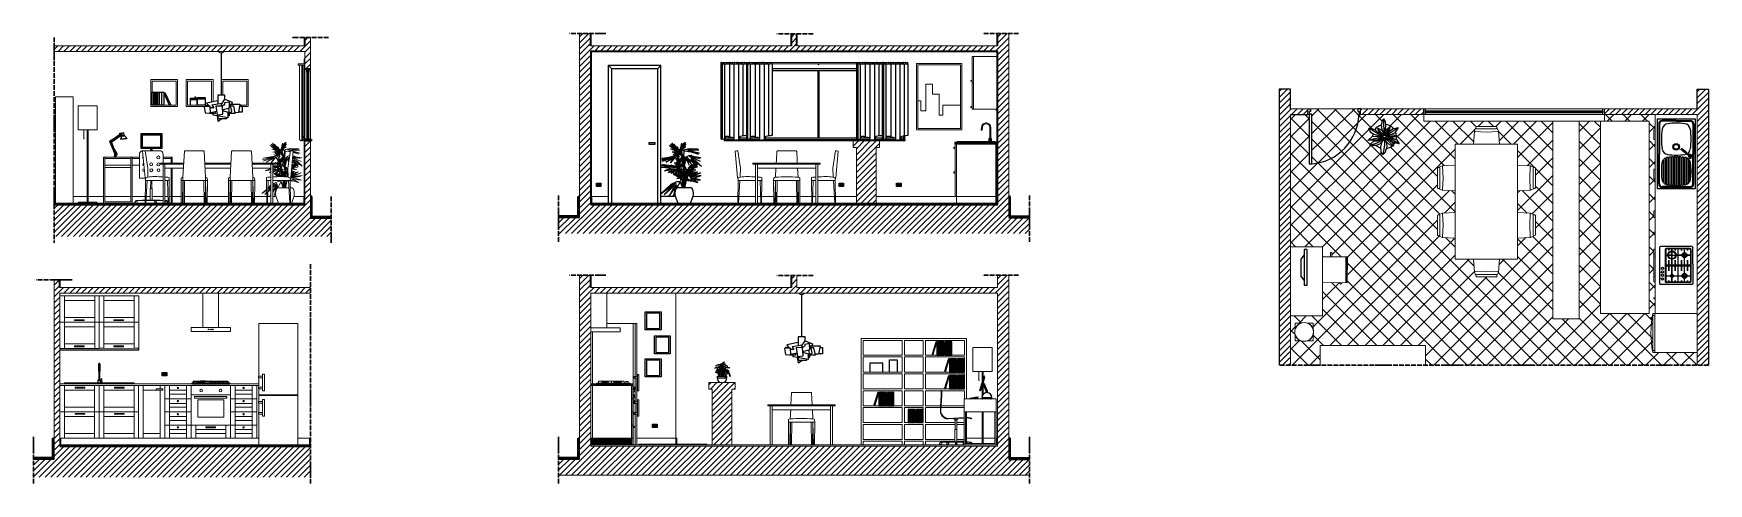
# Model space of a CAD drawing. Header units: millimetres. Extents: x 1206 to 12724, y 2853 to 4863.
# Drawn here: x 1206 to 3759, y 4178 to 4863 of the extents above.
import ezdxf

# ---------------------------------------------------------------- set-up
doc = ezdxf.new("R2010")
doc.units = ezdxf.units.MM
doc.linetypes.add('ACAD_ISO04W100', pattern=[30, 24, -3, 0, -3])
doc.linetypes.add('CENTER', pattern=[2, 1.25, -0.25, 0.25, -0.25])
for name, color, linetype, lineweight in [('A-DETL-MBND', 7, 'Continuous', 18), ('A-ELEV-MBE2', 7, 'Continuous', 25), ('A-FURN', 6, 'Continuous', 18), ('A-LP-SEZIONI', 250, 'Continuous', 13), ('A-SECT A-MCUT', 7, 'Continuous', 35), ('A-SECT C-MCUT', 7, 'Continuous', 20), ('arredi', 4, 'Continuous', 20), ('battiscopa', 6, 'Continuous', 13)]:
    doc.layers.add(name, color=color, linetype=linetype, lineweight=lineweight)
for name, color, linetype in [('A-SECT-FURN', 2, 'Continuous'), ('FINESTRE', 5, 'Continuous'), ('VITI E CERNIERE', 8, 'Continuous')]:
    doc.layers.add(name, color=color, linetype=linetype)

msp = doc.modelspace()

# ---------------------------------------------------------------- hatches: boundary and pattern name
at = {"layer": 'A-DETL-MBND'}
h = msp.add_hatch(dxfattribs=at)
h.set_pattern_fill('ANSI31', color=4, scale=2)
h.paths.add_polyline_path([(1238, 4844.4), (1238, 4835.9), (1619.9, 4835.9), (1619.9, 4809.5), (1628.4, 4809.5), (1628.4, 4857.4), (1619.9, 4857.4), (1619.9, 4844.4)])
h = msp.add_hatch(dxfattribs=at)
h.set_pattern_fill('ANSI31', color=4, scale=2)
h.set_pattern_definition([(45, (-0.0002, 368.161), (-4.490128, 4.490128), [])])
h.paths.add_polyline_path([(2692.5, 4863.3), (2675.3, 4863.3), (2675.3, 4844.4), (2369.7, 4844.4), (2369.7, 4862.7), (2361.2, 4862.7), (2361.2, 4844.4), (2055.5, 4844.4), (2055.5, 4863.3), (2038.3, 4863.3), (2038.3, 4582.9), (2006.6, 4582.9), (2006.6, 4558.4), (2724.1, 4558.4), (2724.1, 4582.9), (2692.5, 4582.9)])
h.paths.add_polyline_path([(2055.5, 4835.9), (2675.3, 4835.9), (2675.3, 4602.9), (2055.5, 4602.9)], flags=16)
edge = h.paths.add_edge_path(flags=0)
edge.add_spline(control_points=[(2249.7, 4722), (2249.7, 4722), (2249.7, 4722), (2249.7, 4722)], knot_values=[0, 0, 0, 0, 1.237601, 1.237601, 1.237601, 1.237601], degree=3, periodic=0)
edge.add_spline(control_points=[(2249.7, 4722), (2249.7, 4722), (2249.7, 4722), (2249.7, 4722)], knot_values=[499.981471, 499.981471, 499.981471, 499.981471, 501.198183, 501.198183, 501.198183, 501.198183], degree=3, periodic=0)
edge.add_spline(control_points=[(2248.6, 4722.2), (2248.9, 4722.1), (2249.3, 4722), (2249.7, 4722)], knot_values=[1.237601, 1.237601, 1.237601, 1.237601, 61.630708, 61.630708, 61.630708, 61.630708], degree=3, periodic=0)
edge = h.paths.add_edge_path(flags=0)
edge.add_spline(control_points=[(2255.6, 4724), (2255.8, 4724.4), (2256.1, 4725.1), (2256, 4726.1), (2256.2, 4727), (2255.4, 4727.6), (2254.7, 4728.1), (2254.3, 4728.4), (2254.1, 4728.6)], knot_values=[0, 0, 0, 0, 70.586118, 112.595759, 154.605401, 208.568722, 252.969735, 297.370749, 297.370749, 297.370749, 297.370749], degree=3, periodic=0)
edge.add_spline(control_points=[(2255.5, 4724.1), (2255.5, 4724), (2255.7, 4723.7), (2255.7, 4723.1), (2255.7, 4722.5), (2255.8, 4722.3)], knot_values=[0, 0, 0, 0, 5.959221, 59.765541, 98.205364, 98.205364, 98.205364, 98.205364], degree=3, periodic=0)
edge.add_spline(control_points=[(2255.8, 4722.3), (2255.8, 4722.4), (2255.9, 4722.6), (2256.1, 4722.8), (2256.2, 4722.8)], knot_values=[39.007498, 39.007498, 39.007498, 39.007498, 56.340127, 76.264952, 76.264952, 76.264952, 76.264952], degree=3, periodic=0)
edge.add_spline(control_points=[(2256.2, 4722.8), (2256.2, 4723.1), (2256.2, 4723.7), (2256.1, 4724.7), (2256.3, 4725.4), (2256.3, 4725.8)], knot_values=[1.921672, 1.921672, 1.921672, 1.921672, 52.203448, 95.407615, 161.27111, 161.27111, 161.27111, 161.27111], degree=3, periodic=0)
edge.add_spline(control_points=[(2256.3, 4725.8), (2256.3, 4726.3), (2255.9, 4727.3), (2256.1, 4729.6), (2257.6, 4730.5), (2258.6, 4731.1)], knot_values=[161.27111, 161.27111, 161.27111, 161.27111, 242.581626, 335.542908, 506.510273, 506.510273, 506.510273, 506.510273], degree=3, periodic=0)
edge = h.paths.add_edge_path(flags=0)
edge.add_spline(control_points=[(2263.2, 4725), (2263, 4725.1), (2262.4, 4725.3), (2261.5, 4725.6), (2260.4, 4725.6), (2259.7, 4724.7), (2258.5, 4724.8), (2257.6, 4724.1), (2256.9, 4723.6), (2256.6, 4723.4), (2256.6, 4723.4)], knot_values=[22.183984, 22.183984, 22.183984, 22.183984, 57.187668, 119.915652, 178.718713, 223.429786, 279.358669, 352.629946, 411.478905, 413.481695, 413.481695, 413.481695, 413.481695], degree=3, periodic=0)
edge.add_spline(control_points=[(2261.8, 4725), (2261.2, 4725), (2260.2, 4724.9), (2258.7, 4724.6), (2257.5, 4724), (2256.9, 4723.4), (2256.7, 4723.2)], knot_values=[0, 0, 0, 0, 95.419338, 172.277909, 248.763202, 305.230183, 305.230183, 305.230183, 305.230183], degree=3, periodic=0)
edge = h.paths.add_edge_path(flags=0)
edge.add_spline(control_points=[(2256.7, 4719.2), (2257, 4719.2), (2257.7, 4719.1), (2259.1, 4718.6), (2260.8, 4717.8), (2262.8, 4716.9), (2264.9, 4715.7), (2266.4, 4713.9), (2267.4, 4711.5), (2267.8, 4709.8), (2268, 4708.8)], knot_values=[5.690445, 5.690445, 5.690445, 5.690445, 41.232269, 125.885444, 237.066917, 352.719154, 475.594701, 624.435824, 726.234449, 894.475348, 894.475348, 894.475348, 894.475348], degree=3, periodic=0)
edge.add_spline(control_points=[(2256.5, 4719.5), (2256.6, 4719.4), (2256.7, 4719.3), (2256.7, 4719.2)], knot_values=[43.582509, 43.582509, 43.582509, 43.582509, 65.124527, 65.124527, 65.124527, 65.124527], degree=3, periodic=0)
edge = h.paths.add_edge_path(flags=0)
edge.add_spline(control_points=[(2257.1, 4722.7), (2257, 4722.7), (2256.7, 4722.7), (2256.7, 4722.2), (2257.1, 4721.9), (2257.4, 4721.6), (2257.8, 4721.2), (2258, 4720.9), (2258.2, 4720.8)], knot_values=[0, 0, 0, 0, 15.703503, 37.510841, 61.284776, 85.058712, 116.032894, 147.007077, 147.007077, 147.007077, 147.007077], degree=3, periodic=0)
edge.add_spline(control_points=[(2257, 4720.5), (2257.2, 4720.6), (2257.5, 4720.8), (2257.8, 4721), (2257.9, 4721)], knot_values=[0, 0, 0, 0, 15.741602, 19.588679, 19.588679, 19.588679, 19.588679], degree=3, periodic=0)
edge.add_spline(control_points=[(2265.7, 4715.2), (2265.6, 4716), (2265.5, 4717), (2264.8, 4717.9), (2264.5, 4718.8), (2263.5, 4718.8), (2262.4, 4719.2), (2261.1, 4719.6), (2259.6, 4720.3), (2258.3, 4720.4), (2257.6, 4720.5), (2257.4, 4720.5)], knot_values=[23.926304, 23.926304, 23.926304, 23.926304, 63.387678, 75.941562, 88.495446, 106.641795, 124.788145, 152.435206, 182.047366, 210.422707, 221.442031, 221.442031, 221.442031, 221.442031], degree=3, periodic=0)
edge.add_spline(control_points=[(2257.4, 4720.5), (2257.5, 4720.6), (2257.7, 4720.7), (2258, 4720.9), (2258, 4720.9)], knot_values=[24.038749, 24.038749, 24.038749, 24.038749, 32.810974, 38.446575, 38.446575, 38.446575, 38.446575], degree=3, periodic=0)
edge = h.paths.add_edge_path(flags=0)
edge.add_spline(control_points=[(2255.5, 4717), (2255.4, 4717.1), (2255.3, 4717.1), (2255.2, 4717.2)], knot_values=[0, 0, 0, 0, 13.182278, 13.182278, 13.182278, 13.182278], degree=3, periodic=0)
edge.add_spline(control_points=[(2255.5, 4717), (2255.5, 4717), (2255.6, 4716.9), (2255.7, 4716.8), (2255.7, 4716.6)], knot_values=[0, 0, 0, 0, 0, 23.614402, 23.614402, 23.614402, 23.614402], degree=3, periodic=0)
edge.add_spline(control_points=[(2254.8, 4718.4), (2254.9, 4718.2), (2255.2, 4717.7), (2255.4, 4717.3), (2255.5, 4717)], knot_values=[23.614402, 23.614402, 23.614402, 23.614402, 64.192433, 106.320808, 106.320808, 106.320808, 106.320808], degree=3, periodic=0)
edge = h.paths.add_edge_path(flags=0)
edge.add_spline(control_points=[(2255, 4720), (2255, 4720), (2255, 4720), (2255, 4720)], knot_values=[8.223623, 8.223623, 8.223623, 8.223623, 8.535005, 8.535005, 8.535005, 8.535005], degree=3, periodic=0)
edge.add_spline(control_points=[(2255, 4720), (2255.2, 4719.9), (2255.3, 4719.9), (2255.5, 4719.8)], knot_values=[3.268125, 3.268125, 3.268125, 3.268125, 28.372747, 28.372747, 28.372747, 28.372747], degree=3, periodic=0)
edge.add_spline(control_points=[(2250, 4722.2), (2250.2, 4722.1), (2251, 4721.9), (2252.1, 4721.4), (2253.2, 4720.9), (2254.2, 4720.4), (2254.7, 4720.1), (2255, 4720)], knot_values=[28.372747, 28.372747, 28.372747, 28.372747, 75.625318, 146.152759, 234.197521, 272.569385, 326.080703, 326.080703, 326.080703, 326.080703], degree=3, periodic=0)
edge = h.paths.add_edge_path(flags=0)
edge.add_spline(control_points=[(2255.5, 4720.6), (2255.5, 4720.5), (2255.5, 4720.5), (2255.5, 4720.5)], knot_values=[0, 0, 0, 0, 0.80437, 0.80437, 0.80437, 0.80437], degree=3, periodic=0)
edge.add_ellipse((2205.5, 4723.3), major_axis=(-35.4, 35.4), ratio=1, start_angle=221.8058, end_angle=222.2449)
edge.add_ellipse((2205.5, 4723.3), major_axis=(-35.4, 35.4), ratio=1, start_angle=220.9557, end_angle=221.8058)
edge = h.paths.add_edge_path(flags=0)
edge.add_spline(control_points=[(2253, 4723.5), (2252.9, 4723.5), (2252.8, 4723.5), (2252.7, 4723.4)], knot_values=[0, 0, 0, 0, 4.004471, 4.004471, 4.004471, 4.004471], degree=3, periodic=0)
edge.add_spline(control_points=[(2253.7, 4723.8), (2253.6, 4723.7), (2253.4, 4723.7), (2253.2, 4723.6), (2253.1, 4723.6)], knot_values=[7.182475, 7.182475, 7.182475, 7.182475, 13.271606, 18.012219, 18.012219, 18.012219, 18.012219], degree=3, periodic=0)
edge.add_spline(control_points=[(2253.1, 4723.6), (2253.1, 4723.6), (2252.9, 4723.7), (2252.8, 4723.8), (2252.6, 4723.8)], knot_values=[110.180341, 110.180341, 110.180341, 110.180341, 110.232707, 120.197077, 120.197077, 120.197077, 120.197077], degree=3, periodic=0)
edge = h.paths.add_edge_path(flags=0)
edge.add_spline(control_points=[(2254.3, 4718.4), (2254, 4718.5), (2253.7, 4718.6), (2253.4, 4718.7)], knot_values=[174.177111, 174.177111, 174.177111, 174.177111, 191.410834, 191.410834, 191.410834, 191.410834], degree=3, periodic=0)
edge.add_spline(control_points=[(2254.4, 4718.2), (2253.2, 4717.2), (2252.4, 4716.3), (2251.7, 4714.9), (2251.8, 4713.3), (2251.9, 4711.5), (2252.5, 4710.2), (2252.8, 4709.4)], knot_values=[0, 0, 0, 0, 29.63309, 62.958755, 82.159797, 117.013778, 159.244099, 159.244099, 159.244099, 159.244099], degree=3, periodic=0)
edge.add_spline(control_points=[(2254.9, 4718.1), (2254.8, 4718.2), (2254.7, 4718.2), (2254.6, 4718.3)], knot_values=[196.846493, 196.846493, 196.846493, 196.846493, 202.885994, 202.885994, 202.885994, 202.885994], degree=3, periodic=0)
edge.add_spline(control_points=[(2254.9, 4718.4), (2254.8, 4718.4), (2254.7, 4718.3), (2254.6, 4718.3)], knot_values=[180.78373, 180.78373, 180.78373, 180.78373, 186.480105, 186.480105, 186.480105, 186.480105], degree=3, periodic=0)
h = msp.add_hatch(dxfattribs=at)
h.set_pattern_fill('ANSI31', color=4, scale=2)
h.paths.add_polyline_path([(1628.4, 4699.5), (1619.9, 4699.5), (1619.9, 4602.9), (1238, 4602.9), (1238, 4553.9), (1660.1, 4553.9), (1660.1, 4582.3), (1628.4, 4582.3)])
h = msp.add_hatch(dxfattribs=at)
h.set_pattern_fill('ANSI31', color=4, scale=2)
h.paths.add_polyline_path([(2692.5, 4495.1), (2675.3, 4495.1), (2675.3, 4476.2), (2369.7, 4476.2), (2369.7, 4494.6), (2361.2, 4494.6), (2361.2, 4476.2), (2055.5, 4476.2), (2055.5, 4495.1), (2038.3, 4495.1), (2038.3, 4214.7), (2006.6, 4214.7), (2006.6, 4190.3), (2724.1, 4190.3), (2724.1, 4214.7), (2692.5, 4214.7)])
h.paths.add_polyline_path([(2055.5, 4467.7), (2675.3, 4467.7), (2675.3, 4234.7), (2055.5, 4234.7)], flags=16)
edge = h.paths.add_edge_path(flags=0)
edge.add_spline(control_points=[(2249.7, 4353.8), (2249.7, 4353.8), (2249.7, 4353.8), (2249.7, 4353.8)], knot_values=[0, 0, 0, 0, 1.237601, 1.237601, 1.237601, 1.237601], degree=3, periodic=0)
edge.add_spline(control_points=[(2249.7, 4353.8), (2249.7, 4353.8), (2249.7, 4353.8), (2249.7, 4353.8)], knot_values=[499.981471, 499.981471, 499.981471, 499.981471, 501.198183, 501.198183, 501.198183, 501.198183], degree=3, periodic=0)
edge.add_spline(control_points=[(2248.6, 4354), (2248.9, 4353.9), (2249.3, 4353.9), (2249.7, 4353.8)], knot_values=[1.237601, 1.237601, 1.237601, 1.237601, 61.630708, 61.630708, 61.630708, 61.630708], degree=3, periodic=0)
edge = h.paths.add_edge_path(flags=0)
edge.add_spline(control_points=[(2255.6, 4355.9), (2255.8, 4356.3), (2256.1, 4356.9), (2256, 4357.9), (2256.2, 4358.8), (2255.4, 4359.4), (2254.7, 4359.9), (2254.3, 4360.2), (2254.1, 4360.4)], knot_values=[0, 0, 0, 0, 70.586118, 112.595759, 154.605401, 208.568722, 252.969735, 297.370749, 297.370749, 297.370749, 297.370749], degree=3, periodic=0)
edge.add_spline(control_points=[(2255.5, 4355.9), (2255.5, 4355.9), (2255.7, 4355.5), (2255.7, 4354.9), (2255.7, 4354.3), (2255.8, 4354.1)], knot_values=[0, 0, 0, 0, 5.959221, 59.765541, 98.205364, 98.205364, 98.205364, 98.205364], degree=3, periodic=0)
edge.add_spline(control_points=[(2255.8, 4354.1), (2255.8, 4354.2), (2255.9, 4354.4), (2256.1, 4354.6), (2256.2, 4354.7)], knot_values=[39.007498, 39.007498, 39.007498, 39.007498, 56.340127, 76.264952, 76.264952, 76.264952, 76.264952], degree=3, periodic=0)
edge.add_spline(control_points=[(2256.2, 4354.7), (2256.2, 4355), (2256.2, 4355.6), (2256.1, 4356.5), (2256.3, 4357.2), (2256.3, 4357.6)], knot_values=[1.921672, 1.921672, 1.921672, 1.921672, 52.203448, 95.407615, 161.27111, 161.27111, 161.27111, 161.27111], degree=3, periodic=0)
edge.add_spline(control_points=[(2256.3, 4357.6), (2256.3, 4358.1), (2255.9, 4359.1), (2256.1, 4361.5), (2257.6, 4362.3), (2258.6, 4362.9)], knot_values=[161.27111, 161.27111, 161.27111, 161.27111, 242.581626, 335.542908, 506.510273, 506.510273, 506.510273, 506.510273], degree=3, periodic=0)
edge = h.paths.add_edge_path(flags=0)
edge.add_spline(control_points=[(2263.2, 4356.8), (2263, 4356.9), (2262.4, 4357.2), (2261.5, 4357.5), (2260.4, 4357.4), (2259.7, 4356.5), (2258.5, 4356.7), (2257.6, 4356), (2256.9, 4355.5), (2256.6, 4355.2), (2256.6, 4355.2)], knot_values=[22.183984, 22.183984, 22.183984, 22.183984, 57.187668, 119.915652, 178.718713, 223.429786, 279.358669, 352.629946, 411.478905, 413.481695, 413.481695, 413.481695, 413.481695], degree=3, periodic=0)
edge.add_spline(control_points=[(2261.8, 4356.9), (2261.2, 4356.8), (2260.2, 4356.8), (2258.7, 4356.5), (2257.5, 4355.9), (2256.9, 4355.3), (2256.7, 4355)], knot_values=[0, 0, 0, 0, 95.419338, 172.277909, 248.763202, 305.230183, 305.230183, 305.230183, 305.230183], degree=3, periodic=0)
edge = h.paths.add_edge_path(flags=0)
edge.add_spline(control_points=[(2256.7, 4351), (2257, 4351), (2257.7, 4350.9), (2259.1, 4350.4), (2260.8, 4349.6), (2262.8, 4348.7), (2264.9, 4347.5), (2266.4, 4345.7), (2267.4, 4343.3), (2267.8, 4341.7), (2268, 4340.7)], knot_values=[5.690445, 5.690445, 5.690445, 5.690445, 41.232269, 125.885444, 237.066917, 352.719154, 475.594701, 624.435824, 726.234449, 894.475348, 894.475348, 894.475348, 894.475348], degree=3, periodic=0)
edge.add_spline(control_points=[(2256.5, 4351.4), (2256.6, 4351.3), (2256.7, 4351.1), (2256.7, 4351)], knot_values=[43.582509, 43.582509, 43.582509, 43.582509, 65.124527, 65.124527, 65.124527, 65.124527], degree=3, periodic=0)
edge = h.paths.add_edge_path(flags=0)
edge.add_spline(control_points=[(2257.1, 4354.5), (2257, 4354.5), (2256.7, 4354.5), (2256.7, 4354), (2257.1, 4353.8), (2257.4, 4353.4), (2257.8, 4353), (2258, 4352.8), (2258.2, 4352.6)], knot_values=[0, 0, 0, 0, 15.703503, 37.510841, 61.284776, 85.058712, 116.032894, 147.007077, 147.007077, 147.007077, 147.007077], degree=3, periodic=0)
edge.add_spline(control_points=[(2257, 4352.3), (2257.2, 4352.5), (2257.5, 4352.7), (2257.8, 4352.9), (2257.9, 4352.9)], knot_values=[0, 0, 0, 0, 15.741602, 19.588679, 19.588679, 19.588679, 19.588679], degree=3, periodic=0)
edge.add_spline(control_points=[(2265.7, 4347.1), (2265.6, 4347.8), (2265.5, 4348.8), (2264.8, 4349.8), (2264.5, 4350.6), (2263.5, 4350.6), (2262.4, 4351), (2261.1, 4351.5), (2259.6, 4352.1), (2258.3, 4352.3), (2257.6, 4352.3), (2257.4, 4352.3)], knot_values=[23.926304, 23.926304, 23.926304, 23.926304, 63.387678, 75.941562, 88.495446, 106.641795, 124.788145, 152.435206, 182.047366, 210.422707, 221.442031, 221.442031, 221.442031, 221.442031], degree=3, periodic=0)
edge.add_spline(control_points=[(2257.4, 4352.3), (2257.5, 4352.4), (2257.7, 4352.6), (2258, 4352.7), (2258, 4352.7)], knot_values=[24.038749, 24.038749, 24.038749, 24.038749, 32.810974, 38.446575, 38.446575, 38.446575, 38.446575], degree=3, periodic=0)
edge = h.paths.add_edge_path(flags=0)
edge.add_spline(control_points=[(2255.5, 4348.9), (2255.4, 4348.9), (2255.3, 4349), (2255.2, 4349)], knot_values=[0, 0, 0, 0, 13.182278, 13.182278, 13.182278, 13.182278], degree=3, periodic=0)
edge.add_spline(control_points=[(2255.5, 4348.9), (2255.5, 4348.9), (2255.6, 4348.7), (2255.7, 4348.6), (2255.7, 4348.5)], knot_values=[0, 0, 0, 0, 0, 23.614402, 23.614402, 23.614402, 23.614402], degree=3, periodic=0)
edge.add_spline(control_points=[(2254.8, 4350.2), (2254.9, 4350), (2255.2, 4349.6), (2255.4, 4349.1), (2255.5, 4348.9)], knot_values=[23.614402, 23.614402, 23.614402, 23.614402, 64.192433, 106.320808, 106.320808, 106.320808, 106.320808], degree=3, periodic=0)
edge = h.paths.add_edge_path(flags=0)
edge.add_spline(control_points=[(2255, 4351.8), (2255, 4351.8), (2255, 4351.8), (2255, 4351.8)], knot_values=[8.223623, 8.223623, 8.223623, 8.223623, 8.535005, 8.535005, 8.535005, 8.535005], degree=3, periodic=0)
edge.add_spline(control_points=[(2255, 4351.8), (2255.2, 4351.8), (2255.3, 4351.7), (2255.5, 4351.7)], knot_values=[3.268125, 3.268125, 3.268125, 3.268125, 28.372747, 28.372747, 28.372747, 28.372747], degree=3, periodic=0)
edge.add_spline(control_points=[(2250, 4354.1), (2250.2, 4354), (2251, 4353.7), (2252.1, 4353.2), (2253.2, 4352.7), (2254.2, 4352.2), (2254.7, 4352), (2255, 4351.8)], knot_values=[28.372747, 28.372747, 28.372747, 28.372747, 75.625318, 146.152759, 234.197521, 272.569385, 326.080703, 326.080703, 326.080703, 326.080703], degree=3, periodic=0)
edge = h.paths.add_edge_path(flags=0)
edge.add_spline(control_points=[(2255.5, 4352.4), (2255.5, 4352.4), (2255.5, 4352.4), (2255.5, 4352.4)], knot_values=[0, 0, 0, 0, 0.80437, 0.80437, 0.80437, 0.80437], degree=3, periodic=0)
edge.add_ellipse((2205.5, 4355.2), major_axis=(-35.4, 35.4), ratio=1, start_angle=221.8058, end_angle=222.2449)
edge.add_ellipse((2205.5, 4355.2), major_axis=(-35.4, 35.4), ratio=1, start_angle=220.9557, end_angle=221.8058)
edge = h.paths.add_edge_path(flags=0)
edge.add_spline(control_points=[(2253, 4355.4), (2252.9, 4355.3), (2252.8, 4355.3), (2252.7, 4355.3)], knot_values=[0, 0, 0, 0, 4.004471, 4.004471, 4.004471, 4.004471], degree=3, periodic=0)
edge.add_spline(control_points=[(2253.7, 4355.6), (2253.6, 4355.6), (2253.4, 4355.5), (2253.2, 4355.5), (2253.1, 4355.4)], knot_values=[7.182475, 7.182475, 7.182475, 7.182475, 13.271606, 18.012219, 18.012219, 18.012219, 18.012219], degree=3, periodic=0)
edge.add_spline(control_points=[(2253.1, 4355.4), (2253.1, 4355.4), (2252.9, 4355.5), (2252.8, 4355.6), (2252.6, 4355.7)], knot_values=[110.180341, 110.180341, 110.180341, 110.180341, 110.232707, 120.197077, 120.197077, 120.197077, 120.197077], degree=3, periodic=0)
edge = h.paths.add_edge_path(flags=0)
edge.add_spline(control_points=[(2254.3, 4350.2), (2254, 4350.3), (2253.7, 4350.5), (2253.4, 4350.6)], knot_values=[174.177111, 174.177111, 174.177111, 174.177111, 191.410834, 191.410834, 191.410834, 191.410834], degree=3, periodic=0)
edge.add_spline(control_points=[(2254.4, 4350), (2253.2, 4349.1), (2252.4, 4348.2), (2251.7, 4346.7), (2251.8, 4345.1), (2251.9, 4343.3), (2252.5, 4342), (2252.9, 4341.3)], knot_values=[0, 0, 0, 0, 29.63309, 62.958755, 82.159797, 117.013778, 159.244099, 159.244099, 159.244099, 159.244099], degree=3, periodic=0)
edge.add_spline(control_points=[(2254.9, 4350), (2254.8, 4350), (2254.7, 4350.1), (2254.6, 4350.1)], knot_values=[196.846493, 196.846493, 196.846493, 196.846493, 202.885994, 202.885994, 202.885994, 202.885994], degree=3, periodic=0)
edge.add_spline(control_points=[(2254.9, 4350.3), (2254.8, 4350.2), (2254.7, 4350.2), (2254.6, 4350.1)], knot_values=[180.78373, 180.78373, 180.78373, 180.78373, 186.480105, 186.480105, 186.480105, 186.480105], degree=3, periodic=0)
at = {"layer": 'A-ELEV-MBE2'}
h = msp.add_hatch(dxfattribs=at)
h.set_pattern_fill('ANSI31', color=4, scale=2)
h.paths.add_polyline_path([(3121.8, 4778.4), (3113.2, 4778.4), (3104.6, 4778.4), (3104.6, 4357.8), (3121.8, 4357.8), (3121.8, 4739.8), (3148.2, 4739.8), (3148.3, 4748.4), (3121.8, 4748.4)])
h = msp.add_hatch(dxfattribs=at)
h.set_pattern_fill('ANSI31', color=4, scale=2)
h.paths.add_polyline_path([(3758.8, 4778.4), (3750.2, 4778.4), (3741.6, 4778.4), (3741.6, 4748.4), (3600.2, 4748.4), (3600.2, 4739.7), (3741.6, 4739.8), (3741.6, 4357.8), (3758.8, 4357.8)])
at = {"layer": 'A-FURN'}
h = msp.add_hatch(dxfattribs=at)
h.set_pattern_fill('ANSI31', color=4, scale=0.4)
h.paths.add_polyline_path([(2675.4, 4697.7), (2610.5, 4697.7), (2610.5, 4694.9), (2675.4, 4694.9)])
h.paths.add_polyline_path([(2120.1, 4329.5), (2055.5, 4329.5), (2055.5, 4326.7), (2058.2, 4326.7), (2058.2, 4326.7), (2058.5, 4326.7), (2120.1, 4326.7)])
at = {"layer": 'A-SECT A-MCUT'}
h = msp.add_hatch(dxfattribs=at)
h.set_pattern_fill('ANSI31', color=4, scale=0.4)
h.paths.add_polyline_path([(2057.2, 4613.5, 0.420204), (2055.8, 4614.9), (2055.5, 4614.9), (2055.5, 4604.9), (2057.2, 4604.9)])
h = msp.add_hatch(dxfattribs=at)
h.set_pattern_fill('ANSI31', color=4, scale=0.4)
h.paths.add_polyline_path([(2675.4, 4614.9), (2675, 4614.9, 0.408248), (2673.6, 4613.5), (2673.6, 4604.9), (2675.4, 4604.9)])
h = msp.add_hatch(dxfattribs=at)
h.set_pattern_fill('ANSI31', color=4, scale=0.4)
h.paths.add_polyline_path([(2057.2, 4245.3, 0.356323), (2056, 4246.7), (2055.5, 4246.7), (2055.5, 4236.7), (2057.2, 4236.7)])
at = {"layer": 'A-SECT-FURN'}
h = msp.add_hatch(dxfattribs=at)
h.set_pattern_fill('ANSI31', color=4, scale=2)
h.paths.add_polyline_path([(2270.5, 4321.3), (2240.5, 4321.3), (2240.5, 4236.7), (2270.5, 4236.7)])
h.paths.add_polyline_path([(2275.5, 4331.3), (2235.5, 4331.3), (2235.5, 4321.3), (2275.5, 4321.3)])
h = msp.add_hatch(dxfattribs=at)
h.set_pattern_fill('ANSI31', color=4, scale=0.4, angle=-180)
h.paths.add_polyline_path([(2058.2, 4246.7), (2058.2, 4236.7), (2117.5, 4236.7), (2117.5, 4246.7)])
at = {"layer": 'arredi'}
h = msp.add_hatch(dxfattribs=at)
h.set_pattern_fill('ANSI31', color=256, scale=0.4)
h.paths.add_polyline_path([(1239.7, 4613.5), (1239.7, 4613.5, 0.420204), (1238.3, 4614.9), (1238, 4614.9), (1238, 4604.9), (1239.7, 4604.9)])
h.paths.add_polyline_path([(1619.1, 4614.8, 0.308637), (1618.2, 4613.5), (1618.2, 4604.9), (1619.1, 4604.9)])
h = msp.add_hatch(dxfattribs=at)
h.set_pattern_fill('ANSI31', color=256, scale=0.4)
h.paths.add_polyline_path([(1248.2, 4245.4, 0.420204), (1246.7, 4246.7), (1246.5, 4246.7), (1246.5, 4236.7), (1248.2, 4236.7)])
h.paths.add_polyline_path([(1628.4, 4246.7), (1628.2, 4246.7), (1628.1, 4246.7, 0.408248), (1626.7, 4245.3), (1626.7, 4236.7), (1628.4, 4236.7)])
h = msp.add_hatch(dxfattribs=at)
h.set_pattern_fill('ANSI31', color=256, scale=0.4)
h.paths.add_polyline_path([(2675.3, 4246.8), (2674.8, 4246.8, 0.367875), (2673.5, 4245.3), (2673.5, 4236.7), (2675.3, 4236.7)])
at = {"layer": 'battiscopa'}
h = msp.add_hatch(dxfattribs=at)
h.set_pattern_fill('ANSI31', color=4, scale=2)
h.paths.add_polyline_path([(2490.3, 4689.5), (2495.3, 4689.5), (2495.3, 4699.5), (2455.3, 4699.5), (2455.3, 4689.5), (2460.3, 4689.5), (2460.3, 4604.9), (2490.3, 4604.9)])
h = msp.add_hatch(dxfattribs=at)
h.set_pattern_fill('ANSI31', color=4, scale=2)
h.paths.add_polyline_path([(1628.4, 4234.7), (1246.5, 4234.7), (1246.4, 4467.7), (1464.5, 4467.7), (1464.5, 4467.7), (1488.5, 4467.7), (1628.4, 4467.7), (1628.4, 4476.2), (1246.4, 4476.2), (1246.4, 4487.7), (1238, 4487.7), (1238, 4467.7), (1238, 4214.7), (1206.3, 4214.7), (1206.3, 4187.4), (1628.4, 4187.4)])
at = {"layer": 'VITI E CERNIERE'}
h = msp.add_hatch(dxfattribs=at)
h.set_pattern_fill('ANSI31', color=4, scale=2)
h.paths.add_polyline_path([(3325.2, 4739.8), (3325.2, 4748.4), (3228.6, 4748.4), (3228.5, 4739.8)])
h = msp.add_hatch(dxfattribs=at)
h.set_pattern_fill('ANSI31', color=256, scale=5.730441, angle=-135, style=0)
h.set_pattern_definition([(270, (2274.0804, 4454.35974), (0.7163052, -4e-16), [])])
h.paths.add_polyline_path([(2652.9, 4306.7, -0.174259), (2651.9, 4307.1), (2666.3, 4307.1, -0.174259), (2665.3, 4306.7)])

# ---------------------------------------------------------------- linework, layer by layer
at = {"layer": 'A-DETL-MBND'}
for p, q in [((2038.3, 4863.3), (2038.3, 4582.9)), ((2692.5, 4863.3), (2692.5, 4582.9)), ((1619.9, 4844.4), (1238, 4844.4)), ((2038.3, 4495.1), (2038.3, 4214.7)), ((2692.5, 4214.7), (2692.5, 4495.1)), ((2006.6, 4190.3), (2724.1, 4190.3))]:
    msp.add_line(p, q, dxfattribs=at)
for points in [[(2675.3, 4495.1), (2675.3, 4476.2), (2369.7, 4476.2), (2369.7, 4494.6)], [(2675.3, 4467.7), (2055.5, 4467.7), (2055.5, 4234.7), (2675.3, 4234.7)]]:
    msp.add_lwpolyline(points, dxfattribs=at)
at = {"layer": 'A-ELEV-MBE2'}
for p, q in [((3113.2, 4778.4), (3104.6, 4778.4)), ((3104.6, 4778.4), (3104.6, 4357.8)), ((3121.8, 4778.4), (3113.2, 4778.4)), ((3121.8, 4748.4), (3121.8, 4778.4)), ((3741.6, 4748.4), (3741.6, 4778.4)), ((3741.6, 4778.4), (3750.2, 4778.4)), ((3750.2, 4778.4), (3758.8, 4778.4)), ((3758.8, 4778.4), (3758.8, 4357.8))]:
    msp.add_line(p, q, dxfattribs=at)
at = {"layer": 'A-FURN'}
for p, q in [((2636.6, 4788.2), (2636.6, 4828.2)), ((2636.6, 4788.2), (2636.6, 4828.2)), ((2636.6, 4828.2), (2638.4, 4828.2)), ((2675.4, 4828.2), (2636.6, 4828.2)), ((2638.6, 4788.2), (2638.6, 4828.2)), ((2638.6, 4828.2), (2638.9, 4828.2)), ((2638.9, 4828.2), (2638.9, 4748.2)), ((2675.4, 4748.2), (2675.4, 4828.2)), ((1619.9, 4817), (1609.9, 4817)), ((1609.9, 4817), (1609.9, 4815)), ((1609.9, 4815), (1619.9, 4815)), ((1611.9, 4815), (1611.9, 4701.3)), ((1615.2, 4815), (1615.2, 4699.5)), ((1615.6, 4699.5), (1615.6, 4815)), ((1617, 4815), (1617, 4700.5)), ((2253.9, 4819), (2538.8, 4819)), ((2328.7, 4817), (2460.8, 4817)), ((2551.8, 4817.5), (2553.8, 4817.5)), ((2553.8, 4815.5), (2553.8, 4718.7)), ((2618.8, 4815.5), (2553.8, 4815.5)), ((2618.8, 4718.7), (2618.8, 4815.5)), ((2576.3, 4786.1), (2566, 4786.1)), ((2566, 4786.1), (2566, 4745.5)), ((2576.3, 4770.8), (2576.3, 4786.1)), ((2634.6, 4791.8), (2636.6, 4791.8)), ((2634.6, 4790.5), (2634.6, 4791.8)), ((2634.6, 4791.8), (2636.6, 4791.8)), ((2634.6, 4790.5), (2634.6, 4791.8)), ((2636.6, 4790.5), (2634.6, 4790.5)), ((2636.6, 4790.5), (2634.6, 4790.5)), ((2636.6, 4788.2), (2636.6, 4790.8)), ((2638.6, 4788.2), (2636.6, 4788.2)), ((2638.4, 4788.2), (2636.6, 4788.2)), ((2636.6, 4748.2), (2636.6, 4788.2)), ((2638.6, 4748.2), (2638.6, 4788.2)), ((1239.7, 4767), (1266.7, 4767)), ((1239.7, 4767), (1239.7, 4690.5)), ((1266.7, 4767), (1266.7, 4604.9)), ((1274.2, 4753), (1274.2, 4716.3)), ((1274.2, 4753), (1274.7, 4753)), ((1274.7, 4753), (1276.1, 4753)), ((1276.1, 4753), (1278.5, 4753)), ((1278.5, 4753), (1281.5, 4753)), ((1281.5, 4753), (1285.1, 4753)), ((1285.1, 4753), (1292.7, 4753)), ((1292.7, 4753), (1296.2, 4753)), ((1296.2, 4753), (1299.2, 4753)), ((1299.2, 4753), (1301.6, 4753)), ((1301.6, 4753), (1303, 4753)), ((1303, 4753), (1303.5, 4753)), ((1303.2, 4752.9), (1303.2, 4753)), ((1303.5, 4716.3), (1303.5, 4753)), ((1413.3, 4754.1), (1415.3, 4755.1)), ((1454.5, 4754.1), (1442.9, 4754.1)), ((1492.4, 4769.3), (1492.8, 4769.3)), ((2558.3, 4760.8), (2553.8, 4760.8)), ((2558.3, 4745.5), (2558.3, 4760.8)), ((2586.3, 4770.8), (2576.3, 4770.8)), ((2586.3, 4739), (2586.3, 4770.8)), ((2618.8, 4754.3), (2592, 4754.3)), ((2592, 4754.3), (2592, 4739)), ((2634.6, 4751.8), (2636.6, 4751.8)), ((2634.6, 4750.5), (2634.6, 4751.8)), ((2636.6, 4750.5), (2634.6, 4750.5)), ((2638.6, 4748.2), (2636.6, 4748.2)), ((2675.4, 4748.2), (2636.6, 4748.2)), ((2636.6, 4748.2), (2675.4, 4748.2)), ((2673.4, 4746.2), (2673.4, 4748.2)), ((2675.4, 4748.2), (2675.4, 4746.2)), ((2566, 4745.5), (2558.3, 4745.5)), ((2592, 4739), (2586.3, 4739)), ((2675.4, 4746.2), (2673.4, 4746.2)), ((3325.2, 4729.8), (3325.2, 4739.8)), ((3668.5, 4729.7), (3325.2, 4729.7)), ((3521.6, 4428.6), (3521.6, 4729.7)), ((3561.6, 4428.6), (3561.6, 4729.7)), ((3594.2, 4729.7), (3594.2, 4436.8)), ((3600.2, 4739.7), (3600.2, 4729.7)), ((3668.5, 4436.8), (3668.5, 4729.7)), ((3677.6, 4436.8), (3677.6, 4739.8)), ((1274.7, 4716.3), (1274.2, 4716.3)), ((1276.1, 4716.3), (1274.7, 4716.3)), ((1278.5, 4716.3), (1276.1, 4716.3)), ((1281.5, 4716.3), (1278.5, 4716.3)), ((1285.1, 4716.3), (1281.5, 4716.3)), ((1282.8, 4703.2), (1283.3, 4703.2)), ((1283, 4716.3), (1283, 4703.4)), ((1283, 4703.4), (1283.1, 4703.4)), ((1283.1, 4703.4), (1283.2, 4703.4)), ((1283.2, 4703.4), (1283.2, 4716.3)), ((1292.7, 4716.3), (1285.1, 4716.3)), ((1288.1, 4716.3), (1288.1, 4606.1)), ((1289.6, 4606.1), (1289.6, 4716.3)), ((1296.2, 4716.3), (1292.7, 4716.3)), ((1299.2, 4716.3), (1296.2, 4716.3)), ((1301.6, 4716.3), (1299.2, 4716.3)), ((1303, 4716.3), (1301.6, 4716.3)), ((1303.5, 4716.3), (1303, 4716.3)), ((1303.2, 4716.3), (1303.2, 4716.4)), ((1590.3, 4697.4), (1585, 4687.5)), ((1585.6, 4688.1), (1590.3, 4697.4)), ((1591.5, 4697.3), (1585.6, 4688.1)), ((1585.8, 4687.9), (1591.5, 4697.3)), ((1611.9, 4701.3), (1612.7, 4701.1)), ((1612.7, 4701.1), (1612.7, 4700.2)), ((1612.7, 4700.2), (1613.9, 4700.2)), ((1613.9, 4700.2), (1614.1, 4699.7)), ((1614.1, 4699.7), (1615.2, 4699.5)), ((1615.2, 4699.5), (1615.6, 4699.5)), ((1615.2, 4699.5), (1615.6, 4699.5)), ((1615.6, 4699.5), (1616.4, 4699.8)), ((1616.4, 4700.1), (1617, 4700.5)), ((1616.4, 4699.8), (1616.4, 4700.1)), ((1617.1, 4704.9), (1617.1, 4706.9)), ((1617.1, 4706.9), (1619.1, 4706.9)), ((1619.1, 4704.9), (1617.1, 4704.9)), ((2455.3, 4699.5), (2495.3, 4699.5)), ((2455.3, 4699.5), (2455.3, 4689.5)), ((2495.3, 4699.5), (2495.3, 4689.5)), ((2553.8, 4718.7), (2618.8, 4718.7)), ((2610.5, 4697.7), (2675.4, 4697.7)), ((2610.5, 4697.7), (2610.5, 4694.9)), ((2613.9, 4698.6), (2613.9, 4697.7)), ((2664.9, 4698.8), (2614.1, 4698.8)), ((2642.1, 4698.8), (2642.1, 4698.8)), ((2652.2, 4716.1), (2650.7, 4716.1)), ((2661.3, 4698.8), (2661.3, 4698.8)), ((2661.3, 4698.8), (2661.3, 4698.8)), ((2662.1, 4698.8), (2662.1, 4699.1)), ((2662.1, 4699.1), (2662.3, 4699.1)), ((2662.3, 4698.8), (2662.1, 4698.8)), ((2663.3, 4703.7), (2662.3, 4703.1)), ((2664.2, 4703.1), (2662.3, 4703.1)), ((2662.3, 4699.1), (2662.3, 4703.1)), ((2666.4, 4699.1), (2662.3, 4699.1)), ((2663.3, 4703.7), (2663.3, 4704.2)), ((2663.3, 4703.7), (2663.3, 4704.2)), ((2664.2, 4703.7), (2663.3, 4703.7)), ((2664.3, 4705.6), (2664.2, 4705.6)), ((2664.2, 4705.6), (2664.2, 4702.1)), ((2664.5, 4705.6), (2664.3, 4705.6)), ((2664.5, 4702.1), (2664.5, 4705.6)), ((2665.3, 4703.7), (2664.5, 4703.7)), ((2666.4, 4703.1), (2664.5, 4703.1)), ((2671.7, 4698.8), (2664.9, 4698.8)), ((2665.3, 4704.2), (2665.3, 4703.7)), ((2665.3, 4704.2), (2665.3, 4703.7)), ((2665.3, 4703.7), (2666.4, 4703.1)), ((2666.4, 4703.1), (2666.4, 4699.1)), ((2666.4, 4699.1), (2666.6, 4699.1)), ((2666.6, 4699.1), (2666.6, 4698.8)), ((2671.9, 4697.7), (2670.3, 4697.7)), ((2671.9, 4697.7), (2671.9, 4698.6)), ((2675.4, 4697.7), (2675.4, 4694.9)), ((3402.1, 4714.5), (3400.8, 4694.6)), ((3404.4, 4719.9), (3402.1, 4714.5)), ((3403, 4713.8), (3420.4, 4713)), ((3405.2, 4718.1), (3433, 4718.1)), ((3435.7, 4718.1), (3407.9, 4718.1)), ((3437.9, 4713.8), (3420.4, 4713)), ((3436.5, 4719.9), (3438.7, 4714.5)), ((3438.7, 4714.5), (3440.1, 4694.6)), ((3677.6, 4716.5), (3675.6, 4716.5)), ((3677.6, 4716.5), (3675.6, 4716.5)), ((3675.6, 4716.5), (3675.6, 4701.8)), ((3677.6, 4701.8), (3675.6, 4701.8)), ((1239.7, 4650.7), (1239.7, 4693.5)), ((1312.9, 4604.9), (1312.9, 4674.9)), ((1312.9, 4674.9), (1368, 4674.9)), ((1314.9, 4606.9), (1314.9, 4674.9)), ((1314.9, 4672.9), (1354.9, 4672.9)), ((1354.9, 4674.9), (1354.9, 4606.9)), ((1356.9, 4674.9), (1356.9, 4604.9)), ((1356.9, 4672.9), (1368, 4672.9)), ((1371.1, 4684.7), (1374.6, 4684.7)), ((1372.6, 4683.8), (1376.4, 4643.6)), ((1375.7, 4684.7), (1400.5, 4684.7)), ((1403.7, 4674.9), (1417.9, 4674.9)), ((1403.7, 4672.9), (1415.9, 4672.9)), ((1415.9, 4674.9), (1415.9, 4665.6)), ((1417.9, 4674.9), (1417.9, 4665.6)), ((1436.2, 4683.9), (1434.1, 4644.2)), ((1451.3, 4684.5), (1437.1, 4684.4)), ((1451.3, 4684.5), (1465.5, 4684.4)), ((1466.4, 4683.9), (1468.5, 4644.2)), ((1508.3, 4683.9), (1506.2, 4644.2)), ((1523.4, 4684.5), (1509.2, 4684.4)), ((1523.4, 4684.5), (1537.6, 4684.4)), ((1538.5, 4683.9), (1540.6, 4644.2)), ((1555.3, 4671), (1572.2, 4675.1)), ((1572.6, 4674.6), (1555.3, 4671)), ((1555.6, 4673.1), (1574, 4676.4)), ((1572.2, 4675.1), (1555.6, 4673.1)), ((1555.6, 4673.1), (1567.5, 4674.9)), ((1556.5, 4668.9), (1572.6, 4674.6)), ((1572.8, 4674.1), (1556.5, 4668.9)), ((1561.4, 4667.1), (1572.8, 4674.1)), ((1573.5, 4673.7), (1561.4, 4667.1)), ((1574, 4676.4), (1563.9, 4674.1)), ((1563.9, 4674.1), (1573.1, 4675.8)), ((1575.4, 4686.1), (1567.1, 4692.8)), ((1567.1, 4692.8), (1577.3, 4685.5)), ((1577.3, 4685.5), (1568.6, 4694.9)), ((1568.6, 4694.9), (1577.8, 4686.2)), ((1575.6, 4675.1), (1568.6, 4666.2)), ((1568.6, 4666.2), (1573.5, 4673.7)), ((1576, 4684.4), (1569.3, 4687.4)), ((1569.3, 4687.4), (1575.8, 4685.1)), ((1577.8, 4686.2), (1570.6, 4696.1)), ((1570.6, 4696.1), (1578.4, 4686.7)), ((1571, 4682.7), (1576.2, 4683.7)), ((1576.4, 4683.2), (1571, 4682.7)), ((1573.6, 4689.4), (1571.9, 4690.6)), ((1573.4, 4689.6), (1571.9, 4690.6)), ((1571.9, 4687.7), (1573.8, 4687.4)), ((1573.8, 4687.4), (1571.9, 4687.7)), ((1578.1, 4676.7), (1572.7, 4679)), ((1572.7, 4679), (1580.3, 4675.1)), ((1578.6, 4676.7), (1573.6, 4683.2)), ((1573.6, 4683.2), (1578.1, 4676.7)), ((1578.4, 4686.7), (1573.8, 4694.7)), ((1573.8, 4694.7), (1579.2, 4686.7)), ((1574, 4676.4), (1575.6, 4675.1)), ((1574.8, 4687.3), (1575.8, 4687.1)), ((1579.1, 4677), (1575, 4687.2)), ((1575, 4687.2), (1578.6, 4676.7)), ((1575.9, 4687), (1575.1, 4687.1)), ((1575.3, 4688.6), (1576.6, 4687.8)), ((1577.5, 4684.4), (1575.5, 4686)), ((1579.8, 4667.8), (1575.6, 4675.1)), ((1576.9, 4674), (1575.6, 4675.1)), ((1575.7, 4689.9), (1577.5, 4688.2)), ((1577, 4687.3), (1575.9, 4688.1)), ((1575.9, 4685), (1577.5, 4684.4)), ((1577.2, 4683.9), (1576.2, 4684.3)), ((1579.2, 4686.7), (1576.3, 4691.6)), ((1576.3, 4691.6), (1577.4, 4690.1)), ((1576.4, 4683.7), (1577.2, 4683.9)), ((1577.6, 4683.3), (1576.6, 4683.3)), ((1576.9, 4674), (1580.4, 4668.4)), ((1577.4, 4690.1), (1577, 4690.8)), ((1577, 4690.8), (1579.9, 4686.6)), ((1577.1, 4686.9), (1577.3, 4686.9)), ((1577.5, 4686.7), (1577.3, 4686.7)), ((1579.9, 4676.8), (1577.4, 4686.5)), ((1577.4, 4686.5), (1579.1, 4677)), ((1577.9, 4683.6), (1577.6, 4683.3)), ((1579.4, 4684.6), (1578.1, 4683.7)), ((1581, 4685.7), (1579.1, 4690.6)), ((1579.1, 4690.6), (1580.1, 4686.2)), ((1579.9, 4686.6), (1579.4, 4684.6)), ((1579.5, 4685.1), (1579.4, 4684.6)), ((1579.4, 4684.6), (1579.5, 4684)), ((1583.3, 4681.6), (1579.5, 4685.1)), ((1579.5, 4684), (1584.5, 4680)), ((1580.1, 4685.9), (1579.7, 4685.7)), ((1579.7, 4674.1), (1580.3, 4675.1)), ((1580.8, 4668.7), (1579.7, 4674.1)), ((1580.6, 4676.5), (1579.8, 4684.8)), ((1579.8, 4684.8), (1579.9, 4676.8)), ((1580.1, 4686.2), (1579.9, 4686.6)), ((1583.3, 4681.6), (1580.1, 4685.9)), ((1580.3, 4675.1), (1581.8, 4675.2)), ((1580.3, 4675.1), (1581.8, 4669.4)), ((1580.4, 4685.5), (1581.9, 4685.1)), ((1581.6, 4681.1), (1580.6, 4676.5)), ((1581.5, 4687.1), (1581, 4685.7)), ((1581.3, 4675.8), (1581.6, 4681.1)), ((1582, 4676.4), (1581.3, 4675.8)), ((1581.7, 4685.4), (1581.5, 4687.1)), ((1581.5, 4669.1), (1585.7, 4671.3)), ((1584.9, 4673.5), (1581.6, 4670.1)), ((1581.6, 4669.8), (1583.9, 4672.2)), ((1583, 4685.8), (1581.7, 4685.4)), ((1587.7, 4674.4), (1581.7, 4682.2)), ((1581.8, 4675.2), (1582, 4676.4)), ((1581.9, 4685.1), (1583, 4685.8)), ((1582.5, 4670), (1583.2, 4671.1)), ((1585.7, 4671.3), (1582.6, 4668.7)), ((1583.1, 4684.5), (1584.2, 4686)), ((1583.5, 4683.7), (1583.1, 4684.5)), ((1583.2, 4671.1), (1583.6, 4671.7)), ((1583.3, 4671.1), (1583.2, 4670.4)), ((1583.3, 4685), (1585.6, 4691.9)), ((1583.3, 4684.7), (1583.3, 4685)), ((1583.3, 4671.1), (1585.2, 4673.8)), ((1583.6, 4671.7), (1583.3, 4671.1)), ((1583.4, 4684.9), (1585.9, 4696.3)), ((1585.2, 4674.1), (1583.4, 4672.3)), ((1583.4, 4672.3), (1584.9, 4673.5)), ((1583.4, 4668.9), (1587.1, 4672)), ((1583.5, 4683.7), (1588, 4687.1)), ((1588, 4674.3), (1583.5, 4683.7)), ((1587.9, 4674.4), (1583.5, 4683.7)), ((1583.7, 4685.2), (1586.5, 4696)), ((1586.7, 4687.2), (1583.8, 4685.9)), ((1583.8, 4685.9), (1584.7, 4686.1)), ((1589.5, 4674.3), (1583.8, 4670.9)), ((1588, 4687.1), (1584, 4684.7)), ((1584, 4684.7), (1585.1, 4686.5)), ((1584.1, 4686.4), (1586.9, 4691)), ((1584.1, 4686.4), (1586.7, 4687.2)), ((1584.7, 4686.1), (1584.1, 4686.4)), ((1587.1, 4694.9), (1584.3, 4686.8)), ((1586.9, 4691), (1584.4, 4686.7)), ((1584.4, 4686.7), (1584.5, 4686.5)), ((1584.4, 4680), (1586.4, 4677.3)), ((1584.6, 4686.1), (1587.9, 4674.6)), ((1584.7, 4686.1), (1585.1, 4686.5)), ((1588.3, 4673.6), (1584.7, 4686.1)), ((1585, 4687.5), (1588.9, 4696.5)), ((1588.9, 4696.5), (1585, 4687.8)), ((1585, 4687.8), (1587.1, 4694.9)), ((1587.1, 4672), (1585, 4670.1)), ((1588.2, 4674.4), (1585.1, 4674.2)), ((1585.1, 4674.2), (1585.3, 4673.4)), ((1585.3, 4673.4), (1588, 4673.6)), ((1585.4, 4686.8), (1585.9, 4687.2)), ((1586.9, 4674.9), (1585.5, 4674.2)), ((1585.9, 4674.9), (1585.5, 4674.2)), ((1591.9, 4694.8), (1585.8, 4687.9)), ((1585.9, 4687.6), (1591.9, 4694.8)), ((1585.9, 4687.2), (1591.4, 4690.5)), ((1591.4, 4690.5), (1585.9, 4687.6)), ((1586.4, 4675.5), (1585.9, 4674.9)), ((1587, 4675.2), (1586, 4674.9)), ((1586, 4674.9), (1586.9, 4674.9)), ((1586.8, 4675.6), (1586.4, 4675.5)), ((1586.4, 4670.7), (1588.7, 4672.9)), ((1586.8, 4676.8), (1587.6, 4675.8)), ((1588.7, 4672.9), (1587.6, 4671)), ((1587.7, 4675.7), (1588.3, 4675.7)), ((1587.7, 4675.6), (1588.9, 4674)), ((1587.9, 4684.7), (1589.2, 4685.6)), ((1589.4, 4684.2), (1587.9, 4684.7)), ((1588.2, 4675.5), (1587.9, 4675.4)), ((1588.9, 4684.2), (1588.2, 4675)), ((1589.7, 4684.2), (1588.9, 4684.2)), ((1589, 4671), (1590.2, 4673.6)), ((1589.1, 4674), (1589.7, 4684.2)), ((1589.2, 4685.6), (1590.9, 4686.4)), ((1590, 4675.9), (1589.2, 4675.7)), ((1589.2, 4675.8), (1590, 4675.9)), ((1589.8, 4660.3), (1589.3, 4671.7)), ((1597.9, 4683.1), (1589.4, 4684.2)), ((1590.3, 4671.5), (1589.4, 4669.7)), ((1594.9, 4672), (1589.5, 4674.3)), ((1590.2, 4673.6), (1590.4, 4670.6)), ((1590.9, 4686.4), (1597.3, 4688.2)), ((1591.4, 4673.5), (1592.7, 4676.1)), ((1591.9, 4670.3), (1591.7, 4673.3)), ((1591.7, 4673.3), (1593.7, 4669.9)), ((1592, 4672.8), (1591.7, 4672.2)), ((1593.1, 4675.3), (1592.1, 4673.2)), ((1592.7, 4676.1), (1593.1, 4675.3)), ((1592.9, 4675.7), (1596.4, 4677.2)), ((1596.2, 4672.5), (1592.9, 4675.7)), ((1599, 4687.4), (1593.6, 4685.9)), ((1593.6, 4685.9), (1599.6, 4686.8)), ((1595, 4669.6), (1593.7, 4672.6)), ((1593.7, 4672.6), (1595.9, 4670.3)), ((1596, 4670.8), (1594.9, 4672)), ((1600.5, 4685.7), (1595, 4684.7)), ((1595, 4684.7), (1598.1, 4684.4)), ((1596.3, 4683.8), (1597.9, 4683.6)), ((1597.9, 4683.7), (1596.3, 4683.8)), ((1596.4, 4677.2), (1597, 4677.4)), ((1597.3, 4688.2), (1610.6, 4687.3)), ((1602.1, 4683.8), (1598.3, 4643.6)), ((1606.2, 4686.6), (1599, 4687.4)), ((1599.6, 4686.8), (1612, 4685.7)), ((1612, 4685.7), (1600.5, 4685.7)), ((1601, 4672.7), (1607.5, 4669.3)), ((1607.8, 4671.2), (1601.1, 4673.1)), ((1606.8, 4673.9), (1601.2, 4674.8)), ((1601.2, 4674.5), (1607.9, 4672.7)), ((1604.7, 4675.6), (1601.3, 4675.5)), ((1601.3, 4675.2), (1605.8, 4674.8)), ((1601.4, 4676.4), (1603.4, 4676.3)), ((1601.4, 4676.1), (1602.1, 4676.2)), ((1603.2, 4676), (1601.4, 4675.9)), ((1601.8, 4684.1), (1601.9, 4684.1)), ((1601.9, 4684.1), (1612.6, 4681)), ((1602.4, 4681.9), (1601.9, 4682)), ((1610.6, 4687.3), (1602, 4687.4)), ((1602, 4687.4), (1606.2, 4686.6)), ((1602, 4683), (1602.2, 4682.9)), ((1606, 4682.7), (1602.1, 4683.3)), ((1602.1, 4683.3), (1602.1, 4683.3)), ((1602.1, 4676.2), (1607.6, 4675.1)), ((1602.2, 4682.9), (1610.9, 4679.3)), ((1610.9, 4679.3), (1602.4, 4681.9)), ((1607.6, 4675.1), (1603.2, 4676)), ((1603.4, 4676.3), (1605.9, 4675.6)), ((1615, 4673.7), (1604.7, 4675.6)), ((1605.8, 4674.8), (1612.7, 4672.8)), ((1605.9, 4675.6), (1615, 4673.7)), ((1612.6, 4681), (1606, 4682.7)), ((1614.4, 4668.2), (1607.8, 4671.2)), ((2275.5, 4683.8), (2279.3, 4643.6)), ((2432.6, 4683.8), (2428.8, 4643.6)), ((2455.3, 4689.5), (2460.3, 4689.5)), ((2460.3, 4689.5), (2460.3, 4604.9)), ((2495.3, 4689.5), (2490.3, 4689.5)), ((2490.3, 4689.5), (2490.3, 4604.9)), ((2611, 4689.9), (2609, 4689.9)), ((2609, 4689.9), (2609, 4687.9)), ((2609, 4687.9), (2611, 4687.9)), ((2610.5, 4694.9), (2675.4, 4694.9)), ((2611, 4615.1), (2611, 4694.9)), ((2611, 4694.9), (2611, 4689.9)), ((2613, 4694.9), (2613, 4615.1)), ((2613, 4694.9), (2613, 4674.9)), ((2613, 4674.9), (2613, 4654.9)), ((2672.8, 4615.1), (2672.8, 4694.9)), ((3372.9, 4694.6), (3372.9, 4519.6)), ((3467.9, 4694.6), (3372.9, 4694.6)), ((3467.9, 4519.6), (3467.9, 4694.6)), ((1239.7, 4604.9), (1239.7, 4650.7)), ((1314.9, 4662.9), (1354.9, 4662.9)), ((1314.9, 4658.9), (1354.9, 4658.9)), ((1356.9, 4662.9), (1368, 4662.9)), ((1399.8, 4665.6), (1435.2, 4665.6)), ((1399.8, 4664), (1399.8, 4665.6)), ((1399.8, 4664), (1403.7, 4664)), ((1435.1, 4664), (1399.8, 4664)), ((1403.7, 4664), (1403.7, 4604.9)), ((1406.7, 4604.9), (1406.7, 4664)), ((1434.8, 4657.9), (1406.7, 4657.9)), ((1415.9, 4657.9), (1415.9, 4604.9)), ((1417.9, 4604.9), (1417.9, 4657.9)), ((1467.4, 4665.6), (1507.2, 4665.6)), ((1477.3, 4664), (1467.4, 4664)), ((1477.3, 4657.9), (1467.8, 4657.9)), ((1507.2, 4664), (1477.3, 4664)), ((1506.9, 4657.9), (1477.3, 4657.9)), ((1539.5, 4665.6), (1574.8, 4665.6)), ((1574.8, 4664), (1539.5, 4664)), ((1568, 4657.9), (1539.9, 4657.9)), ((1568, 4657.4), (1559.3, 4654.1)), ((1559.3, 4654.1), (1564.9, 4655.1)), ((1564.9, 4655.1), (1568, 4656.2)), ((1568, 4652.9), (1565.8, 4651.3)), ((1565.8, 4651.3), (1568, 4652.2)), ((1568, 4604.9), (1568, 4664)), ((1568, 4660.4), (1568, 4660.5)), ((1574.8, 4664), (1571, 4664)), ((1571, 4664), (1571, 4604.9)), ((1571, 4662.4), (1577.4, 4661.5)), ((1576.2, 4660.9), (1571, 4662.2)), ((1571.4, 4660.8), (1571, 4661)), ((1571, 4660.8), (1575, 4660.8)), ((1573.6, 4659.9), (1571, 4660.3)), ((1575.4, 4659.3), (1571, 4660)), ((1571, 4658.8), (1575.7, 4658.1)), ((1575.7, 4658.1), (1571, 4657.8)), ((1571, 4656.5), (1575.7, 4656.3)), ((1575.7, 4656.3), (1571, 4655)), ((1571, 4651.3), (1577.7, 4655)), ((1575.6, 4654.8), (1571, 4651.5)), ((1571, 4653.4), (1571.6, 4653.6)), ((1571.6, 4653.6), (1576.1, 4655)), ((1576.3, 4648.6), (1572.6, 4650.5)), ((1572.6, 4650.5), (1580.2, 4647.5)), ((1578.4, 4646.1), (1573.4, 4648.5)), ((1573.4, 4648.5), (1579.1, 4646.8)), ((1583.1, 4657.3), (1573.6, 4659.9)), ((1579.4, 4654.5), (1573.6, 4649.1)), ((1573.6, 4649.1), (1580.7, 4653.4)), ((1574.8, 4665.6), (1574.8, 4664)), ((1580, 4662.4), (1574.9, 4666.5)), ((1574.9, 4666.5), (1582, 4662.9)), ((1575, 4660.8), (1580.4, 4659)), ((1575.1, 4664.2), (1581.5, 4669.1)), ((1580.7, 4668.8), (1575.1, 4664.2)), ((1579.9, 4657.6), (1575.4, 4659.3)), ((1581.5, 4647.3), (1575.6, 4650.6)), ((1575.6, 4650.6), (1582.4, 4647.1)), ((1576.1, 4655), (1579.9, 4657.6)), ((1580.4, 4659), (1576.2, 4660.9)), ((1579.4, 4647.5), (1576.3, 4648.6)), ((1579.3, 4655.8), (1576.8, 4655.4)), ((1577.4, 4661.5), (1582.5, 4659.3)), ((1577.4, 4646.5), (1582.5, 4645.3)), ((1581.5, 4645.2), (1577.4, 4646.5)), ((1578.7, 4655.9), (1577.5, 4655.9)), ((1577.7, 4662.5), (1583.4, 4668.9)), ((1580.7, 4666.6), (1577.7, 4662.5)), ((1577.7, 4655), (1580.6, 4655.5)), ((1582, 4655.2), (1577.9, 4656.1)), ((1578.3, 4649.6), (1580.9, 4647.8)), ((1580, 4648.3), (1578.3, 4649.6)), ((1579.8, 4645.2), (1578.4, 4646.1)), ((1579.1, 4647.6), (1578.7, 4646.9)), ((1579.4, 4647.5), (1578.8, 4646.9)), ((1578.9, 4656.2), (1580.8, 4656)), ((1578.9, 4656.2), (1581.8, 4655.4)), ((1579.1, 4646.8), (1580.5, 4645.7)), ((1579.3, 4647.9), (1579.5, 4648.3)), ((1581.2, 4655.3), (1579.4, 4654.5)), ((1581.4, 4645.5), (1579.4, 4647.5)), ((1579.7, 4648.6), (1580.1, 4649.4)), ((1580, 4648.1), (1579.7, 4647.7)), ((1580.6, 4666.5), (1579.8, 4667.8)), ((1590, 4650.9), (1579.9, 4658)), ((1579.9, 4658), (1579.9, 4657)), ((1579.9, 4657), (1589.5, 4649.3)), ((1585.8, 4645.3), (1579.9, 4649.6)), ((1579.9, 4649.6), (1587.1, 4645.2)), ((1580.5, 4666.4), (1580, 4666.9)), ((1580, 4666.9), (1580.6, 4666.5)), ((1582.5, 4659.3), (1580, 4662.4)), ((1581.9, 4652.6), (1580.1, 4649.4)), ((1580.8, 4648.9), (1580.2, 4648.3)), ((1580.2, 4647.5), (1582.8, 4645.3)), ((1580.5, 4668.3), (1581, 4667.5)), ((1583.8, 4670.9), (1580.7, 4668.8)), ((1582.6, 4668.7), (1580.7, 4666.6)), ((1580.7, 4653.4), (1583.3, 4654.3)), ((1581.1, 4667.1), (1580.8, 4668.5)), ((1582, 4664.6), (1580.8, 4666)), ((1581, 4666.2), (1582.4, 4665.3)), ((1581.6, 4664.8), (1581, 4665.8)), ((1581.1, 4649.2), (1583, 4651.2)), ((1581.3, 4666), (1581.2, 4666.5)), ((1581.7, 4664.1), (1581.5, 4665.3)), ((1581.5, 4655.7), (1588, 4648.3)), ((1583.2, 4645.3), (1581.5, 4647.3)), ((1583.4, 4667.3), (1581.6, 4663.8)), ((1581.6, 4663.8), (1584, 4667.2)), ((1582, 4662.9), (1581.7, 4664)), ((1581.8, 4669.2), (1582.1, 4668.2)), ((1581.9, 4668.7), (1582.3, 4669.5)), ((1583.3, 4654.3), (1581.9, 4652.6)), ((1583.5, 4655.4), (1582, 4662.9)), ((1583.4, 4663.1), (1582.1, 4664.6)), ((1582.2, 4667.6), (1582.7, 4665.9)), ((1582.4, 4647.1), (1584, 4645.3)), ((1582.5, 4665.1), (1585.5, 4663.1)), ((1589, 4647.1), (1582.5, 4654.9)), ((1582.9, 4668.4), (1582.6, 4666.1)), ((1583.1, 4669.9), (1582.9, 4669)), ((1583.4, 4645.9), (1582.9, 4646.6)), ((1583, 4651.2), (1584.2, 4652.6)), ((1585, 4670.1), (1583.4, 4667.3)), ((1584.8, 4659.7), (1583.4, 4663.1)), ((1583.4, 4663.1), (1585.8, 4653.8)), ((1584, 4645.3), (1583.4, 4645.9)), ((1584.1, 4649.1), (1583.9, 4647.2)), ((1584, 4667.2), (1586.4, 4670.7)), ((1584.1, 4660.6), (1584.8, 4659.7)), ((1584.2, 4652.6), (1584.1, 4649.1)), ((1588.1, 4645.1), (1584.3, 4650.6)), ((1584.3, 4650.6), (1589.7, 4645)), ((1584.7, 4646.7), (1585, 4648.3)), ((1585, 4648.3), (1585.2, 4652.8)), ((1587, 4662.5), (1585.1, 4663.8)), ((1585.1, 4663.8), (1587, 4662.8)), ((1585.4, 4656.5), (1585.1, 4656.7)), ((1586.1, 4648.7), (1585.1, 4651.1)), ((1588.9, 4655.9), (1585.4, 4656.5)), ((1585.5, 4663.1), (1586.9, 4660)), ((1586.4, 4667.1), (1585.6, 4663.2)), ((1585.6, 4663.2), (1587.3, 4667.1)), ((1587.6, 4671), (1586.4, 4667.1)), ((1586.5, 4651.7), (1587.5, 4648.9)), ((1587.3, 4645.2), (1586.7, 4647.1)), ((1586.9, 4660), (1587, 4662.5)), ((1587, 4662.8), (1588.6, 4661.6)), ((1587.3, 4667.1), (1589, 4671)), ((1587.5, 4648.9), (1588.5, 4646.3)), ((1587.8, 4648.5), (1587.9, 4650.6)), ((1588.4, 4661.7), (1587.9, 4668.3)), ((1588.2, 4652.2), (1589.2, 4654.4)), ((1588.6, 4661.6), (1588.4, 4658.8)), ((1588.4, 4658.8), (1588.7, 4658.9)), ((1589.2, 4663.9), (1588.5, 4669.7)), ((1589.1, 4654.7), (1588.5, 4660.8)), ((1589.7, 4648.1), (1588.6, 4646.6)), ((1588.6, 4646.6), (1588.6, 4646.1)), ((1588.7, 4670.2), (1589.9, 4659.6)), ((1589, 4649.7), (1588.8, 4646.8)), ((1588.9, 4655.9), (1588.9, 4655.9)), ((1588.9, 4645.8), (1589.9, 4647.1)), ((1589, 4652.4), (1589, 4651.6)), ((1589.4, 4651.3), (1589, 4652.4)), ((1591.1, 4645.8), (1589.1, 4654.7)), ((1590.3, 4645), (1589.2, 4650.8)), ((1589.2, 4650.8), (1591.5, 4644.8)), ((1589.6, 4647.9), (1589.2, 4648.9)), ((1589.2, 4648.9), (1589.5, 4647.8)), ((1590.3, 4669.3), (1589.5, 4667.5)), ((1590, 4645.9), (1589.5, 4646.6)), ((1589.5, 4646.6), (1589.9, 4646.1)), ((1590.2, 4645), (1589.7, 4646.9)), ((1589.9, 4659.7), (1590.5, 4660)), ((1590.1, 4655.1), (1589.9, 4659.6)), ((1589.9, 4649), (1590.5, 4648.5)), ((1590.5, 4655.6), (1590.1, 4655.7)), ((1593.1, 4645.9), (1590.1, 4655.1)), ((1590.4, 4670.6), (1590.2, 4662.7)), ((1590.2, 4662.7), (1591.2, 4666)), ((1590.5, 4660), (1591.8, 4658.9)), ((1593.9, 4655.1), (1590.5, 4655.6)), ((1591.6, 4658.7), (1590.6, 4657)), ((1590.6, 4657), (1593.1, 4656.8)), ((1592, 4651.2), (1590.7, 4653.3)), ((1590.7, 4653.3), (1591.5, 4650.6)), ((1591.2, 4666), (1591.9, 4670.3)), ((1591.5, 4650.6), (1594.1, 4654.1)), ((1592.5, 4657.7), (1591.6, 4658.7)), ((1591.8, 4658.9), (1592.5, 4657.7)), ((1592.9, 4652.5), (1591.9, 4654.2)), ((1591.9, 4654.2), (1593.2, 4652.9)), ((1594.1, 4652.2), (1591.9, 4649.5)), ((1592.3, 4644.7), (1593.6, 4646.8)), ((1592.5, 4647.6), (1593.9, 4651.7)), ((1593.1, 4649.3), (1592.5, 4650.3)), ((1593.9, 4651.7), (1592.8, 4646.8)), ((1593.1, 4656.8), (1594, 4655.7)), ((1593.8, 4653.7), (1593.2, 4654.4)), ((1593.2, 4654.4), (1593.9, 4653.9)), ((1593.6, 4646.8), (1593.2, 4645)), ((1593.2, 4645), (1594.3, 4646.5)), ((1594.2, 4647.5), (1593.3, 4649)), ((1593.5, 4651.5), (1593.7, 4651.1)), ((1593.7, 4669.9), (1595.3, 4666.7)), ((1593.7, 4656.1), (1594, 4656)), ((1593.7, 4651), (1594.2, 4650.3)), ((1594.1, 4655), (1593.9, 4655.1)), ((1594.1, 4651.9), (1594, 4652)), ((1595.5, 4668.2), (1595, 4669.6)), ((1598.4, 4644.8), (1602.2, 4647.8)), ((1603.4, 4647.3), (1598.4, 4644.7)), ((1601.1, 4648.2), (1598.5, 4646.3)), ((1598.6, 4647.1), (1599.8, 4648.8)), ((1600.4, 4650.6), (1598.8, 4648.9)), ((1599, 4646.7), (1598.8, 4647)), ((1599.7, 4649.8), (1598.9, 4650.4)), ((1600.2, 4650.3), (1599, 4651.4)), ((1599.8, 4652), (1599.1, 4652.3)), ((1599.1, 4644), (1604.3, 4646.4)), ((1605.7, 4645.6), (1599.1, 4644)), ((1599.7, 4654.1), (1599.2, 4653.3)), ((1599.2, 4653.4), (1599.7, 4654.1)), ((1600.2, 4652.4), (1599.2, 4652.9)), ((1601, 4653.9), (1599.3, 4654.4)), ((1599.5, 4653.8), (1599.3, 4653.8)), ((1599.4, 4647.6), (1599.7, 4647.2)), ((1599.5, 4656.5), (1607.5, 4655.3)), ((1599.5, 4653.8), (1600.6, 4653.5)), ((1599.7, 4658), (1608.8, 4666.5)), ((1610.5, 4664.8), (1599.7, 4658)), ((1599.8, 4659.6), (1605.5, 4666.6)), ((1608.8, 4666.5), (1599.8, 4659.2)), ((1599.8, 4657.2), (1610.5, 4664.8)), ((1609.5, 4660.2), (1599.8, 4657.2)), ((1599.8, 4648.8), (1603.4, 4652.9)), ((1601.2, 4651.2), (1599.8, 4652)), ((1600.1, 4645.6), (1599.8, 4645.9)), ((1605.5, 4666.6), (1599.9, 4660.7)), ((1600.1, 4662.5), (1601, 4664.2)), ((1601, 4664.2), (1600.1, 4663)), ((1601.6, 4651.5), (1600.2, 4652.4)), ((1600.3, 4656.9), (1609.5, 4660.2)), ((1607.5, 4655.3), (1600.3, 4656.9)), ((1600.4, 4649.2), (1600.3, 4649.3)), ((1603.4, 4652.9), (1600.4, 4650.6)), ((1600.4, 4646.4), (1600.7, 4645.9)), ((1603.9, 4665.8), (1600.6, 4668.4)), ((1600.6, 4653.5), (1603.2, 4652.7)), ((1600.7, 4649.8), (1600.9, 4649.6)), ((1601.4, 4648.4), (1600.7, 4649)), ((1600.8, 4670.3), (1605.1, 4667.1)), ((1607.2, 4668.1), (1600.9, 4670.7)), ((1603.3, 4652.8), (1601, 4653.9)), ((1609.7, 4652.7), (1601.1, 4648.2)), ((1601.1, 4649.4), (1601.9, 4648.8)), ((1602.1, 4650.6), (1601.6, 4650.9)), ((1602, 4651.3), (1602.5, 4651)), ((1602.2, 4647.8), (1609.7, 4652.7)), ((1603.7, 4649.7), (1602.2, 4650.6)), ((1603, 4647.1), (1602.2, 4647.8)), ((1602.6, 4651), (1603.1, 4650.7)), ((1602.6, 4648.1), (1603.4, 4647.3)), ((1603.1, 4650.7), (1604.1, 4649.9)), ((1603.3, 4652.8), (1607.3, 4651.5)), ((1607.3, 4651.5), (1603.3, 4652.7)), ((1608.7, 4649.2), (1603.4, 4647.3)), ((1604.4, 4665.4), (1603.9, 4665.8)), ((1604.1, 4646.3), (1605.1, 4645.4)), ((1604.3, 4646.4), (1614.4, 4650.8)), ((1604.3, 4646.4), (1605.3, 4645.5)), ((1605.8, 4664), (1604.4, 4665.3)), ((1606.1, 4648.2), (1604.4, 4649.2)), ((1604.7, 4649.4), (1606.3, 4648.3)), ((1605.1, 4667.1), (1606.6, 4664.7)), ((1615.6, 4646.7), (1605.7, 4645.6)), ((1607.1, 4662.7), (1606, 4663.8)), ((1606.7, 4664.5), (1607.7, 4663)), ((1607.1, 4647.6), (1607.9, 4647.1)), ((1610.6, 4664.6), (1607.2, 4668.1)), ((1607.2, 4647.6), (1607.9, 4647.1)), ((1609.5, 4660.4), (1607.3, 4662.5)), ((1607.5, 4669.3), (1615.9, 4660.9)), ((1607.8, 4662.9), (1609.5, 4660.4)), ((1614.4, 4650.8), (1608.7, 4649.2)), ((1615.9, 4660.9), (1610.6, 4664.6)), ((1611.5, 4645.3), (1615.6, 4646.7)), ((2302.7, 4665.6), (2370.3, 4665.6)), ((2302.7, 4664), (2302.7, 4665.6)), ((2302.7, 4664), (2306.5, 4664)), ((2370.4, 4664), (2302.7, 4664)), ((2302.8, 4665.6), (2338.1, 4665.6)), ((2302.8, 4664), (2302.8, 4665.6)), ((2302.8, 4664), (2306.6, 4664)), ((2338, 4664), (2302.8, 4664)), ((2306.6, 4664), (2306.6, 4604.9)), ((2309.6, 4664), (2309.6, 4657.9)), ((2370.7, 4657.9), (2309.6, 4657.9)), ((2309.6, 4604.9), (2309.6, 4657.9)), ((2337.7, 4657.9), (2309.6, 4657.9)), ((2405.3, 4665.6), (2370, 4665.6)), ((2370, 4664), (2405.3, 4664)), ((2405.3, 4665.6), (2370.3, 4665.6)), ((2370.4, 4664), (2405.3, 4664)), ((2370.7, 4657.9), (2398.5, 4657.9)), ((2398.5, 4604.9), (2398.5, 4664)), ((2398.5, 4664), (2398.5, 4657.9)), ((2398.5, 4604.9), (2398.5, 4657.9)), ((2405.3, 4664), (2401.5, 4664)), ((2401.5, 4664), (2401.5, 4604.9)), ((2405.3, 4664), (2401.5, 4664)), ((2401.5, 4664), (2401.5, 4604.9)), ((2405.3, 4664), (2405.3, 4665.6)), ((2405.3, 4664), (2405.3, 4665.6)), ((2611, 4652.7), (2609, 4652.7)), ((2609, 4652.7), (2609, 4650.7)), ((2609, 4650.7), (2611, 4650.7)), ((2613, 4654.9), (2611, 4654.9)), ((3347.6, 4659.2), (3353, 4661.4)), ((3349.5, 4658.4), (3349.5, 4630.6)), ((3349.5, 4627.9), (3349.5, 4655.7)), ((3353, 4661.4), (3372.9, 4662.8)), ((3353.7, 4660.6), (3354.5, 4643.1)), ((3487.8, 4661.4), (3467.9, 4662.8)), ((3487.2, 4660.6), (3486.4, 4643.1)), ((3493.3, 4659.2), (3487.8, 4661.4)), ((3491.4, 4658.4), (3491.4, 4630.6)), ((3491.4, 4627.9), (3491.4, 4655.7)), ((3677.6, 4656.5), (3675.6, 4656.5)), ((3675.6, 4656.5), (3675.6, 4641.8)), ((1380.4, 4644.2), (1380.4, 4644.4)), ((1384.8, 4627.1), (1386.8, 4627.1)), ((1431.4, 4643.1), (1431.2, 4639.5)), ((1431.2, 4639.5), (1431.6, 4604.9)), ((1431.2, 4639.5), (1432.2, 4639.2)), ((1432.2, 4639.2), (1451.3, 4639.2)), ((1433.3, 4604.9), (1433.9, 4639.2)), ((1434.1, 4644.2), (1434.1, 4639.2)), ((1434.3, 4639.2), (1434.6, 4604.9)), ((1436.2, 4604.9), (1436.5, 4639.2)), ((1470.4, 4639.2), (1451.3, 4639.2)), ((1466.4, 4604.9), (1466.1, 4639.2)), ((1468.3, 4639.2), (1468, 4604.9)), ((1468.5, 4644.2), (1468.5, 4639.2)), ((1469.3, 4604.9), (1468.6, 4639.2)), ((1471.3, 4639.5), (1470.4, 4639.2)), ((1471.3, 4639.5), (1471, 4604.9)), ((1471.2, 4643.1), (1471.3, 4639.5)), ((1503.5, 4643.1), (1503.3, 4639.5)), ((1503.3, 4639.5), (1503.7, 4604.9)), ((1503.3, 4639.5), (1504.3, 4639.2)), ((1504.3, 4639.2), (1523.4, 4639.2)), ((1505.4, 4604.9), (1506, 4639.2)), ((1506.2, 4644.2), (1506.2, 4639.2)), ((1506.4, 4639.2), (1506.7, 4604.9)), ((1508.3, 4604.9), (1508.6, 4639.2)), ((1542.5, 4639.2), (1523.4, 4639.2)), ((1538.5, 4604.9), (1538.2, 4639.2)), ((1540.4, 4639.2), (1540.1, 4604.9)), ((1540.6, 4644.2), (1540.6, 4639.2)), ((1541.4, 4604.9), (1540.7, 4639.2)), ((1543.4, 4639.5), (1542.5, 4639.2)), ((1543.4, 4639.5), (1543.1, 4604.9)), ((1543.3, 4643.1), (1543.4, 4639.5)), ((1561.5, 4625.4), (1554.5, 4619.4)), ((1554.5, 4619.4), (1561.5, 4624.7)), ((1561.5, 4621), (1558.8, 4618.2)), ((1558.8, 4618.2), (1561.5, 4620.5)), ((1568, 4627.6), (1563.5, 4623)), ((1563.5, 4622.1), (1568, 4625.8)), ((1563.6, 4626.3), (1568, 4629.6)), ((1568, 4632), (1563.7, 4627.9)), ((1563.7, 4627.8), (1568, 4631.8)), ((1568, 4631.1), (1563.7, 4627.3)), ((1578, 4637.2), (1571, 4634.1)), ((1571, 4633.7), (1574.3, 4635.1)), ((1574.3, 4635.1), (1571, 4633.2)), ((1571, 4631.6), (1577.3, 4634.8)), ((1577.3, 4634.8), (1571, 4630.5)), ((1571, 4628.3), (1571.7, 4628.9)), ((1572.9, 4626.7), (1571, 4623.4)), ((1571, 4621.7), (1574.2, 4626.1)), ((1571.7, 4628.9), (1578.1, 4633)), ((1578.1, 4633), (1572.9, 4626.7)), ((1575.6, 4626.1), (1573.4, 4616.4)), ((1573.4, 4616.4), (1575.7, 4622.2)), ((1574.2, 4626.1), (1578.6, 4631.4)), ((1578.6, 4631.4), (1575.6, 4626.1)), ((1584, 4637.6), (1578, 4637.2)), ((1578.1, 4627.7), (1579.1, 4629.9)), ((1595.6, 4628.1), (1578.4, 4628.1)), ((1579.1, 4629.9), (1583.4, 4636.7)), ((1581, 4645.4), (1581.2, 4645.2)), ((1584, 4637.6), (1583.3, 4637.2)), ((1583.3, 4637.2), (1586.8, 4628.1)), ((1587.6, 4628.1), (1584, 4637.6)), ((1587.1, 4629.4), (1586.8, 4639.3)), ((1587.6, 4639.3), (1588.1, 4631)), ((1587.8, 4628.2), (1588.8, 4639.3)), ((1588.9, 4628.1), (1591.8, 4639.3)), ((1589.4, 4639.3), (1589, 4628.6)), ((1592.7, 4639.3), (1590.1, 4628.2)), ((1594.3, 4644.9), (1594, 4644.5)), ((1594.3, 4644.2), (1594.3, 4644.4)), ((1601, 4638.3), (1597.5, 4639.5)), ((1597.5, 4638.9), (1601, 4638.3)), ((1597.6, 4640.4), (1600, 4639.2)), ((1600.6, 4628.1), (1597.8, 4628.1)), ((1599.4, 4642.6), (1606.1, 4644.2)), ((1606.4, 4642.3), (1599.4, 4642.6)), ((1600, 4640.6), (1606.6, 4641.1)), ((1605.3, 4639.3), (1600, 4640.6)), ((1600, 4639.2), (1604.8, 4637.9)), ((1601.1, 4644.5), (1600.8, 4644.8)), ((1601.4, 4645.1), (1601.7, 4644.6)), ((1602.3, 4643.3), (1603, 4642.5)), ((1602.6, 4643.3), (1603.2, 4642.6)), ((1604.8, 4637.9), (1610.3, 4636.1)), ((1610.3, 4636.1), (1605.3, 4639.3)), ((1606.1, 4644.2), (1611.5, 4645.3)), ((1614.7, 4639.8), (1606.4, 4642.3)), ((1606.6, 4641.1), (1609.9, 4640.1)), ((1609.9, 4640.1), (1614.7, 4639.8)), ((1619.4, 4629.9), (1619.4, 4634.9)), ((1619.4, 4634.9), (1619.9, 4634.9)), ((1619.9, 4629.9), (1619.4, 4629.9)), ((2283.3, 4644.2), (2283.3, 4644.4)), ((2424.8, 4644.2), (2424.8, 4644.4)), ((3347.6, 4627.1), (3353, 4624.8)), ((3353, 4624.8), (3372.9, 4623.5)), ((3353.7, 4625.7), (3354.5, 4643.1)), ((3487.8, 4624.8), (3467.9, 4623.5)), ((3487.2, 4625.7), (3486.4, 4643.1)), ((3493.3, 4627.1), (3487.8, 4624.8)), ((3677.6, 4641.8), (3675.6, 4641.8)), ((1275.1, 4606.1), (1302.6, 4606.1)), ((1275.1, 4604.9), (1275.1, 4606.1)), ((1302.6, 4606.1), (1302.6, 4604.9)), ((1314.9, 4606.9), (1354.9, 4606.9)), ((1361.4, 4606.5), (1361, 4606.5)), ((1362.1, 4608), (1362.1, 4608.6)), ((1363.6, 4608), (1362.1, 4608)), ((1362.8, 4608), (1362.4, 4608)), ((1363.4, 4608), (1363, 4608)), ((1363.6, 4608.6), (1363.6, 4607.9)), ((1387.3, 4609.3), (1384.3, 4609.3)), ((1391.5, 4606.5), (1390.9, 4606.5)), ((1391.6, 4608), (1392, 4608)), ((1391.6, 4605), (1392.2, 4605)), ((1392.2, 4608), (1392.6, 4608)), ((1392.2, 4605), (1392.8, 4605)), ((1408.1, 4608.6), (1408.1, 4607.9)), ((1408.1, 4608), (1409.5, 4608)), ((1408.2, 4608), (1408.6, 4608)), ((1408.8, 4608), (1409.2, 4608)), ((1409.5, 4608), (1409.5, 4608.6)), ((1410.2, 4606.5), (1410.7, 4606.5)), ((1568, 4618.1), (1566.3, 4615.1)), ((1566.3, 4615.1), (1568, 4617.5)), ((1575.6, 4615.2), (1579.7, 4604.9)), ((1599.3, 4604.9), (1603.4, 4615.2)), ((2611, 4615.1), (2613, 4615.1)), ((2672.8, 4615.1), (2613, 4615.1)), ((2613, 4615.1), (2613, 4604.9)), ((2613, 4604.9), (2672.8, 4604.9)), ((2672.8, 4615.1), (2672.8, 4604.9)), ((3345.7, 4586.1), (3345.8, 4571)), ((3345.7, 4555.9), (3345.8, 4571)), ((3347.6, 4587.1), (3353, 4589.3)), ((3349.5, 4586.3), (3349.5, 4558.5)), ((3349.5, 4555.8), (3349.5, 4583.6)), ((3353, 4589.3), (3372.9, 4590.7)), ((3353.7, 4588.5), (3354.5, 4571)), ((3353.7, 4553.6), (3354.5, 4571)), ((3487.8, 4589.3), (3467.9, 4590.7)), ((3487.2, 4588.5), (3486.4, 4571)), ((3487.2, 4553.6), (3486.4, 4571)), ((3493.3, 4587.1), (3487.8, 4589.3)), ((3491.4, 4586.3), (3491.4, 4558.5)), ((3491.4, 4555.8), (3491.4, 4583.6)), ((3677.6, 4593), (3675.6, 4593)), ((3675.6, 4593), (3675.6, 4583)), ((3677.6, 4583), (3675.6, 4583)), ((3347.6, 4555), (3353, 4552.7)), ((3353, 4552.7), (3372.9, 4551.4)), ((3487.8, 4552.7), (3467.9, 4551.4)), ((3493.3, 4555), (3487.8, 4552.7)), ((3677.6, 4560.7), (3675.6, 4560.7)), ((3675.6, 4560.7), (3675.6, 4558.7)), ((3677.6, 4558.7), (3675.6, 4558.7)), ((3170.8, 4538.3), (3121.8, 4538.3)), ((3170.8, 4433), (3170.8, 4538.3)), ((3170.8, 4523.2), (3208.6, 4523)), ((3182.8, 4529.7), (3182.7, 4523.1)), ((3184.9, 4523.1), (3185, 4529.7)), ((3206, 4483.7), (3206.3, 4523)), ((3207.4, 4519.4), (3207.2, 4487.2)), ((3208, 4487.2), (3208.2, 4519.4)), ((3208.6, 4523), (3208.4, 4483.6)), ((3372.9, 4519.6), (3467.9, 4519.6)), ((3402.1, 4499.7), (3400.8, 4519.6)), ((3438.7, 4499.7), (3440.1, 4519.6)), ((3677.6, 4534.5), (3675.6, 4534.5)), ((3675.6, 4534.5), (3675.6, 4485.1)), ((3677.6, 4526.4), (3675.6, 4526.4)), ((3677.6, 4522.5), (3675.6, 4522.5)), ((3209.1, 4512.7), (3208.6, 4512.4)), ((3208.6, 4510.2), (3209.8, 4510.8)), ((3209.1, 4512.7), (3209.1, 4512.7)), ((3404.4, 4494.3), (3402.1, 4499.7)), ((3403, 4500.4), (3420.4, 4501.2)), ((3405.2, 4496.1), (3433, 4496.1)), ((3435.7, 4496.1), (3407.9, 4496.1)), ((3437.9, 4500.4), (3420.4, 4501.2)), ((3436.5, 4494.3), (3438.7, 4499.7)), ((3677.6, 4497.1), (3675.6, 4497.1)), ((3677.6, 4493.1), (3675.6, 4493.1)), ((1464.5, 4415.2), (1464.5, 4467.7)), ((1464.5, 4467.7), (1488.5, 4467.7)), ((1464.8, 4467.9), (1464.8, 4467.7)), ((1488.5, 4467.7), (1488.5, 4415.2)), ((2055.5, 4467.4), (2080.2, 4467.4)), ((2080.2, 4467.7), (2080.2, 4414.9)), ((2185.2, 4246.7), (2185.2, 4467.7)), ((3208.4, 4483.6), (3170.8, 4483.9)), ((3198.7, 4481.2), (3196.7, 4483.7)), ((3199.5, 4483.7), (3200.3, 4482.4)), ((3677.6, 4485.1), (3675.6, 4485.1)), ((1246.6, 4463.5), (1246.6, 4383.5)), ((1246.6, 4423.5), (1246.6, 4463.5)), ((1306.6, 4463.5), (1246.6, 4463.5)), ((1253.6, 4423.5), (1253.6, 4463.5)), ((1253.6, 4463.5), (1253.6, 4456.5)), ((1253.6, 4456.5), (1299.6, 4456.5)), ((1299.6, 4383.5), (1299.6, 4463.5)), ((1306.6, 4463.6), (1306.6, 4383.6)), ((1306.6, 4383.5), (1306.6, 4463.5)), ((1306.6, 4423.5), (1306.6, 4463.5)), ((1306.6, 4423.5), (1306.6, 4463.5)), ((1366.6, 4463.5), (1306.6, 4463.5)), ((1313.6, 4423.5), (1313.6, 4463.5)), ((1313.6, 4463.5), (1313.6, 4456.5)), ((1313.6, 4456.5), (1359.6, 4456.5)), ((1359.6, 4383.6), (1359.6, 4463.5)), ((1366.6, 4383.6), (1366.6, 4463.5)), ((1366.6, 4423.5), (1366.6, 4463.5)), ((3677.6, 4460.7), (3675.6, 4460.7)), ((3677.6, 4460.7), (3675.6, 4460.7)), ((3675.6, 4460.7), (3675.6, 4458.8)), ((3677.6, 4458.8), (3675.6, 4458.8)), ((1306.6, 4423.5), (1246.6, 4423.5)), ((1246.6, 4383.5), (1246.6, 4423.5)), ((1299.6, 4430.5), (1253.6, 4430.5)), ((1253.6, 4383.5), (1253.6, 4423.5)), ((1253.6, 4423.5), (1253.6, 4416.5)), ((1253.6, 4416.5), (1299.6, 4416.5)), ((1268.7, 4425.8), (1268.7, 4427.2)), ((1268.7, 4427.2), (1283.4, 4427.2)), ((1283.4, 4425.8), (1268.7, 4425.8)), ((1283.4, 4427.2), (1283.4, 4425.8)), ((1366.6, 4423.5), (1306.6, 4423.5)), ((1306.6, 4383.5), (1306.6, 4423.5)), ((1359.6, 4430.5), (1313.6, 4430.5)), ((1313.6, 4383.6), (1313.6, 4423.5)), ((1313.6, 4423.5), (1313.6, 4416.5)), ((1313.6, 4416.5), (1359.6, 4416.5)), ((1328.7, 4425.8), (1328.7, 4427.2)), ((1328.7, 4427.2), (1343.4, 4427.2)), ((1343.4, 4425.8), (1328.7, 4425.8)), ((1343.4, 4427.2), (1343.4, 4425.8)), ((1609, 4421.2), (1549.5, 4421.2)), ((1549.5, 4421.2), (1549.5, 4341)), ((1609, 4236.7), (1609, 4421.2)), ((2080.2, 4421.2), (2123.1, 4421.2)), ((2120.1, 4421.2), (2120.1, 4324.8)), ((2123.1, 4421.2), (2123.1, 4312.4)), ((2123.1, 4421.2), (2125.9, 4421.2)), ((2125.9, 4421.2), (2125.9, 4340.7)), ((3121.8, 4433), (3170.8, 4433)), ((3551.6, 4428.5), (3521.6, 4428.6)), ((3521.6, 4428.6), (3561.6, 4428.6)), ((3594.2, 4436.8), (3668.5, 4436.8)), ((3671.9, 4430.8), (3670.9, 4430.8)), ((3670.9, 4430.8), (3670.9, 4427.8)), ((3670.9, 4427.8), (3671.9, 4427.8)), ((3671.9, 4427.8), (3671.9, 4430.8)), ((3671.9, 4429.3), (3671.9, 4429.8)), ((3671.9, 4429.8), (3672.7, 4429.8)), ((3671.9, 4429.3), (3671.9, 4428.8)), ((3671.9, 4428.8), (3672.6, 4428.8)), ((3673.9, 4436.8), (3673.9, 4377.3)), ((3673.9, 4436.8), (3741.6, 4436.8)), ((3673.9, 4436.8), (3676.9, 4436.8)), ((3673.9, 4436.8), (3673.9, 4436.8)), ((3676.9, 4433.8), (3673.9, 4433.8)), ((3676.9, 4436.8), (3676.9, 4377.3)), ((3676.9, 4436.8), (3676.9, 4433.8)), ((3741.6, 4436.8), (3677.6, 4436.8)), ((1299.6, 4390.5), (1253.6, 4390.5)), ((1299.6, 4383.5), (1299.6, 4390.5)), ((1359.6, 4390.6), (1313.6, 4390.6)), ((1359.6, 4383.6), (1359.6, 4390.6)), ((1506.4, 4415.2), (1446.6, 4415.2)), ((1446.6, 4415.2), (1446.6, 4409.2)), ((1446.6, 4409.2), (1506.4, 4409.2)), ((1488.5, 4415.2), (1464.5, 4415.2)), ((1506.4, 4415.2), (1506.4, 4409.2)), ((2055.5, 4414.9), (2100.5, 4414.9)), ((2100.5, 4408.9), (2055.5, 4408.9)), ((2058.2, 4329.5), (2058.2, 4408.9)), ((2100.5, 4414.9), (2100.5, 4408.9)), ((2100.5, 4412.4), (2100.5, 4412.4)), ((2100.5, 4412.4), (2100.8, 4412.4)), ((2100.8, 4411.6), (2100.5, 4411.6)), ((2100.8, 4412.4), (2100.8, 4411.6)), ((2628.1, 4398.8), (2467.6, 4398.8)), ((2467.6, 4398.8), (2467.6, 4236.7)), ((2470.8, 4373.2), (2470.8, 4395.6)), ((2470.8, 4395.6), (2530.2, 4395.6)), ((2530.2, 4395.6), (2530.2, 4373.2)), ((2533.8, 4395.6), (2562, 4395.6)), ((2533.8, 4373.2), (2533.8, 4395.6)), ((2562, 4395.6), (2562, 4373.2)), ((2565.6, 4373.2), (2565.6, 4395.6)), ((2565.6, 4395.6), (2624.9, 4395.6)), ((2624.9, 4395.6), (2624.9, 4373.2)), ((2628.1, 4306.7), (2628.1, 4398.8)), ((1306.6, 4383.5), (1246.6, 4383.5)), ((1246.6, 4383.5), (1253.6, 4383.5)), ((1268.7, 4385.8), (1268.7, 4387.2)), ((1268.7, 4387.2), (1283.4, 4387.2)), ((1283.4, 4385.8), (1268.7, 4385.8)), ((1283.4, 4387.2), (1283.4, 4385.8)), ((1306.6, 4383.5), (1299.6, 4383.5)), ((1366.6, 4383.6), (1306.6, 4383.5)), ((1306.6, 4383.6), (1313.6, 4383.6)), ((1328.7, 4385.8), (1328.7, 4387.2)), ((1328.7, 4387.2), (1343.4, 4387.2)), ((1343.4, 4385.8), (1328.7, 4385.8)), ((1343.4, 4387.2), (1343.4, 4385.8)), ((1366.6, 4383.6), (1359.6, 4383.6)), ((2530.2, 4373.2), (2470.8, 4373.2)), ((2470.8, 4347.5), (2470.8, 4370.4)), ((2470.8, 4370.4), (2530.2, 4370.4)), ((2530.2, 4370.4), (2530.2, 4347.5)), ((2562, 4373.2), (2533.8, 4373.2)), ((2533.8, 4370.4), (2562, 4370.4)), ((2533.8, 4347.5), (2533.8, 4370.4)), ((2562, 4370.4), (2562, 4347.5)), ((2624.9, 4373.2), (2565.6, 4373.2)), ((2565.6, 4347.5), (2565.6, 4370.4)), ((2565.6, 4370.4), (2624.9, 4370.4)), ((2624.9, 4370.4), (2624.9, 4347.5)), ((2638, 4384.8), (2638, 4348.1)), ((2638, 4384.8), (2638.5, 4384.8)), ((2638.5, 4384.8), (2640, 4384.8)), ((2640, 4384.8), (2642.3, 4384.8)), ((2642.3, 4384.8), (2645.4, 4384.8)), ((2645.4, 4384.8), (2648.9, 4384.8)), ((2648.9, 4384.8), (2656.5, 4384.8)), ((2656.5, 4384.8), (2660, 4384.8)), ((2660, 4384.8), (2663.1, 4384.8)), ((2663.1, 4384.8), (2665.4, 4384.8)), ((2665.4, 4384.8), (2666.9, 4384.8)), ((2666.9, 4384.8), (2667.4, 4384.8)), ((2667.1, 4384.7), (2667.1, 4384.8)), ((2667.4, 4348.1), (2667.4, 4384.8)), ((3676.9, 4380.3), (3673.9, 4380.3)), ((3741.6, 4377.3), (3673.9, 4377.3)), ((3676.9, 4377.3), (3676.9, 4380.3)), ((1549.5, 4341), (1549, 4341)), ((1549, 4341), (1549, 4338.5)), ((1555.5, 4341), (1549.5, 4341)), ((1558.5, 4344), (1555.5, 4344)), ((1555.5, 4344), (1555.5, 4319)), ((1558.5, 4344), (1555.5, 4344)), ((1555.5, 4344), (1555.5, 4319)), ((1558.5, 4319), (1558.5, 4344)), ((1558.5, 4319), (1558.5, 4344)), ((2120.1, 4340.7), (2123.1, 4340.7)), ((2126.7, 4340.7), (2123.1, 4340.7)), ((2126.7, 4343.7), (2126.7, 4318.7)), ((2126.7, 4343.7), (2128.7, 4343.7)), ((2128.7, 4343.7), (2128.7, 4318.7)), ((2530.2, 4347.5), (2470.8, 4347.5)), ((2470.8, 4321.8), (2470.8, 4344.7)), ((2470.8, 4344.7), (2530.2, 4344.7)), ((2530.2, 4344.7), (2530.2, 4321.8)), ((2562, 4347.5), (2533.8, 4347.5)), ((2533.8, 4344.7), (2562, 4344.7)), ((2533.8, 4321.8), (2533.8, 4344.7)), ((2562, 4344.7), (2562, 4321.8)), ((2624.9, 4347.5), (2565.6, 4347.5)), ((2565.6, 4321.8), (2565.6, 4344.7)), ((2565.6, 4344.7), (2624.9, 4344.7)), ((2624.9, 4344.7), (2624.9, 4321.8)), ((2638.5, 4348.1), (2638, 4348.1)), ((2640, 4348.1), (2638.5, 4348.1)), ((2642.3, 4348.1), (2640, 4348.1)), ((2645.4, 4348.1), (2642.3, 4348.1)), ((2648.9, 4348.1), (2645.4, 4348.1)), ((2646.8, 4348.1), (2646.8, 4335.3)), ((2647, 4335.3), (2647, 4348.1)), ((2656.5, 4348.1), (2648.9, 4348.1)), ((2651.9, 4348.1), (2651.9, 4330.7)), ((2653.5, 4335.9), (2653.5, 4348.1)), ((2660, 4348.1), (2656.5, 4348.1)), ((2663.1, 4348.1), (2660, 4348.1)), ((2665.4, 4348.1), (2663.1, 4348.1)), ((2666.9, 4348.1), (2665.4, 4348.1)), ((2667.4, 4348.1), (2666.9, 4348.1)), ((2667.1, 4348.1), (2667.1, 4348.3)), ((1246.5, 4329.5), (1546.5, 4329.5)), ((1246.5, 4329.5), (1246.5, 4326.7)), ((1246.5, 4326.7), (1306.5, 4326.7)), ((1246.5, 4326.7), (1246.5, 4246.7)), ((1253.5, 4326.7), (1253.5, 4246.8)), ((1253.5, 4319.7), (1299.5, 4319.7)), ((1269.7, 4323.1), (1269.7, 4324.4)), ((1269.7, 4324.4), (1284.4, 4324.4)), ((1284.4, 4323.1), (1269.7, 4323.1)), ((1284.4, 4324.4), (1284.4, 4323.1)), ((1306.5, 4326.7), (1299.5, 4326.7)), ((1299.5, 4326.7), (1299.5, 4286.7)), ((1306.5, 4246.7), (1306.5, 4326.7)), ((1306.5, 4326.7), (1366.5, 4326.7)), ((1306.5, 4326.7), (1313.5, 4326.7)), ((1313.5, 4326.7), (1313.5, 4246.8)), ((1313.5, 4326.7), (1313.5, 4319.7)), ((1313.5, 4319.7), (1359.5, 4319.7)), ((1329.7, 4323.1), (1329.7, 4324.4)), ((1329.7, 4324.4), (1344.4, 4324.4)), ((1344.4, 4323.1), (1329.7, 4323.1)), ((1344.4, 4324.4), (1344.4, 4323.1)), ((1366.5, 4326.7), (1359.5, 4326.7)), ((1359.5, 4326.7), (1359.5, 4286.7)), ((1366.5, 4246.7), (1366.5, 4326.7)), ((1406.5, 4326.7), (1366.5, 4326.7)), ((1366.5, 4326.7), (1373.5, 4326.7)), ((1373.5, 4326.7), (1373.5, 4246.7)), ((1373.5, 4326.7), (1373.5, 4319.7)), ((1373.5, 4319.7), (1399.5, 4319.7)), ((1403.2, 4321.7), (1393.2, 4321.7)), ((1393.2, 4321.7), (1393.2, 4319.7)), ((1403.2, 4319.7), (1393.2, 4319.7)), ((1406.5, 4326.7), (1399.5, 4326.7)), ((1399.5, 4326.7), (1399.5, 4321.7)), ((1399.5, 4319.7), (1399.5, 4246.7)), ((1403.2, 4319.7), (1403.2, 4321.7)), ((1406.5, 4246.7), (1406.5, 4326.7)), ((1406.5, 4326.7), (1446.5, 4326.7)), ((1413.5, 4326.7), (1413.5, 4306.7)), ((1413.5, 4319.7), (1439.5, 4319.7)), ((1439.5, 4313.7), (1413.5, 4313.7)), ((1439.5, 4326.7), (1439.5, 4306.7)), ((1446.5, 4266.7), (1446.5, 4326.7)), ((1446.5, 4326.7), (1549.5, 4326.7)), ((1506.5, 4326.7), (1506.5, 4246.7)), ((1513.5, 4326.7), (1513.5, 4306.7)), ((1513.5, 4319.7), (1539.5, 4319.7)), ((1539.5, 4313.7), (1513.5, 4313.7)), ((1539.5, 4326.7), (1539.5, 4306.7)), ((1546.5, 4329.5), (1549.5, 4329.5)), ((1546.5, 4266.7), (1546.5, 4326.7)), ((1549, 4338.5), (1549.5, 4338.5)), ((1549.5, 4324.5), (1549, 4324.5)), ((1549, 4324.5), (1549, 4322)), ((1549, 4322), (1549.5, 4322)), ((1549.5, 4338.5), (1555.5, 4338.5)), ((1549.5, 4338.5), (1549.5, 4324.5)), ((1555.5, 4324.5), (1549.5, 4324.5)), ((1549.5, 4322), (1555.5, 4322)), ((1549.5, 4322), (1549.5, 4302.4)), ((1555.5, 4322), (1555.5, 4319)), ((1555.5, 4319), (1558.5, 4319)), ((1555.5, 4319), (1558.5, 4319)), ((2055.5, 4329.5), (2120.1, 4329.5)), ((2055.5, 4329.5), (2055.5, 4326.7)), ((2055.5, 4326.7), (2120.1, 4326.7)), ((2058.5, 4326.7), (2058.2, 4326.7)), ((2058.2, 4326.7), (2058.2, 4319)), ((2058.2, 4246.7), (2058.2, 4326.7)), ((2058.2, 4319), (2058.2, 4248.7)), ((2064.4, 4329.5), (2064.4, 4330.4)), ((2064.6, 4330.6), (2072.5, 4330.6)), ((2115.2, 4330.6), (2064.6, 4330.6)), ((2067.3, 4333.4), (2067.3, 4330.6)), ((2096.4, 4333.6), (2067.5, 4333.6)), ((2072.6, 4330.6), (2072.6, 4333.6)), ((2072.6, 4330.6), (2077.1, 4330.6)), ((2072.6, 4329.5), (2082, 4329.5)), ((2077.3, 4332.6), (2073.9, 4332.6)), ((2073.9, 4332.1), (2073.9, 4332.6)), ((2073.9, 4332.1), (2074.4, 4332.1)), ((2077.3, 4332.1), (2074.4, 4332.1)), ((2074.4, 4332.1), (2074.4, 4330.6)), ((2077.3, 4330.6), (2077.3, 4333.6)), ((2080.6, 4332.6), (2077.3, 4332.6)), ((2077.7, 4332.1), (2077.3, 4332.1)), ((2077.3, 4330.6), (2081.8, 4330.6)), ((2080.5, 4332.1), (2077.7, 4332.1)), ((2080.6, 4332.1), (2080, 4332.1)), ((2080, 4332.1), (2080, 4330.6)), ((2080.6, 4332.1), (2080.6, 4332.6)), ((2082, 4330.6), (2082, 4333.6)), ((2082, 4330.6), (2086.8, 4330.6)), ((2087, 4330.6), (2087, 4333.6)), ((2087, 4330.6), (2091.5, 4330.6)), ((2087.2, 4330.6), (2087.2, 4330.6)), ((2091.7, 4332.6), (2090.5, 4332.6)), ((2090.5, 4332.1), (2090.5, 4332.6)), ((2090.5, 4332.1), (2091, 4332.1)), ((2091.7, 4332.1), (2091, 4332.1)), ((2091, 4332.1), (2091, 4330.6)), ((2091.7, 4330.6), (2091.7, 4333.6)), ((2092.1, 4332.6), (2091.7, 4332.6)), ((2091.9, 4332.1), (2091.7, 4332.1)), ((2091.7, 4330.6), (2115.2, 4330.6)), ((2096.4, 4332.1), (2091.9, 4332.1)), ((2096.4, 4332.6), (2092.1, 4332.6)), ((2094.4, 4332.6), (2094.4, 4332.1)), ((2094.4, 4332.1), (2094.9, 4332.1)), ((2094.9, 4332.1), (2094.9, 4330.6)), ((2106.3, 4333.6), (2096.4, 4333.6)), ((2096.4, 4330.6), (2096.4, 4333.6)), ((2096.8, 4332.6), (2096.4, 4332.6)), ((2096.8, 4332.1), (2096.4, 4332.1)), ((2101.1, 4332.6), (2096.8, 4332.6)), ((2101.1, 4332.1), (2096.8, 4332.1)), ((2098.3, 4332.1), (2097.8, 4332.1)), ((2097.8, 4332.1), (2097.8, 4330.6)), ((2098.3, 4332.6), (2098.3, 4332.1)), ((2101.1, 4330.6), (2101.1, 4333.6)), ((2101.4, 4332.6), (2101.1, 4332.6)), ((2101.4, 4332.1), (2101.1, 4332.1)), ((2102.2, 4332.6), (2101.4, 4332.6)), ((2102.2, 4332.1), (2101.4, 4332.1)), ((2102.2, 4332.1), (2101.7, 4332.1)), ((2101.7, 4332.1), (2101.7, 4330.6)), ((2102.2, 4332.6), (2102.2, 4332.1)), ((2106.5, 4330.6), (2106.5, 4333.4)), ((2112.5, 4333.1), (2109, 4333.1)), ((2109, 4333.1), (2109, 4330.6)), ((2112.5, 4330.6), (2112.5, 4333.1)), ((2115.4, 4330.4), (2115.4, 4329.5)), ((2117.5, 4246.7), (2117.5, 4326.7)), ((2117.5, 4306.7), (2117.5, 4326.7)), ((2117.5, 4321.7), (2117.5, 4310.7)), ((2119.5, 4236.7), (2119.5, 4326.7)), ((2119.5, 4326.7), (2119.5, 4306.7)), ((2121.5, 4324.8), (2119.5, 4324.8)), ((2119.5, 4322.8), (2121.5, 4322.8)), ((2119.5, 4321.1), (2121.5, 4321.1)), ((2121.5, 4317.1), (2119.5, 4317.1)), ((2120.1, 4338.2), (2123.1, 4338.2)), ((2120.1, 4329.5), (2120.1, 4326.7)), ((2120.1, 4322.8), (2120.1, 4321.1)), ((2120.1, 4321.7), (2123.1, 4321.7)), ((2120.1, 4317.1), (2120.1, 4310.1)), ((2121.5, 4322.8), (2121.5, 4324.8)), ((2121.5, 4324.2), (2123.1, 4324.2)), ((2121.5, 4321.1), (2121.5, 4317.1)), ((2123.1, 4338.2), (2126.7, 4338.2)), ((2126.7, 4324.2), (2123.1, 4324.2)), ((2123.1, 4321.7), (2126.7, 4321.7)), ((2125.9, 4338.2), (2125.9, 4324.2)), ((2125.9, 4321.7), (2125.9, 4302.1)), ((2126.7, 4318.7), (2128.7, 4318.7)), ((2275.5, 4331.3), (2235.5, 4331.3)), ((2235.5, 4331.3), (2235.5, 4321.3)), ((2235.5, 4321.3), (2240.5, 4321.3)), ((2240.5, 4321.3), (2240.5, 4236.7)), ((2259, 4331.3), (2252, 4331.3)), ((2270.5, 4321.3), (2270.5, 4236.7)), ((2270.5, 4321.3), (2275.5, 4321.3)), ((2275.5, 4331.3), (2275.5, 4321.3)), ((2530.2, 4321.8), (2470.8, 4321.8)), ((2470.8, 4296.1), (2470.8, 4319)), ((2470.8, 4319), (2530.2, 4319)), ((2530.2, 4319), (2530.2, 4296.1)), ((2562, 4321.8), (2533.8, 4321.8)), ((2533.8, 4319), (2562, 4319)), ((2533.8, 4296.1), (2533.8, 4319)), ((2562, 4319), (2562, 4296.1)), ((2624.9, 4321.8), (2565.6, 4321.8)), ((2565.6, 4296.1), (2565.6, 4319)), ((2565.6, 4319), (2624.9, 4319)), ((2588.8, 4319.5), (2589.9, 4319.5)), ((2624.9, 4319), (2624.9, 4306.7)), ((2646.6, 4335), (2647.2, 4335)), ((2646.8, 4335.3), (2646.9, 4335.3)), ((2646.9, 4335.3), (2647, 4335.3)), ((2651.9, 4325.7), (2651.9, 4311.2)), ((2653.5, 4313.6), (2653.5, 4330.4)), ((1299.5, 4293.7), (1253.5, 4293.7)), ((1359.5, 4293.7), (1313.5, 4293.7)), ((1446.5, 4306.7), (1406.5, 4306.7)), ((1413.5, 4306.7), (1413.5, 4286.7)), ((1413.5, 4299.7), (1439.5, 4299.7)), ((1439.5, 4293.7), (1413.5, 4293.7)), ((1439.5, 4306.7), (1439.5, 4286.7)), ((1446.5, 4312.6), (1506.5, 4312.6)), ((1451.8, 4310.1), (1501.2, 4310.1)), ((1451.8, 4307.6), (1451.8, 4310.1)), ((1501.2, 4307.6), (1451.8, 4307.6)), ((1456.8, 4305.1), (1496.2, 4305.1)), ((1456.8, 4278.7), (1456.8, 4305.1)), ((1496.2, 4278.7), (1496.2, 4305.1)), ((1501.2, 4310.1), (1501.2, 4307.6)), ((1546.5, 4306.7), (1506.5, 4306.7)), ((1513.5, 4306.7), (1513.5, 4286.7)), ((1513.5, 4299.7), (1539.5, 4299.7)), ((1539.5, 4293.7), (1513.5, 4293.7)), ((1539.5, 4306.7), (1539.5, 4286.7)), ((1549.5, 4302.4), (1549, 4302.4)), ((1549, 4302.4), (1549, 4299.9)), ((1549, 4299.9), (1549.5, 4299.9)), ((1549.5, 4312.7), (1549.5, 4313)), ((1549.5, 4311.7), (1549.5, 4312.7)), ((1549.5, 4312.7), (1609, 4312.7)), ((1549.5, 4311.7), (1609, 4311.7)), ((1549.5, 4311.7), (1549.5, 4311.4)), ((1549.5, 4302.4), (1549.5, 4311.7)), ((1555.5, 4302.4), (1549.5, 4302.4)), ((1549.5, 4299.9), (1555.5, 4299.9)), ((1549.5, 4285.9), (1549.5, 4299.9)), ((1549.5, 4299.9), (1549.5, 4285.9)), ((1558.5, 4305.4), (1555.5, 4305.4)), ((1555.5, 4305.4), (1555.5, 4280.4)), ((1558.5, 4280.4), (1558.5, 4305.4)), ((2117.5, 4306.7), (2117.5, 4307)), ((2119.5, 4306.7), (2117.5, 4306.7)), ((2119.5, 4306.7), (2117.5, 4306.7)), ((2117.5, 4286.7), (2117.5, 4306.7)), ((2119.5, 4306.7), (2117.5, 4306.7)), ((2117.5, 4301.7), (2117.5, 4290.7)), ((2117.5, 4287), (2117.5, 4301.4)), ((2119.5, 4310.1), (2121.5, 4310.1)), ((2121.5, 4307.6), (2119.5, 4307.6)), ((2119.5, 4306.7), (2119.5, 4286.7)), ((2121.5, 4304.8), (2119.5, 4304.8)), ((2119.5, 4302.8), (2121.5, 4302.8)), ((2123.1, 4312.7), (2120.1, 4312.7)), ((2123.1, 4312.4), (2120.1, 4312.4)), ((2123.1, 4311.4), (2120.1, 4311.4)), ((2123.1, 4311.1), (2120.1, 4311.1)), ((2120.1, 4307.6), (2120.1, 4304.8)), ((2120.1, 4302.8), (2120.1, 4284.8)), ((2120.1, 4302.1), (2123.1, 4302.1)), ((2120.1, 4299.6), (2123.1, 4299.6)), ((2121.5, 4310.1), (2121.5, 4308.1)), ((2121.5, 4308.1), (2121.5, 4307.6)), ((2121.5, 4307.6), (2121.5, 4307.6)), ((2121.5, 4302.8), (2121.5, 4304.8)), ((2123.1, 4311.4), (2123.1, 4236.7)), ((2126.7, 4302.1), (2123.1, 4302.1)), ((2123.1, 4299.6), (2126.7, 4299.6)), ((2125.9, 4299.6), (2125.9, 4285.6)), ((2126.7, 4305.1), (2126.7, 4280.1)), ((2126.7, 4305.1), (2128.7, 4305.1)), ((2128.7, 4305.1), (2128.7, 4280.1)), ((2325.2, 4297.4), (2392.8, 4297.4)), ((2325.2, 4295.9), (2325.2, 4297.4)), ((2325.2, 4295.9), (2329, 4295.9)), ((2392.9, 4295.9), (2325.2, 4295.9)), ((2329, 4295.9), (2329, 4236.7)), ((2332.1, 4289.8), (2332.1, 4295.9)), ((2332.1, 4236.7), (2332.1, 4289.8)), ((2393.2, 4289.8), (2332.1, 4289.8)), ((2427.8, 4297.4), (2392.8, 4297.4)), ((2392.9, 4295.9), (2427.8, 4295.9)), ((2393.2, 4289.8), (2421, 4289.8)), ((2421, 4289.8), (2421, 4295.9)), ((2421, 4236.7), (2421, 4289.8)), ((2427.8, 4295.9), (2424, 4295.9)), ((2424, 4295.9), (2424, 4236.7)), ((2427.8, 4295.9), (2427.8, 4297.4)), ((2530.2, 4296.1), (2470.8, 4296.1)), ((2470.8, 4270.4), (2470.8, 4293.3)), ((2470.8, 4293.3), (2530.2, 4293.3)), ((2530.2, 4293.3), (2530.2, 4270.4)), ((2562, 4296.1), (2533.8, 4296.1)), ((2533.8, 4293.3), (2562, 4293.3)), ((2533.8, 4270.4), (2533.8, 4293.3)), ((2562, 4293.3), (2562, 4270.4)), ((2624.6, 4296.1), (2565.6, 4296.1)), ((2565.6, 4270.4), (2565.6, 4293.3)), ((2565.6, 4293.3), (2624.6, 4293.3)), ((2624.6, 4236.7), (2624.6, 4306.7)), ((2624.6, 4306.7), (2673.5, 4306.7)), ((2624.6, 4306.7), (2624.6, 4286.7)), ((2673.5, 4286.7), (2673.5, 4306.7)), ((1246.5, 4286.7), (1306.5, 4286.7)), ((1253.5, 4286.7), (1253.5, 4279.7)), ((1253.5, 4279.7), (1299.5, 4279.7)), ((1269.7, 4283.1), (1269.7, 4284.5)), ((1269.7, 4284.5), (1284.4, 4284.5)), ((1284.4, 4283.1), (1269.7, 4283.1)), ((1284.4, 4284.5), (1284.4, 4283.1)), ((1299.5, 4286.7), (1299.5, 4246.8)), ((1306.5, 4286.7), (1366.5, 4286.7)), ((1313.5, 4286.7), (1313.5, 4279.7)), ((1313.5, 4279.7), (1359.5, 4279.7)), ((1329.7, 4283.1), (1329.7, 4284.5)), ((1329.7, 4284.5), (1344.4, 4284.5)), ((1344.4, 4283.1), (1329.7, 4283.1)), ((1344.4, 4284.5), (1344.4, 4283.1)), ((1359.5, 4286.7), (1359.5, 4246.8)), ((1446.5, 4286.7), (1406.5, 4286.7)), ((1446.5, 4266.7), (1406.5, 4266.7)), ((1413.5, 4286.7), (1413.5, 4266.7)), ((1413.5, 4279.7), (1439.5, 4279.7)), ((1439.5, 4273.7), (1413.5, 4273.7)), ((1413.5, 4266.7), (1413.5, 4246.7)), ((1446.5, 4286.7), (1439.5, 4286.7)), ((1439.5, 4286.7), (1439.5, 4266.7)), ((1439.5, 4266.7), (1439.5, 4246.7)), ((1446.5, 4266.7), (1446.5, 4246.7)), ((1506.5, 4266.7), (1446.5, 4266.7)), ((1453.5, 4266.7), (1453.5, 4246.7)), ((1456.8, 4278.7), (1496.2, 4278.7)), ((1469.1, 4262.5), (1469.1, 4263.9)), ((1469.1, 4263.9), (1483.8, 4263.9)), ((1483.8, 4263.9), (1483.8, 4262.5)), ((1499.5, 4266.7), (1499.5, 4246.7)), ((1546.5, 4286.7), (1506.5, 4286.7)), ((1546.5, 4266.7), (1506.5, 4266.7)), ((1513.5, 4286.7), (1513.5, 4266.7)), ((1513.5, 4279.7), (1539.5, 4279.7)), ((1539.5, 4273.7), (1513.5, 4273.7)), ((1513.5, 4266.7), (1513.5, 4246.7)), ((1546.5, 4286.7), (1539.5, 4286.7)), ((1539.5, 4286.7), (1539.5, 4266.7)), ((1539.5, 4266.7), (1539.5, 4246.7)), ((1546.5, 4266.7), (1546.5, 4246.7)), ((1549.5, 4285.9), (1549, 4285.9)), ((1549, 4285.9), (1549, 4283.4)), ((1549, 4283.4), (1549.5, 4283.4)), ((1555.5, 4285.9), (1549.5, 4285.9)), ((1549.5, 4283.4), (1555.5, 4283.4)), ((1549.5, 4283.4), (1549.5, 4236.7)), ((1555.5, 4283.4), (1555.5, 4280.4)), ((1555.5, 4280.4), (1558.5, 4280.4)), ((2117.5, 4286.7), (2117.5, 4287)), ((2119.5, 4286.7), (2117.5, 4286.7)), ((2119.5, 4286.7), (2117.5, 4286.7)), ((2117.5, 4266.7), (2117.5, 4286.7)), ((2119.5, 4286.7), (2117.5, 4286.7)), ((2117.5, 4281.7), (2117.5, 4274)), ((2117.5, 4281.7), (2117.5, 4270.7)), ((2117.5, 4267), (2117.5, 4281.4)), ((2117.5, 4266.7), (2117.5, 4267)), ((2119.5, 4266.7), (2117.5, 4266.7)), ((2119.5, 4266.7), (2117.5, 4266.7)), ((2117.5, 4246.7), (2117.5, 4266.7)), ((2119.5, 4266.7), (2117.5, 4266.7)), ((2119.5, 4286.7), (2119.5, 4266.7)), ((2121.5, 4284.8), (2119.5, 4284.8)), ((2119.5, 4282.8), (2121.5, 4282.8)), ((2119.5, 4266.7), (2119.5, 4246.7)), ((2121.5, 4264.8), (2119.5, 4264.8)), ((2119.5, 4262.8), (2121.5, 4262.8)), ((2120.1, 4285.6), (2123.1, 4285.6)), ((2120.1, 4282.8), (2120.1, 4264.8)), ((2120.1, 4262.8), (2120.1, 4236.7)), ((2121.5, 4282.8), (2121.5, 4284.8)), ((2121.5, 4283.1), (2123.1, 4283.1)), ((2121.5, 4262.8), (2121.5, 4264.8)), ((2126.7, 4285.6), (2123.1, 4285.6)), ((2123.1, 4283.1), (2126.7, 4283.1)), ((2125.9, 4283.1), (2125.9, 4236.7)), ((2126.7, 4280.1), (2128.7, 4280.1)), ((2530.2, 4270.4), (2470.8, 4270.4)), ((2470.8, 4244.8), (2470.8, 4267.6)), ((2470.8, 4267.6), (2530.2, 4267.6)), ((2530.2, 4267.6), (2530.2, 4244.8)), ((2562, 4270.4), (2533.8, 4270.4)), ((2533.8, 4267.6), (2562, 4267.6)), ((2533.8, 4244.8), (2533.8, 4267.6)), ((2562, 4267.6), (2562, 4244.8)), ((2610.7, 4270.4), (2565.6, 4270.4)), ((2565.6, 4244.8), (2565.6, 4267.6)), ((2565.6, 4267.6), (2610.7, 4267.6)), ((2624.6, 4270.4), (2613.2, 4270.4)), ((2613.2, 4267.6), (2624.6, 4267.6)), ((2624.6, 4286.7), (2673.5, 4286.7)), ((2626.5, 4238.7), (2626.5, 4286.7)), ((2628.1, 4278.2), (2628.1, 4286.7)), ((2628.1, 4241.1), (2628.1, 4277.5)), ((2636.2, 4276.9), (2635.5, 4276.2)), ((2651.9, 4286.7), (2651.9, 4238.7)), ((2653.5, 4238.7), (2653.5, 4286.7)), ((2671.5, 4286.7), (2671.5, 4238.7)), ((2673.5, 4286.7), (2673.5, 4245.3)), ((1246.7, 4246.7), (1306.5, 4246.7)), ((1299.5, 4253.7), (1253.5, 4253.7)), ((1306.5, 4246.7), (1366.5, 4246.7)), ((1359.5, 4253.7), (1313.5, 4253.7)), ((1366.5, 4246.7), (1406.5, 4246.7)), ((1373.5, 4246.7), (1373.5, 4253.7)), ((1373.5, 4253.7), (1399.5, 4253.7)), ((1446.5, 4246.7), (1406.5, 4246.7)), ((1413.5, 4259.7), (1439.5, 4259.7)), ((1439.5, 4253.7), (1413.5, 4253.7)), ((1506.5, 4246.7), (1446.5, 4246.7)), ((1453.5, 4259.7), (1499.5, 4259.7)), ((1453.5, 4246.7), (1453.5, 4253.7)), ((1453.5, 4253.7), (1499.5, 4253.7)), ((1483.8, 4262.5), (1469.1, 4262.5)), ((1549.5, 4246.7), (1506.5, 4246.7)), ((1513.5, 4259.7), (1539.5, 4259.7)), ((1539.5, 4253.7), (1513.5, 4253.7)), ((2058.2, 4248.7), (2058.2, 4246.7)), ((2058.2, 4248.7), (2058.2, 4246.7)), ((2058.2, 4246.7), (2116.2, 4246.7)), ((2058.2, 4246.7), (2117.5, 4246.7)), ((2058.2, 4246.7), (2058.2, 4236.7)), ((2117.5, 4261.7), (2117.5, 4254)), ((2117.5, 4261.7), (2117.5, 4250.7)), ((2117.5, 4247), (2117.5, 4261.4)), ((2117.5, 4248.7), (2117.5, 4246.7)), ((2117.5, 4246.7), (2117.5, 4247)), ((2119.5, 4246.7), (2117.5, 4246.7)), ((2119.5, 4246.7), (2117.5, 4246.7)), ((2117.5, 4246.7), (2117.5, 4236.7)), ((2125.9, 4236.7), (2125.9, 4246.7)), ((2128.6, 4236.7), (2128.6, 4237.7)), ((2128.6, 4237.7), (2232.5, 4237.7)), ((2232.5, 4237.7), (2232.5, 4236.7)), ((2530.2, 4244.8), (2470.8, 4244.8)), ((2470.8, 4236.7), (2470.8, 4242)), ((2470.8, 4242), (2530.2, 4242)), ((2530.2, 4242), (2530.2, 4236.7)), ((2562, 4244.8), (2533.8, 4244.8)), ((2533.8, 4236.7), (2533.8, 4242)), ((2533.8, 4242), (2562, 4242)), ((2562, 4242), (2562, 4236.7)), ((2610.3, 4244.8), (2565.6, 4244.8)), ((2565.6, 4236.7), (2565.6, 4242)), ((2565.6, 4242), (2610.3, 4242)), ((2587.4, 4238.4), (2586.9, 4238.4)), ((2588.1, 4240.6), (2589.6, 4240.6)), ((2588.1, 4239.9), (2588.1, 4240.6)), ((2589.6, 4239.9), (2588.1, 4239.9)), ((2588.9, 4239.9), (2588.4, 4239.9)), ((2589.5, 4239.9), (2589.1, 4239.9)), ((2589.6, 4240.6), (2589.6, 4239.8)), ((2599.7, 4239.9), (2599.2, 4239.9)), ((2600.3, 4239.9), (2599.8, 4239.9)), ((2600.4, 4238.4), (2601, 4238.4)), ((2624.6, 4244.8), (2613.6, 4244.8)), ((2613.6, 4242), (2624.6, 4242)), ((2623.5, 4238.4), (2622.8, 4238.4)), ((2623.6, 4239.9), (2624.1, 4239.9)), ((2624.2, 4239.9), (2624.6, 4239.9)), ((2671.5, 4238.7), (2626.5, 4238.7)), ((2628.1, 4238.7), (2628.1, 4240.6)), ((2634.2, 4240.6), (2634.2, 4239.8)), ((2634.2, 4239.9), (2635.7, 4239.9)), ((2634.4, 4239.9), (2634.8, 4239.9)), ((2635, 4239.9), (2635.4, 4239.9)), ((2635.7, 4239.9), (2635.7, 4240.6)), ((2058.2, 4236.7), (2117.5, 4236.7)), ((2467.6, 4236.7), (2470.8, 4236.7)), ((2470.8, 4236.7), (2530.2, 4236.7)), ((2530.2, 4236.7), (2533.8, 4236.7)), ((2533.8, 4236.7), (2562, 4236.7)), ((2562, 4236.7), (2565.6, 4236.7)), ((2565.6, 4236.7), (2624.9, 4236.7)), ((2599.7, 4236.8), (2599, 4236.8)), ((2600.3, 4236.8), (2599.7, 4236.8)), ((2623.6, 4236.8), (2624.2, 4236.8)), ((2624.2, 4236.8), (2624.6, 4236.8)), ((2624.9, 4236.7), (2628.1, 4236.7))]:
    msp.add_line(p, q, dxfattribs=at)
at = {"layer": 'A-FURN', "linetype": 'ByBlock'}
for p, q in [((2651.3, 4722.8), (2650.8, 4720.7)), ((2651.3, 4722.8), (2650.8, 4720.7)), ((2652.7, 4725), (2651.3, 4722.8)), ((2652.7, 4725), (2651.3, 4722.8)), ((2652.7, 4722.3), (2652.3, 4720.5)), ((2652.7, 4722.3), (2652.3, 4720.5)), ((2654.7, 4726.4), (2652.7, 4725)), ((2654.7, 4726.4), (2652.7, 4725)), ((2653.8, 4724), (2652.7, 4722.3)), ((2655.3, 4725.1), (2653.8, 4724)), ((2657, 4727.2), (2654.7, 4726.4)), ((2657.2, 4725.7), (2655.3, 4725.1)), ((2657.2, 4725.7), (2655.3, 4725.1)), ((2658.9, 4727.2), (2657, 4727.2)), ((2658.7, 4725.7), (2657.2, 4725.7)), ((2660.6, 4725.1), (2658.7, 4725.7)), ((2661.2, 4726.4), (2658.9, 4727.2)), ((2662.1, 4724), (2660.6, 4725.1)), ((2663.2, 4725), (2661.2, 4726.4)), ((2663.2, 4722.3), (2662.1, 4724)), ((2663.2, 4722.3), (2662.1, 4724)), ((2664.6, 4722.8), (2663.2, 4725)), ((2664.6, 4722.8), (2663.2, 4725)), ((2663.6, 4719.9), (2663.2, 4722.3)), ((2665.1, 4720.1), (2664.6, 4722.8)), ((2650.8, 4720.7), (2650.7, 4716.1)), ((2652.3, 4720.5), (2652.2, 4716.1)), ((2663.3, 4704.2), (2663.4, 4704.2)), ((2663.4, 4704.2), (2663.3, 4704.2)), ((2663.3, 4704.2), (2663.4, 4704.2)), ((2663.4, 4704.2), (2663.3, 4704.2)), ((2663.4, 4704.2), (2663.6, 4704.2)), ((2663.4, 4704.2), (2663.6, 4704.2)), ((2663.4, 4704.2), (2663.6, 4704.2)), ((2663.4, 4704.2), (2664.2, 4704.2)), ((2663.6, 4704.2), (2663.6, 4719.9)), ((2664.5, 4704.2), (2665, 4704.2)), ((2664.7, 4704.2), (2665, 4704.2)), ((2664.7, 4704.2), (2665, 4704.2)), ((2664.7, 4704.2), (2665, 4704.2)), ((2665, 4704.2), (2665.2, 4704.2)), ((2665, 4704.2), (2665.2, 4704.2)), ((2665, 4704.2), (2665.2, 4704.2)), ((2665, 4704.2), (2665.2, 4704.2)), ((2665.1, 4704.2), (2665.1, 4720.1)), ((2665.2, 4704.2), (2665.3, 4704.2)), ((2665.2, 4704.2), (2665.3, 4704.2)), ((2665.2, 4704.2), (2665.3, 4704.2)), ((2665.2, 4704.2), (2665.3, 4704.2))]:
    msp.add_line(p, q, dxfattribs=at)
at = {"layer": 'A-FURN'}
for points in [[(1487.7, 4835.9), (1487.7, 4835.9), (1490.7, 4833.8)], [(1497.2, 4835.9), (1487.7, 4835.9)], [(1490.7, 4833.8), (1494.2, 4833.8)], [(1492.7, 4833.8), (1492.2, 4833.8)], [(1497.2, 4835.9), (1497.2, 4835.9), (1494.2, 4833.8)], [(1467.9, 4752), (1439, 4752), (1439, 4793), (1480, 4793), (1480, 4759.1)], [(1472.6, 4754.1), (1441.1, 4754.1), (1441.1, 4790.9), (1477.8, 4790.9), (1477.8, 4758.6)], [(1492.8, 4793), (1533.7, 4793), (1533.7, 4752), (1524.4, 4752)], [(1494.8, 4769.3), (1494.8, 4790.9), (1531.5, 4790.9), (1531.5, 4754.1), (1520.7, 4754.1)], [(1282.8, 4703.2), (1282.8, 4703.2), (1282.8, 4703.2), (1282.8, 4703.2), (1282.8, 4703.2), (1282.8, 4703.2), (1282.8, 4703.2), (1282.8, 4703.2), (1282.8, 4703.2), (1282.8, 4703.3), (1282.8, 4703.3), (1282.8, 4703.3), (1282.8, 4703.3), (1282.8, 4703.3), (1282.8, 4703.3), (1282.8, 4703.3), (1282.8, 4703.3), (1282.8, 4703.3), (1282.9, 4703.3), (1282.9, 4703.3), (1282.9, 4703.4), (1282.9, 4703.4), (1282.9, 4703.4), (1282.9, 4703.4), (1282.9, 4703.4), (1282.9, 4703.4), (1282.9, 4703.4), (1282.9, 4703.4), (1282.9, 4703.4), (1283, 4703.4), (1283, 4703.4), (1283, 4703.4), (1283, 4703.4), (1283, 4703.4), (1283, 4703.4), (1283, 4703.4), (1283, 4703.4), (1283, 4703.4), (1283, 4703.4), (1283.1, 4703.4), (1283.1, 4703.4), (1283.1, 4703.4), (1283.1, 4703.4), (1283.1, 4703.4), (1283.1, 4703.4), (1283.1, 4703.4), (1283.1, 4703.4), (1283.1, 4703.4), (1283.2, 4703.4), (1283.2, 4703.4), (1283.2, 4703.4), (1283.2, 4703.4), (1283.2, 4703.4), (1283.2, 4703.4), (1283.2, 4703.4), (1283.2, 4703.4), (1283.2, 4703.4), (1283.2, 4703.4), (1283.3, 4703.4), (1283.3, 4703.4), (1283.3, 4703.3), (1283.3, 4703.3), (1283.3, 4703.3), (1283.3, 4703.3), (1283.3, 4703.3), (1283.3, 4703.3), (1283.3, 4703.3), (1283.3, 4703.3), (1283.3, 4703.3), (1283.3, 4703.3), (1283.3, 4703.2), (1283.3, 4703.2), (1283.3, 4703.2), (1283.3, 4703.2), (1283.3, 4703.2), (1283.3, 4703.2), (1283.3, 4703.2), (1283.3, 4703.2), (1283.3, 4703.2), (1283.3, 4703.2)], [(1283.3, 4703.2), (1283.3, 4703.1), (1283.3, 4703.1), (1283.3, 4703.1), (1283.3, 4703.1), (1283.3, 4703.1), (1283.3, 4703.1), (1283.3, 4703.1), (1283.3, 4703.1), (1283.3, 4703.1), (1283.3, 4703), (1283.3, 4703), (1283.3, 4703), (1283.3, 4703), (1283.3, 4703), (1283.3, 4703), (1283.3, 4703), (1283.3, 4703), (1283.3, 4703), (1283.3, 4703), (1283.3, 4703), (1283.2, 4703), (1283.2, 4702.9), (1283.2, 4702.9), (1283.2, 4702.9), (1283.2, 4702.9), (1283.2, 4702.9), (1283.2, 4702.9), (1283.2, 4702.9), (1283.2, 4702.9), (1283.2, 4702.9), (1283.2, 4702.9), (1283.1, 4702.9), (1283.1, 4702.9), (1283.1, 4702.9), (1283.1, 4702.9), (1283.1, 4702.9), (1283.1, 4702.9), (1283.1, 4702.9), (1283.1, 4702.9), (1283.1, 4702.9), (1283, 4702.9), (1283, 4702.9), (1283, 4702.9), (1283, 4702.9), (1283, 4702.9), (1283, 4702.9), (1283, 4702.9), (1283, 4702.9), (1283, 4702.9), (1282.9, 4702.9), (1282.9, 4702.9), (1282.9, 4702.9), (1282.9, 4702.9), (1282.9, 4702.9), (1282.9, 4702.9), (1282.9, 4702.9), (1282.9, 4702.9), (1282.9, 4703), (1282.9, 4703), (1282.9, 4703), (1282.9, 4703), (1282.8, 4703), (1282.8, 4703), (1282.8, 4703), (1282.8, 4703), (1282.8, 4703), (1282.8, 4703), (1282.8, 4703), (1282.8, 4703.1), (1282.8, 4703.1), (1282.8, 4703.1), (1282.8, 4703.1), (1282.8, 4703.1), (1282.8, 4703.1), (1282.8, 4703.1), (1282.8, 4703.1), (1282.8, 4703.1), (1282.8, 4703.2), (1282.8, 4703.2)], [(3405.3, 4721.8), (3420.4, 4721.8)], [(3435.6, 4721.8), (3420.4, 4721.8)], [(1368, 4679.3), (1368, 4643), (1376.9, 4643)], [(1380.4, 4644.4), (1380.7, 4658.1), (1376.7, 4684.3)], [(1403.7, 4679.3), (1403.7, 4665.6)], [(1594.3, 4644.4), (1594, 4658.1), (1598, 4684.3)], [(2283.3, 4644.4), (2283.6, 4658.1), (2279.6, 4684.3)], [(2424.8, 4644.4), (2424.5, 4658.1), (2428.5, 4684.3)], [(2338.4, 4670.1), (2338.1, 4665.6)], [(2370, 4670.8), (2370.3, 4665.6)], [(3345.7, 4658.2), (3345.8, 4643.1)], [(3495.2, 4658.2), (3495.1, 4643.1)], [(1379.7, 4639.3), (1377.7, 4604.9), (1376.4, 4604.9), (1377.2, 4639.5)], [(1412.9, 4639.2), (1406.7, 4639.3)], [(1410.7, 4639.3), (1410.7, 4639.3), (1411.6, 4604.9), (1413, 4604.9), (1413.3, 4639.6)], [(1564, 4639.3), (1564, 4639.3), (1563.1, 4604.9), (1561.7, 4604.9), (1561.4, 4639.6)], [(1561.8, 4639.2), (1568, 4639.3)], [(1595, 4639.3), (1597, 4604.9), (1598.2, 4604.9), (1597.5, 4639.5)], [(2279.4, 4604.9), (2280.1, 4639.5)], [(2282.7, 4639.3), (2280.6, 4604.9)], [(2315.8, 4639.2), (2309.6, 4639.3)], [(2313.6, 4639.3), (2313.6, 4639.3), (2314.6, 4604.9)], [(2315.9, 4604.9), (2316.2, 4639.6)], [(2334.2, 4639.5), (2334.5, 4604.9), (2336.2, 4604.9), (2336.9, 4639.2)], [(2337.2, 4639.2), (2337.5, 4604.9), (2339.1, 4604.9), (2339.4, 4639.2)], [(2371.2, 4639.2), (2370.9, 4604.9), (2369.3, 4604.9), (2369, 4639.2)], [(2374.3, 4639.5), (2373.9, 4604.9), (2372.2, 4604.9), (2371.5, 4639.2)], [(2394.5, 4639.3), (2394.5, 4639.3), (2393.5, 4604.9), (2392.2, 4604.9), (2391.9, 4639.6)], [(2392.3, 4639.2), (2398.5, 4639.3)], [(2425.4, 4639.3), (2427.5, 4604.9), (2428.7, 4604.9), (2428, 4639.5)], [(3345.7, 4628), (3345.8, 4643.1)], [(3495.2, 4628), (3495.1, 4643.1)], [(1362.1, 4608), (1362.4, 4608)], [(1377.9, 4608.6), (1385.9, 4608.6)], [(1403.7, 4608.6), (1385.8, 4608.6)], [(1392.9, 4608), (1392.9, 4608), (1392.6, 4608)], [(1409.5, 4608), (1409.2, 4608)], [(3495.2, 4586.1), (3495.1, 4571)], [(3495.2, 4555.9), (3495.1, 4571)], [(3405.3, 4492.3), (3420.4, 4492.4)], [(3435.6, 4492.3), (3420.4, 4492.4)], [(2372, 4467.7), (2372, 4467.7), (2375, 4465.6)], [(2381.5, 4467.7), (2372, 4467.7)], [(2381.5, 4467.7), (2381.5, 4467.7), (2378.5, 4465.6)], [(2375, 4465.6), (2378.5, 4465.6)], [(2377, 4465.6), (2376.5, 4465.6)], [(3327.7, 4357.8), (3327.7, 4387.9), (3167.2, 4387.9), (3167.2, 4357.8)], [(2646.6, 4335), (2646.6, 4335), (2646.6, 4335), (2646.6, 4335), (2646.6, 4335), (2646.6, 4335), (2646.7, 4335.1), (2646.7, 4335.1), (2646.7, 4335.1), (2646.7, 4335.1), (2646.7, 4335.1), (2646.7, 4335.1), (2646.7, 4335.1), (2646.7, 4335.1), (2646.7, 4335.1), (2646.7, 4335.2), (2646.7, 4335.2), (2646.7, 4335.2), (2646.7, 4335.2), (2646.7, 4335.2), (2646.7, 4335.2), (2646.7, 4335.2), (2646.7, 4335.2), (2646.8, 4335.2), (2646.8, 4335.2), (2646.8, 4335.2), (2646.8, 4335.2), (2646.8, 4335.2), (2646.8, 4335.2), (2646.8, 4335.2), (2646.8, 4335.3), (2646.8, 4335.3), (2646.8, 4335.3), (2646.9, 4335.3), (2646.9, 4335.3), (2646.9, 4335.3), (2646.9, 4335.3), (2646.9, 4335.3), (2646.9, 4335.3), (2646.9, 4335.3), (2646.9, 4335.3), (2646.9, 4335.3), (2647, 4335.3), (2647, 4335.3), (2647, 4335.3), (2647, 4335.3), (2647, 4335.3), (2647, 4335.3), (2647, 4335.3), (2647, 4335.3), (2647, 4335.2), (2647, 4335.2), (2647.1, 4335.2), (2647.1, 4335.2), (2647.1, 4335.2), (2647.1, 4335.2), (2647.1, 4335.2), (2647.1, 4335.2), (2647.1, 4335.2), (2647.1, 4335.2), (2647.1, 4335.2), (2647.1, 4335.2), (2647.1, 4335.2), (2647.1, 4335.2), (2647.2, 4335.1), (2647.2, 4335.1), (2647.2, 4335.1), (2647.2, 4335.1), (2647.2, 4335.1), (2647.2, 4335.1), (2647.2, 4335.1), (2647.2, 4335.1), (2647.2, 4335.1), (2647.2, 4335.1), (2647.2, 4335), (2647.2, 4335), (2647.2, 4335), (2647.2, 4335), (2647.2, 4335), (2647.2, 4335)], [(2647.2, 4335), (2647.2, 4335), (2647.2, 4335), (2647.2, 4335), (2647.2, 4335), (2647.2, 4334.9), (2647.2, 4334.9), (2647.2, 4334.9), (2647.2, 4334.9), (2647.2, 4334.9), (2647.2, 4334.9), (2647.2, 4334.9), (2647.2, 4334.9), (2647.2, 4334.9), (2647.2, 4334.8), (2647.1, 4334.8), (2647.1, 4334.8), (2647.1, 4334.8), (2647.1, 4334.8), (2647.1, 4334.8), (2647.1, 4334.8), (2647.1, 4334.8), (2647.1, 4334.8), (2647.1, 4334.8), (2647.1, 4334.8), (2647.1, 4334.8), (2647.1, 4334.8), (2647.1, 4334.8), (2647, 4334.7), (2647, 4334.7), (2647, 4334.7), (2647, 4334.7), (2647, 4334.7), (2647, 4334.7), (2647, 4334.7), (2647, 4334.7), (2647, 4334.7), (2646.9, 4334.7), (2646.9, 4334.7), (2646.9, 4334.7), (2646.9, 4334.7), (2646.9, 4334.7), (2646.9, 4334.7), (2646.9, 4334.7), (2646.9, 4334.7), (2646.9, 4334.7), (2646.8, 4334.7), (2646.8, 4334.7), (2646.8, 4334.7), (2646.8, 4334.7), (2646.8, 4334.7), (2646.8, 4334.7), (2646.8, 4334.8), (2646.8, 4334.8), (2646.8, 4334.8), (2646.8, 4334.8), (2646.7, 4334.8), (2646.7, 4334.8), (2646.7, 4334.8), (2646.7, 4334.8), (2646.7, 4334.8), (2646.7, 4334.8), (2646.7, 4334.8), (2646.7, 4334.8), (2646.7, 4334.8), (2646.7, 4334.9), (2646.7, 4334.9), (2646.7, 4334.9), (2646.7, 4334.9), (2646.7, 4334.9), (2646.7, 4334.9), (2646.7, 4334.9), (2646.7, 4334.9), (2646.7, 4334.9), (2646.6, 4334.9), (2646.6, 4335), (2646.6, 4335), (2646.6, 4335), (2646.6, 4335), (2646.6, 4335)], [(2356.7, 4271.3), (2357, 4236.7), (2358.7, 4236.7), (2359.4, 4271)], [(2359.7, 4271), (2360, 4236.7), (2361.6, 4236.7), (2361.9, 4271)], [(2393.7, 4271), (2393.4, 4236.7), (2391.8, 4236.7), (2391.5, 4271)], [(2396.8, 4271.3), (2396.5, 4236.7), (2394.7, 4236.7), (2394.1, 4271)], [(2608.7, 4276.6), (2609.5, 4274.4), (2614.3, 4274.4), (2615, 4276.9)], [(2624.6, 4240.6), (2588.1, 4240.6), (2588.1, 4240.7), (2624.6, 4240.7)], [(2588.1, 4239.9), (2588.4, 4239.9)], [(2598.9, 4239.9), (2598.9, 4239.9), (2599.2, 4239.9)], [(2611.4, 4239.8), (2611.2, 4239.7), (2611.1, 4239.2), (2611.1, 4237.6), (2611.2, 4237.1), (2611.6, 4236.9), (2611.9, 4237), (2612, 4237.4), (2612, 4238.6)], [(2612.9, 4239.8), (2613.1, 4239.7), (2613.2, 4239.2), (2613.2, 4237.6), (2613.1, 4237.1), (2612.7, 4236.9), (2612.4, 4237), (2612.3, 4237.4), (2612.3, 4238.6)], [(2624.6, 4240.6), (2623.5, 4240.6), (2623.5, 4239.9), (2624.6, 4239.9)], [(2626.5, 4240.7), (2635.7, 4240.7), (2635.7, 4240.6), (2626.5, 4240.6)], [(2635.7, 4239.9), (2635.4, 4239.9)]]:
    msp.add_lwpolyline(points, dxfattribs=at)
for points in [[(2551.8, 4817.5), (2620.8, 4817.5), (2620.8, 4716.7), (2551.8, 4716.7)], [(1384.9, 4793), (1425.9, 4793), (1425.9, 4752), (1384.9, 4752)], [(1387, 4790.9), (1423.8, 4790.9), (1423.8, 4754.1), (1387, 4754.1)], [(1392.9, 4608.6), (1391.5, 4608.6), (1391.5, 4608), (1392.9, 4608)], [(2610.7, 4274.4), (2613.2, 4274.4), (2613.2, 4259.8), (2610.7, 4259.8)], [(2611.9, 4275.9), (2612.6, 4275.9), (2612.6, 4274.5), (2611.9, 4274.5)], [(2598.9, 4240.6), (2600.4, 4240.6), (2600.4, 4239.9), (2598.9, 4239.9)], [(2610.3, 4259.8), (2610.3, 4259.8), (2610.3, 4259.8), (2610.3, 4259.8)], [(2610.3, 4259.8), (2613.6, 4259.8), (2613.6, 4241.2), (2610.3, 4241.2)], [(2611.4, 4240.6), (2612.9, 4240.6), (2612.9, 4239.9), (2611.4, 4239.9)], [(2611.4, 4239.9), (2612.9, 4239.9), (2612.9, 4238.6), (2611.4, 4238.6)]]:
    msp.add_lwpolyline(points, close=True, dxfattribs=at)
for points in [[(2354.2, 4684.5), (2340, 4684.4, 0.109772), (2339.1, 4683.9), (2338.4, 4670.1)], [(2354.2, 4684.5), (2368.4, 4684.4, -0.109772), (2369.3, 4683.9), (2370, 4670.8)], [(2337.7, 4657.9), (2337, 4644.2, 0.051409), (2334.3, 4643.1), (2334.2, 4639.5), (2335.1, 4639.2), (2354.2, 4639.2)], [(2370.7, 4657.9), (2371.4, 4644.2, -0.051409), (2374.1, 4643.1), (2374.3, 4639.5), (2373.3, 4639.2), (2354.2, 4639.2)], [(1403.7, 4639.3), (1378, 4639.3, -0.041295), (1377.2, 4639.4, -0.117272), (1377.1, 4639.8), (1376.8, 4643.2), (1376.9, 4643.4), (1376.4, 4643.6)], [(1384.9, 4639.3), (1384.8, 4627.1), (1384.3, 4627.1), (1384.3, 4609.3), (1379.9, 4609.2, 0.002284), (1377.9, 4609.2, 0.002284)], [(1386.8, 4639.3), (1386.8, 4627.1), (1387.3, 4627.1), (1387.3, 4609.3), (1391.8, 4609.2, -0.00904), (1399.5, 4609.1, 0.00069), (1403.7, 4608.9, 0.00069)], [(1413.2, 4643.4), (1413.3, 4639.6, -0.320372), (1412.9, 4639.2, -0.320372)], [(1561.5, 4643.4), (1561.4, 4639.6, 0.320372), (1561.8, 4639.2, 0.320372)], [(1571, 4639.3), (1596.7, 4639.3, 0.041295), (1597.4, 4639.4, 0.117272), (1597.6, 4639.8), (1597.8, 4643.2), (1597.8, 4643.4), (1598.3, 4643.6)], [(2306.6, 4639.3), (2280.9, 4639.3, -0.041295), (2280.2, 4639.4, -0.117272), (2280, 4639.8), (2279.8, 4643.2), (2279.8, 4643.4), (2279.3, 4643.6)], [(2316.1, 4643.4), (2316.3, 4639.6, -0.320372), (2315.8, 4639.2, -0.320372)], [(2392, 4643.4), (2391.8, 4639.6, 0.320372), (2392.3, 4639.2, 0.320372)], [(2401.5, 4639.3), (2427.2, 4639.3, 0.041295), (2427.9, 4639.4, 0.117272), (2428.1, 4639.8), (2428.3, 4643.2), (2428.3, 4643.4), (2428.8, 4643.6)], [(1376.5, 4609.2, 0.005136), (1372.1, 4609.1, -0.001677), (1362.1, 4608.7), (1362.1, 4608.6), (1376.5, 4608.6)], [(1406.7, 4608.8, 0.000477), (1409.5, 4608.7), (1409.5, 4608.6), (1406.7, 4608.6)], [(3137.9, 4422.1), (3129.7, 4422.1, 0.414214), (3129.1, 4421.5), (3129.1, 4413.6)], [(3156.2, 4413.6), (3156.2, 4421.5, 0.414214), (3155.5, 4422.1), (3147.4, 4422.1)], [(3129.1, 4403.5), (3129.1, 4395.6, 0.414214), (3129.7, 4395), (3137.9, 4395)], [(3147.4, 4395), (3155.5, 4395, 0.414214), (3156.2, 4395.6), (3156.2, 4403.5)], [(2376.7, 4316.4), (2362.6, 4316.2, 0.109772), (2361.6, 4315.8), (2360.6, 4297.4)], [(2376.7, 4316.4), (2390.9, 4316.2, -0.109772), (2391.8, 4315.8), (2392.8, 4297.4)], [(2588.8, 4319.5), (2589.3, 4318.6), (2589.6, 4317.1), (2589.7, 4313.9), (2589.6, 4311), (2589.2, 4304), (2588.6, 4294.7, 0.008603), (2588.5, 4291, 0.01359), (2588.5, 4285.2, 0.198397), (2594.3, 4277.5, 0.083501), (2597.2, 4276.4, 0.065658), (2600.1, 4276.2), (2624.6, 4277.3)], [(2589.9, 4319.5), (2590, 4319.2), (2590.3, 4317.7), (2590.4, 4314.5), (2590.3, 4311.6), (2589.9, 4304.7), (2589.4, 4295.4, 0.008603), (2589.2, 4291.7, 0.01359), (2589.2, 4285.9, 0.198397), (2595.1, 4278.1, 0.083501), (2597.9, 4277.1, 0.065658), (2600.9, 4276.9), (2624.6, 4278)], [(2360.2, 4289.8), (2359.5, 4276.1, 0.051409), (2356.8, 4275), (2356.7, 4271.3), (2357.6, 4271), (2376.7, 4271)], [(2393.2, 4289.8), (2393.9, 4276.1, -0.051409), (2396.6, 4275), (2396.8, 4271.3), (2395.8, 4271), (2376.7, 4271)], [(2626.5, 4278.1), (2629, 4278.2, -0.081098), (2636.2, 4276.9)], [(2626.5, 4277.4), (2629, 4277.5, -0.057119), (2635.5, 4276.2)]]:
    msp.add_lwpolyline(points, format="xyb", dxfattribs=at)
for points in [[(3157.1, 4408.5, 1), (3128.2, 4408.5, 1)], [(3156.8, 4408.5, 1), (3128.4, 4408.5, -1)]]:
    msp.add_lwpolyline(points, format="xyb", close=True, dxfattribs=at)
for centre, radius in [((2664.3, 4701.1), 1), ((1396.6, 4674.4), 2.23), ((1385.7, 4663.9), 2.23), ((1385.8, 4654.9), 2.23), ((1396.7, 4663.9), 2.23), ((1396.8, 4655), 2.23), ((1362.9, 4606.5), 1.51), ((1408.7, 4606.5), 1.51), ((1472.9, 4412.3), 0.392), ((1475.3, 4412.3), 0.392), ((1477.7, 4412.3), 0.392), ((1480, 4412.3), 0.392), ((1480, 4412.3), 0.392), ((2121.6, 4339.5), 0.634), ((1426.5, 4323.2), 0.985), ((1461.8, 4319.1), 2.02), ((1491.2, 4319.1), 2.02), ((1526.5, 4323.2), 0.985), ((1426.5, 4303.2), 0.985), ((1526.5, 4303.2), 0.985), ((2121.6, 4300.9), 0.634), ((1426.5, 4283.2), 0.985), ((1426.5, 4263.2), 0.985), ((1526.5, 4283.2), 0.985), ((1526.5, 4263.2), 0.985), ((2589, 4238.4), 1.57)]:
    msp.add_circle(centre, radius, dxfattribs=at)
for centre, radius, start, end in [((2614.1, 4698.6), 0.234, 98.5617, 178.1658), ((2671.7, 4698.6), 0.239, 2.5066, 80.7331), ((3403.8, 4715.7), 2.08, 214.9129, 245.1453), ((3406.9, 4719.9), 2.51, 129.2102, 227.2752), ((3434, 4719.9), 2.51, 312.7248, 50.7898), ((3437, 4715.7), 2.08, 294.8547, 325.0871), ((1373.9, 4679.4), 5.98, 118.2955, 181.6314), ((1373.2, 4683.6), 0.638, 138.279, 159.4907), ((1375.1, 4680.6), 4.17, 70.3627, 125.162), ((1374.9, 4674.3), 2.23, 134.0753, 236.7847), ((1376.4, 4684.2), 0.275, 9.4584, 76.3113), ((1397.7, 4679.4), 5.98, 358.3686, 61.7045), ((1437.7, 4682), 2.46, 104.0362, 129.0939), ((1464.9, 4682), 2.46, 50.9061, 75.9638), ((1509.8, 4682), 2.46, 104.0362, 129.0939), ((1537, 4682), 2.46, 50.9061, 75.9638), ((1598.3, 4684.2), 0.275, 103.6887, 170.5416), ((1599.6, 4680.6), 4.17, 54.838, 109.6373), ((1601.5, 4683.6), 0.638, 20.5093, 41.721), ((2276.1, 4683.6), 0.638, 138.279, 159.4907), ((2278, 4680.6), 4.17, 70.3627, 125.162), ((2279.3, 4684.2), 0.275, 9.4584, 76.3113), ((2428.8, 4684.2), 0.275, 103.6887, 170.5416), ((2430.1, 4680.6), 4.17, 54.838, 109.6373), ((2432, 4683.6), 0.638, 20.5093, 41.721), ((1375.1, 4663.8), 2.23, 110.2807, 260.5793), ((1375.1, 4654.9), 2.23, 90.2949, 280.5651), ((3347.6, 4656.7), 2.51, 42.7248, 140.7898), ((3351.8, 4659.7), 2.08, 24.8547, 55.0871), ((3489, 4659.7), 2.08, 124.9129, 155.1453), ((3493.3, 4656.7), 2.51, 39.2102, 137.2752), ((1377.9, 4647.3), 3.99, 247.6066, 307.9314), ((1391.5, 4573.7), 71.6, 90.3847, 98.9678), ((1378.7, 4257.3), 388.2, 86.3208, 88.1806), ((1378.7, 4257.3), 388.2, 84.9596, 85.8705), ((1408.5, 4641.1), 5.28, 25.9579, 33.8805), ((1438.2, 4630.6), 14.3, 106.5816, 118.3532), ((1464.4, 4630.6), 14.3, 61.6468, 73.4184), ((1510.3, 4630.6), 14.3, 106.5816, 118.3532), ((1536.5, 4630.6), 14.3, 61.6468, 73.4184), ((1566.2, 4641.1), 5.28, 146.1195, 154.0421), ((1596, 4257.3), 388.2, 94.1295, 95.0404), ((1596, 4257.3), 388.2, 91.8194, 93.6792), ((1583.1, 4573.7), 71.6, 81.0322, 89.6153), ((1596.8, 4647.3), 3.99, 232.0686, 292.3934), ((2280.8, 4647.3), 3.99, 247.6066, 307.9314), ((2294.5, 4573.7), 71.6, 90.3847, 98.9678), ((2281.7, 4257.3), 388.2, 86.3208, 88.1806), ((2281.7, 4257.3), 388.2, 84.9596, 85.8705), ((2311.4, 4641.1), 5.28, 25.9579, 33.8805), ((2354.2, 4375.8), 269, 86.3366, 93.6634), ((2396.7, 4641.1), 5.28, 146.1195, 154.0421), ((2426.4, 4257.3), 388.2, 94.1295, 95.0404), ((2426.4, 4257.3), 388.2, 91.8194, 93.6792), ((2413.6, 4573.7), 71.6, 81.0322, 89.6153), ((2427.2, 4647.3), 3.99, 232.0686, 292.3934), ((3347.6, 4629.6), 2.51, 219.2102, 317.2752), ((3351.8, 4626.5), 2.08, 304.9129, 335.1453), ((3489, 4626.5), 2.08, 204.8547, 235.0871), ((3493.3, 4629.6), 2.51, 222.7248, 320.7898), ((1362.5, 4606.5), 1.51, 81.2448, 278.7552), ((1409.2, 4606.5), 1.51, 261.2448, 98.7552), ((3347.6, 4584.6), 2.51, 42.7248, 140.7898), ((3351.8, 4587.6), 2.08, 24.8547, 55.0871), ((3489, 4587.6), 2.08, 124.9129, 155.1453), ((3493.3, 4584.6), 2.51, 39.2102, 137.2752), ((3347.6, 4557.5), 2.51, 219.2102, 317.2752), ((3351.8, 4554.4), 2.08, 304.9129, 335.1453), ((3489, 4554.4), 2.08, 204.8547, 235.0871), ((3493.3, 4557.5), 2.51, 222.7248, 320.7898), ((3183.9, 4528), 2.01, 55.8855, 122.1145), ((3217, 4524.3), 10.7, 186.8303, 206.9938), ((3217.4, 4523.5), 10, 182.9497, 204.0654), ((3206.6, 4510.7), 3.15, 1.1954, 38.6184), ((3403.8, 4498.5), 2.08, 114.8547, 145.0871), ((3406.9, 4494.3), 2.51, 132.7248, 230.7898), ((3434, 4494.3), 2.51, 309.2102, 47.2752), ((3437, 4498.5), 2.08, 34.9129, 65.1453), ((3198.3, 4483.4), 2.24, 280.7335, 335.5905), ((3216.7, 4482), 10.9, 151.1485, 171.225), ((3214.7, 4483.7), 7.52, 152.1906, 180.4971), ((3830.9, 4407), 159.8, 169.2725, 190.7275), ((3830.4, 4407.5), 159.8, 172.6924, 172.721), ((3142.6, 4408.5), 14.2, 180, 0), ((3142.6, 4408.5), 14.2, 180, 0), ((2064.7, 4330.4), 0.242, 94.4684, 171.7859), ((2067.6, 4333.4), 0.236, 87.1096, 177.7169), ((2106.2, 4333.4), 0.236, 357.1096, 87.7169), ((2115.2, 4330.4), 0.236, 8.7418, 87.7169), ((2121.6, 4323), 0.634, 200.7952, 99.6922), ((2121.6, 4284.4), 0.634, 260.3078, 143.7869), ((2376.7, 4007.6), 269, 86.3366, 93.6634), ((2588.5, 4238.4), 1.57, 81.2448, 278.7552), ((2604.8, 4012.1), 229.2, 88.6228, 94.1449), ((2619.1, 4012.1), 229.2, 88.635, 91.3772), ((2619.1, 4012.1), 229.2, 85.8551, 88.1477), ((2634.9, 4238.4), 1.57, 14.225, 165.775), ((2635.4, 4238.4), 1.57, 14.225, 98.7552)]:
    msp.add_arc(centre, radius, start, end, dxfattribs=at)
for centre, major_axis, ratio, start_param, end_param in [((1594.9, 4618.8), (13.9, 13.9), 1, 2.002937, 2.540996), ((1583.4, 4622.1), (5.51, 5.51), 1, 1.479214, 1.883693), ((1598, 4623.9), (-3.45, 3.45), 1, 4.25964, 4.945684), ((1583.5, 4618.9), (-14.3, 14.3), 1, 3.74208, 4.25964), ((2599, 4238.4), (0, 1.57), 0.488012, 0, 3.141593), ((2599.7, 4238.4), (0, 1.57), 0.488012, 3.141593, 6.283185), ((2600, 4238.4), (0, 1.57), 0.488012, 3.141593, 4.712389), ((2600.3, 4238.4), (0, 1.57), 0.488012, 3.141593, 6.283185)]:
    msp.add_ellipse(centre, major_axis=major_axis, ratio=ratio, start_param=start_param, end_param=end_param, dxfattribs=at)
at = {"layer": 'A-FURN', "extrusion": (0, 0, -1)}
for centre, major_axis, start_param, end_param in [((1391.6, 4606.5), (0, 1.51), 3.141593, 6.283185), ((1391.9, 4606.5), (0, 1.51), 3.141593, 4.712389), ((1392.2, 4606.5), (0, 1.51), 3.141593, 6.283185), ((1392.8, 4606.5), (0, 1.51), 0, 3.141593), ((2623.6, 4238.4), (0, 1.57), 3.141593, 6.283185), ((2623.9, 4238.4), (0, 1.57), 3.141593, 4.712389), ((2624.2, 4238.4), (0, 1.57), 3.141593, 6.283185)]:
    msp.add_ellipse(centre, major_axis=major_axis, ratio=0.488012, start_param=start_param, end_param=end_param, dxfattribs=at)
at = {"layer": 'A-LP-SEZIONI', "linetype": 'ACAD_ISO04W100', "lineweight": 30, "ltscale": 0.3, "transparency": 33554687}
for p, q in [((1238, 4857.4), (1238, 4544.1)), ((1655.9, 4857.4), (1600.9, 4857.4)), ((2078.3, 4863.3), (2023.3, 4863.3)), ((2394.3, 4862.7), (2339.3, 4862.7)), ((2707.3, 4863.3), (2652.3, 4863.3)), ((1660.1, 4614.9), (1660.1, 4544.1)), ((2006.6, 4616.6), (2006.6, 4545.8)), ((2724.1, 4616.6), (2724.1, 4545.8)), ((1628.4, 4511.7), (1628.4, 4177.6)), ((2078.3, 4495.1), (2023.3, 4495.1)), ((2394.3, 4494.6), (2339.3, 4494.6)), ((2707.3, 4495.1), (2652.3, 4495.1)), ((2707.3, 4495.1), (2652.3, 4495.1)), ((1265.5, 4487.7), (1210.5, 4487.7)), ((3758.8, 4357.8), (3104.6, 4357.8)), ((1206.3, 4248.5), (1206.3, 4177.6)), ((2006.6, 4248.5), (2006.6, 4177.6)), ((2724.1, 4248.5), (2724.1, 4177.6))]:
    msp.add_line(p, q, dxfattribs=at)
at = {"layer": 'A-SECT A-MCUT'}
for p, q in [((1619.9, 4844.4), (1619.9, 4857.4)), ((2055.5, 4844.4), (2055.5, 4863.3)), ((2361.2, 4844.4), (2361.2, 4862.7)), ((2369.7, 4844.4), (2369.7, 4862.7)), ((2675.4, 4844.4), (2675.4, 4863.3)), ((1619.9, 4809.5), (1628.4, 4809.5)), ((1622.7, 4701.8), (1625.7, 4701.8)), ((1238, 4604.9), (1238, 4602.9)), ((1238, 4602.9), (1619.9, 4602.9)), ((2692.5, 4584.9), (2724.1, 4584.9)), ((2692.5, 4582.9), (2724.1, 4582.9)), ((2055.5, 4476.2), (2055.5, 4495.1)), ((2361.2, 4476.2), (2361.2, 4494.6)), ((1246.4, 4476.2), (1246.4, 4487.7)), ((1246.5, 4234.7), (1628.4, 4234.7)), ((2692.5, 4216.7), (2724.1, 4216.7)), ((2692.5, 4214.7), (2724.1, 4214.7))]:
    msp.add_line(p, q, dxfattribs=at)
at = {"layer": 'A-SECT A-MCUT', "transparency": 33554687}
for p, q in [((1629.4, 4701.8), (1618.9, 4701.8)), ((1618.9, 4701.8), (1618.9, 4699.5)), ((1629.4, 4699.5), (1618.9, 4699.5)), ((1629.4, 4701.8), (1629.4, 4699.5)), ((1630.4, 4614.8), (1628.4, 4614.8)), ((1630.4, 4584.3), (1630.4, 4614.8)), ((2036.3, 4584.9), (2036.3, 4614.9)), ((2036.3, 4614.9), (2038.3, 4614.9)), ((2694.5, 4614.9), (2692.5, 4614.9)), ((2694.5, 4584.9), (2694.5, 4614.9)), ((1628.4, 4584.3), (1660.1, 4584.3)), ((1628.4, 4582.3), (1660.1, 4582.3)), ((2038.3, 4584.9), (2006.6, 4584.9)), ((2038.3, 4582.9), (2006.6, 4582.9)), ((1236, 4216.7), (1236, 4246.7)), ((1236, 4246.7), (1238, 4246.7)), ((2036.3, 4216.7), (2036.3, 4246.7)), ((2036.3, 4246.7), (2038.3, 4246.7)), ((2694.5, 4246.8), (2692.5, 4246.8)), ((2694.5, 4216.7), (2694.5, 4246.8)), ((1238, 4216.7), (1206.3, 4216.7)), ((1238, 4214.7), (1206.3, 4214.7)), ((2038.3, 4216.7), (2006.6, 4216.7)), ((2038.3, 4214.7), (2006.6, 4214.7))]:
    msp.add_line(p, q, dxfattribs=at)
at = {"layer": 'A-SECT A-MCUT'}
msp.add_lwpolyline([(2055.5, 4602.9), (2675.4, 4602.9), (2675.4, 4835.9), (2055.5, 4835.9), (2055.5, 4602.9)], dxfattribs=at)
at = {"layer": 'A-SECT C-MCUT'}
for p, q in [((1628.4, 4809.5), (1628.4, 4857.4)), ((1619.9, 4835.9), (1238, 4835.9)), ((1619.9, 4809.5), (1619.9, 4835.9)), ((2361.2, 4844.4), (2055.5, 4844.4)), ((2675.4, 4844.4), (2369.7, 4844.4)), ((3148.3, 4748.4), (3121.8, 4748.4)), ((3148.3, 4748.4), (3148.2, 4739.8)), ((3325.2, 4748.4), (3228.6, 4748.4)), ((3600.2, 4748.4), (3741.6, 4748.4)), ((3600.2, 4748.4), (3600.2, 4739.7)), ((3121.8, 4357.8), (3121.8, 4739.8)), ((3148.2, 4739.8), (3121.8, 4739.8)), ((3121.8, 4739.8), (3121.8, 4739.8)), ((3121.8, 4739.8), (3121.8, 4357.8)), ((3325.2, 4739.8), (3228.5, 4739.8)), ((3741.6, 4739.8), (3600.2, 4739.7)), ((3741.6, 4357.8), (3741.6, 4739.8)), ((1619.9, 4602.9), (1619.9, 4699.5)), ((1628.4, 4582.3), (1628.4, 4699.5)), ((1246.5, 4604.9), (1238, 4604.9)), ((1246.5, 4604.9), (1619.9, 4604.9)), ((2675.4, 4604.9), (2055.5, 4604.9)), ((1238, 4467.7), (1238, 4487.7)), ((1238, 4214.7), (1238, 4467.7)), ((1246.4, 4476.2), (1628.4, 4476.2)), ((1246.4, 4467.7), (1246.5, 4234.7)), ((2055.5, 4476.2), (2361.2, 4476.2)), ((2675.3, 4234.7), (2675.3, 4467.7)), ((1246.6, 4383.5), (1246.6, 4381.5)), ((2055.5, 4329.5), (2055.5, 4326.7)), ((1246.5, 4236.7), (1628.4, 4236.7)), ((2675.3, 4236.7), (2055.5, 4236.7))]:
    msp.add_line(p, q, dxfattribs=at)
for points in [[(3228.6, 4748.4), (3228.5, 4739.8), (3325.2, 4739.8), (3325.2, 4748.4), (3228.6, 4748.4)], [(1628.4, 4467.7), (1246.4, 4467.7)]]:
    msp.add_lwpolyline(points, dxfattribs=at)
at = {"layer": 'arredi'}
for p, q in [((1492.6, 4833.8), (1492.4, 4833.8)), ((3152.3, 4748.3), (3224.5, 4748.4)), ((3177, 4733.5), (3190.5, 4720)), ((1238, 4614.9), (1238, 4604.9)), ((1238, 4604.9), (1238, 4614.9)), ((1238, 4614.9), (1238.3, 4614.9)), ((1239.7, 4604.9), (1239.7, 4613.5)), ((1288.1, 4614.9), (1266.7, 4614.9)), ((1312.9, 4614.9), (1289.6, 4614.9)), ((1354.9, 4614.9), (1314.9, 4614.9)), ((1376.7, 4614.9), (1356.9, 4614.9)), ((1384.3, 4614.9), (1378.3, 4614.9)), ((1403.7, 4614.9), (1387.3, 4614.9)), ((1411.4, 4614.9), (1406.7, 4614.9)), ((1415.9, 4614.9), (1413.1, 4614.9)), ((1431.5, 4614.9), (1417.9, 4614.9)), ((1434.5, 4614.9), (1433.5, 4614.9)), ((1466.3, 4614.9), (1436.3, 4614.9)), ((1469.1, 4614.9), (1468.1, 4614.9)), ((1503.6, 4614.9), (1471.1, 4614.9)), ((1506.6, 4614.9), (1505.6, 4614.9)), ((1538.4, 4614.9), (1508.4, 4614.9)), ((1541.2, 4614.9), (1540.2, 4614.9)), ((1561.6, 4614.9), (1543.2, 4614.9)), ((1568, 4614.9), (1563.3, 4614.9)), ((1575.7, 4614.9), (1571, 4614.9)), ((1619.1, 4614.9), (1603.3, 4614.9)), ((1618.2, 4604.9), (1618.2, 4613.5)), ((1619.9, 4604.9), (1619.9, 4614.9)), ((2082.5, 4614.9), (2055.5, 4614.9)), ((2057.2, 4604.9), (2057.2, 4613.5)), ((2279.6, 4614.9), (2211.6, 4614.9)), ((2306.6, 4614.9), (2281.2, 4614.9)), ((2314.3, 4614.9), (2309.6, 4614.9)), ((2334.4, 4614.9), (2316, 4614.9)), ((2337.4, 4614.9), (2336.4, 4614.9)), ((2369.2, 4614.9), (2339.2, 4614.9)), ((2372, 4614.9), (2371, 4614.9)), ((2392.1, 4614.9), (2374, 4614.9)), ((2398.5, 4614.9), (2393.8, 4614.9)), ((2426.9, 4614.9), (2401.5, 4614.9)), ((2460.3, 4614.9), (2428.5, 4614.9)), ((2613, 4614.9), (2490.3, 4614.9)), ((2675.4, 4614.9), (2672.8, 4614.9)), ((2673.6, 4604.9), (2673.6, 4613.5)), ((2675.4, 4614.9), (2675.1, 4614.9)), ((1248.2, 4236.7), (1248.2, 4245.3)), ((1609, 4246.7), (1628.4, 4246.7)), ((1626.7, 4236.7), (1626.7, 4245.3)), ((2057.2, 4246.7), (2055.5, 4246.7)), ((2057.2, 4246.7), (2058.2, 4246.7)), ((2057.2, 4236.7), (2057.2, 4245.3)), ((2125.9, 4246.7), (2185.2, 4246.7)), ((2185.2, 4246.7), (2185.2, 4237.7)), ((2185.2, 4246.7), (2185.5, 4246.7)), ((2186.9, 4237.7), (2186.9, 4245.3)), ((2651.9, 4246.8), (2628.1, 4246.8)), ((2671.5, 4246.8), (2653.5, 4246.8)), ((2675.3, 4246.8), (2673.5, 4246.8)), ((2673.5, 4236.7), (2673.5, 4245.3))]:
    msp.add_line(p, q, dxfattribs=at)
at = {"layer": 'arredi', "linetype": 'Continuous'}
for p, q in [((3154, 4684.9), (3220, 4748.4)), ((3154.3, 4710.8), (3191.9, 4748.3)), ((3154.5, 4737.9), (3164.9, 4748.3)), ((3162.1, 4748.3), (3345.7, 4564.7)), ((3189, 4748.3), (3243.6, 4693.8)), ((3216, 4748.3), (3245.9, 4718.5)), ((3121.8, 4732.2), (3129.4, 4739.8)), ((3121.8, 4734.8), (3150.3, 4706.3)), ((3121.8, 4705.2), (3150.4, 4733.9)), ((3143.5, 4538.3), (3334.9, 4729.7)), ((3143.7, 4739.8), (3150.4, 4733.1)), ((3154.4, 4729.1), (3525.7, 4357.8)), ((3163.7, 4665.9), (3237.2, 4739.8)), ((3170.4, 4538.3), (3361.8, 4729.7)), ((3184.9, 4525.9), (3388.8, 4729.7)), ((3243.1, 4718.8), (3264.1, 4739.8)), ((3251.5, 4739.8), (3261.7, 4729.6)), ((3273.7, 4722.4), (3291, 4739.8)), ((3278.5, 4739.8), (3356.5, 4661.7)), ((3283.3, 4705), (3318, 4739.8)), ((3305.4, 4739.8), (3372.9, 4672.2)), ((3342.4, 4729.7), (3377.5, 4694.6)), ((3369.3, 4729.7), (3401, 4698)), ((3396.2, 4729.7), (3404.8, 4721.2)), ((3407.8, 4721.8), (3415.7, 4729.7)), ((3423.2, 4729.7), (3431.1, 4721.8)), ((3434.8, 4721.8), (3442.7, 4729.7)), ((3439.7, 4699.8), (3469.6, 4729.7)), ((3450.1, 4729.7), (3521.6, 4658.2)), ((3461.4, 4694.6), (3496.5, 4729.7)), ((3467.9, 4674.2), (3521.6, 4727.9)), ((3477.1, 4729.7), (3521.6, 4685.2)), ((3504, 4729.7), (3521.6, 4712.1)), ((3561.6, 4714), (3577.4, 4729.7)), ((3561.6, 4726), (3594.2, 4693.4)), ((3584.8, 4729.7), (3594.2, 4720.4)), ((3601.8, 4739.7), (3611.8, 4729.7)), ((3604.3, 4729.7), (3614.3, 4739.8)), ((3628.7, 4739.8), (3638.7, 4729.7)), ((3631.3, 4729.7), (3641.3, 4739.8)), ((3655.6, 4739.8), (3665.6, 4729.7)), ((3658.2, 4729.7), (3668.2, 4739.8)), ((3668.5, 4726.9), (3677.6, 4717.8)), ((3668.5, 4713.1), (3677.6, 4722.2)), ((3121.8, 4597.5), (3241.7, 4717.4)), ((3121.8, 4707.8), (3150.2, 4679.4)), ((3121.8, 4678.3), (3150.3, 4706.8)), ((3154.3, 4702.4), (3498.8, 4357.8)), ((3283.2, 4708.1), (3345.8, 4645.5)), ((3380.6, 4694.6), (3403.3, 4717.3)), ((3438.8, 4714.1), (3458.3, 4694.6)), ((3482.5, 4661.8), (3521.6, 4700.9)), ((3561.6, 4687), (3594.2, 4719.6)), ((3561.6, 4699.1), (3594.2, 4666.5)), ((3668.5, 4700), (3677.6, 4690.8)), ((3121.8, 4570.5), (3244, 4692.7)), ((3121.8, 4543.6), (3260.4, 4682.2)), ((3121.8, 4680.9), (3444.9, 4357.8)), ((3121.8, 4651.3), (3150.2, 4680.6)), ((3154.2, 4675.4), (3471.9, 4357.8)), ((3208.6, 4522.6), (3372.9, 4687)), ((3244.7, 4692.7), (3349.5, 4587.9)), ((3274.1, 4690.2), (3372.9, 4591.4)), ((3467.9, 4685), (3493.8, 4659.1)), ((3495.1, 4647.5), (3521.6, 4674)), ((3561.6, 4660.1), (3594.2, 4692.7)), ((3561.6, 4672.1), (3594.2, 4639.6)), ((3668.5, 4686.1), (3677.6, 4695.3)), ((3668.5, 4673), (3677.6, 4663.9)), ((3121.8, 4624.4), (3163.2, 4665.8)), ((3121.8, 4653.9), (3418, 4357.8)), ((3467.9, 4593.4), (3521.6, 4647)), ((3495.2, 4657.7), (3521.6, 4631.3)), ((3561.6, 4633.2), (3594.2, 4665.7)), ((3668.5, 4659.2), (3677.6, 4668.3)), ((3668.5, 4646.1), (3677.6, 4637)), ((3121.8, 4627), (3391, 4357.8)), ((3156.2, 4416.4), (3364, 4624.1)), ((3208.5, 4495.6), (3345.7, 4632.8)), ((3367.4, 4623.9), (3372.9, 4618.3)), ((3467.9, 4620.3), (3471.4, 4623.7)), ((3475.1, 4624), (3521.6, 4577.4)), ((3490, 4588.5), (3521.6, 4620.1)), ((3495.2, 4630.8), (3521.6, 4604.4)), ((3561.6, 4645.2), (3594.2, 4612.6)), ((3561.6, 4606.2), (3594.2, 4638.8)), ((3668.5, 4632.2), (3677.6, 4641.4)), ((3121.8, 4600.1), (3198.8, 4523)), ((3356.4, 4589.6), (3372.9, 4606.1)), ((3467.9, 4604.1), (3482.4, 4589.7)), ((3561.6, 4618.2), (3594.2, 4585.7)), ((3561.6, 4579.3), (3594.2, 4611.8)), ((3668.5, 4619.2), (3677.6, 4610)), ((3668.5, 4605.3), (3677.6, 4614.5)), ((3121.8, 4573.1), (3156.6, 4538.3)), ((3124.6, 4357.8), (3345.7, 4578.9)), ((3495.1, 4566.7), (3521.6, 4593.2)), ((3495.2, 4576.9), (3521.6, 4550.5)), ((3561.6, 4591.3), (3594.2, 4558.7)), ((3561.6, 4552.3), (3594.2, 4584.9)), ((3668.5, 4592.2), (3675.6, 4585.1)), ((3668.5, 4578.4), (3675.6, 4585.5)), ((3121.8, 4546.2), (3129.7, 4538.3)), ((3181.6, 4387.9), (3348.4, 4554.7)), ((3208.6, 4387.9), (3372.1, 4551.5)), ((3327.7, 4372.3), (3521.6, 4566.2)), ((3358.1, 4552.4), (3372.9, 4537.5)), ((3467.9, 4539.5), (3480.7, 4552.2)), ((3467.9, 4550.3), (3521.6, 4496.6)), ((3491.1, 4554.1), (3521.6, 4523.5)), ((3561.6, 4564.4), (3594.2, 4531.8)), ((3561.6, 4525.4), (3594.2, 4558)), ((3668.5, 4565.3), (3677.6, 4556.1)), ((3668.5, 4551.4), (3675.8, 4558.7)), ((3170.8, 4524.2), (3171.7, 4523.2)), ((3182.2, 4523.1), (3182.7, 4523.6)), ((3235.5, 4387.9), (3372.9, 4525.3)), ((3262.4, 4387.9), (3394.2, 4519.6)), ((3340.1, 4357.8), (3521.6, 4539.3)), ((3390.9, 4519.6), (3401.5, 4508.9)), ((3439.5, 4511), (3448, 4519.6)), ((3444.7, 4519.6), (3521.6, 4442.7)), ((3467.9, 4523.3), (3521.6, 4469.7)), ((3561.6, 4537.4), (3594.2, 4504.9)), ((3561.6, 4498.5), (3594.2, 4531)), ((3668.5, 4538.3), (3675.6, 4531.2)), ((3668.5, 4524.5), (3675.6, 4531.6)), ((3208.6, 4513.3), (3364.1, 4357.8)), ((3289.4, 4387.9), (3402.1, 4500.6)), ((3316.3, 4387.9), (3420.9, 4492.4)), ((3367, 4357.8), (3521.6, 4512.3)), ((3418, 4492.4), (3552.7, 4357.8)), ((3438.4, 4499), (3579.6, 4357.8)), ((3561.6, 4510.5), (3594.2, 4477.9)), ((3561.6, 4471.5), (3594.2, 4504.1)), ((3668.5, 4511.4), (3675.6, 4504.2)), ((3668.5, 4497.5), (3675.6, 4504.7)), ((3170.8, 4457.8), (3196.6, 4483.7)), ((3170.8, 4470.3), (3253.2, 4387.9)), ((3184.2, 4483.8), (3280.1, 4387.9)), ((3208.4, 4486.5), (3307, 4387.9)), ((3394, 4357.8), (3521.6, 4485.4)), ((3561.6, 4483.5), (3594.2, 4451)), ((3561.6, 4444.6), (3594.2, 4477.1)), ((3668.5, 4484.5), (3677.6, 4475.3)), ((3668.5, 4470.6), (3677.6, 4479.7)), ((3170.8, 4443.3), (3226.2, 4387.9)), ((3420.9, 4357.8), (3521.6, 4458.5)), ((3501.7, 4357.8), (3594.2, 4450.2)), ((3561.6, 4456.6), (3660.4, 4357.8)), ((3668.5, 4457.5), (3677.6, 4448.4)), ((3668.5, 4443.7), (3677.6, 4452.8)), ((3121.8, 4408.9), (3129.1, 4416.1)), ((3127.3, 4433), (3138, 4422.3)), ((3135.1, 4422.1), (3145.9, 4433)), ((3154.2, 4433), (3199.3, 4387.9)), ((3447.9, 4357.8), (3521.6, 4431.5)), ((3474.8, 4357.8), (3545.6, 4428.6)), ((3528.7, 4357.8), (3607.7, 4436.8)), ((3535.7, 4428.6), (3606.6, 4357.8)), ((3555.6, 4357.8), (3634.6, 4436.8)), ((3561.6, 4429.7), (3633.5, 4357.8)), ((3582.6, 4357.8), (3661.6, 4436.8)), ((3608.4, 4436.8), (3687.4, 4357.8)), ((3609.5, 4357.8), (3673.9, 4422.2)), ((3635.3, 4436.8), (3673.9, 4398.2)), ((3662.3, 4436.8), (3670.9, 4428.1)), ((3671.3, 4427.8), (3673.9, 4425.1)), ((3121.8, 4411.5), (3128.7, 4404.6)), ((3121.8, 4381.9), (3134.8, 4395)), ((3138.7, 4394.6), (3167.2, 4366.1)), ((3156.4, 4403.8), (3172.3, 4387.9)), ((3636.5, 4357.8), (3673.9, 4395.2)), ((3121.8, 4384.5), (3148.6, 4357.8)), ((3151.5, 4357.8), (3167.2, 4373.5)), ((3327.7, 4367.2), (3337.2, 4357.8)), ((3663.4, 4357.8), (3682.9, 4377.3)), ((3690.3, 4357.8), (3709.8, 4377.3)), ((3694.8, 4377.3), (3714.3, 4357.8)), ((3717.3, 4357.8), (3736.8, 4377.3)), ((3721.8, 4377.3), (3741.3, 4357.8))]:
    msp.add_line(p, q, dxfattribs=at)
at = {"layer": 'arredi'}
for centre, radius, start, end in [((1238.4, 4613.5), 1.38, 359.1734, 91.996), ((1619.7, 4613.5), 1.47, 111.9804, 179.411), ((2055.8, 4613.5), 1.38, 359.1734, 91.996), ((2675, 4613.5), 1.38, 88.004, 180.8266), ((1246.8, 4245.4), 1.38, 359.1734, 91.996), ((1628.1, 4245.4), 1.38, 88.004, 180.8266), ((2055.8, 4245.3), 1.43, 359.9928, 101.5441), ((2185.5, 4245.4), 1.38, 359.1734, 91.996), ((2675, 4245.3), 1.47, 99.7998, 179.411)]:
    msp.add_arc(centre, radius, start, end, dxfattribs=at)
at = {"layer": 'battiscopa'}
for p, q in [((1619.9, 4809.5), (1619.9, 4701.8)), ((1628.4, 4809.5), (1628.4, 4701.8)), ((3600.2, 4748.4), (3325.2, 4748.4)), ((3600.2, 4739.7), (3325.2, 4739.8))]:
    msp.add_line(p, q, dxfattribs=at)
at = {"layer": 'Defpoints'}
msp.add_line((3121.8, 4739.8), (3148.2, 4739.8), dxfattribs=at)
at = {"layer": 'FINESTRE', "linetype": 'CENTER'}
for p, q in [((3148.2, 4739.8), (3148.3, 4748.4)), ((3228.5, 4739.8), (3228.6, 4748.4))]:
    msp.add_line(p, q, dxfattribs=at)
at = {"layer": 'FINESTRE'}
for p, q in [((3325.2, 4739.8), (3325.2, 4748.4)), ((1628.4, 4699.5), (1619.9, 4699.5)), ((1619.9, 4699.5), (1619.9, 4699.5)), ((1628.4, 4699.5), (1619.9, 4699.5)), ((1628.4, 4702), (1628.4, 4701.8))]:
    msp.add_line(p, q, dxfattribs=at)
at = {"layer": 'VITI E CERNIERE'}
for p, q in [((1492.4, 4833.8), (1492.4, 4769.3)), ((1492.8, 4769.3), (1492.8, 4833.8)), ((1619.9, 4824.9), (1619.1, 4824.9)), ((1619.1, 4817), (1619.1, 4824.9)), ((1619.4, 4824.9), (1619.9, 4824.9)), ((1619.1, 4701.8), (1619.1, 4815)), ((2082.5, 4814.9), (2162.2, 4814.9)), ((2082.5, 4604.9), (2082.5, 4814.9)), ((2086.9, 4810.2), (2082.5, 4814.9)), ((2086.9, 4810.2), (2157.8, 4810.2)), ((2086.9, 4810.2), (2086.9, 4604.9)), ((2162.2, 4814.9), (2157.8, 4810.2)), ((2157.8, 4604.9), (2157.8, 4810.2)), ((2162.2, 4604.9), (2162.2, 4814.9)), ((2253.9, 4819), (2253.9, 4817)), ((2253.9, 4816.9), (2253.9, 4702.4)), ((2254.2, 4817), (2255.7, 4817)), ((2255.6, 4817), (2255.6, 4702.3)), ((2256, 4817), (2258.6, 4817)), ((2258.9, 4817), (2262.9, 4817)), ((2259.2, 4817), (2259.2, 4702.7)), ((2263.1, 4817), (2265.9, 4817)), ((2266.2, 4817), (2268.4, 4817)), ((2266.9, 4817), (2266.9, 4704.7)), ((2268.6, 4817), (2271, 4817)), ((2271.3, 4817), (2274.3, 4817)), ((2273.8, 4817), (2273.8, 4700.8)), ((2274.5, 4817), (2277.8, 4817)), ((2278, 4817), (2280.4, 4817)), ((2280.7, 4817), (2283.7, 4817)), ((2280.8, 4817), (2280.8, 4701.1)), ((2283.9, 4817), (2285.9, 4817)), ((2286.2, 4817), (2289.5, 4817)), ((2287.4, 4817), (2287.4, 4707.3)), ((2289.8, 4817), (2292.9, 4817)), ((2292.7, 4817), (2292.7, 4702.4)), ((2293.1, 4817), (2294.7, 4817)), ((2294.6, 4817), (2294.6, 4702.3)), ((2295, 4817), (2297.6, 4817)), ((2297.8, 4817), (2301.9, 4817)), ((2298.2, 4817), (2298.2, 4702.7)), ((2302.1, 4817), (2304.9, 4817)), ((2305.2, 4817), (2307.4, 4817)), ((2305.9, 4817), (2305.9, 4704.7)), ((2307.6, 4817), (2310, 4817)), ((2310.3, 4817), (2313.3, 4817)), ((2312.8, 4817), (2312.8, 4700.8)), ((2313.5, 4817), (2316.7, 4817)), ((2317, 4817), (2319.4, 4817)), ((2319.6, 4817), (2322.6, 4817)), ((2319.8, 4817), (2319.8, 4701.1)), ((2322.9, 4817), (2324.9, 4817)), ((2325.1, 4817), (2328.5, 4817)), ((2326.3, 4817), (2326.3, 4707.3)), ((2331.8, 4817), (2331.8, 4819)), ((2331.8, 4817), (2331.8, 4707.7)), ((2460.6, 4809.5), (2331.8, 4809.5)), ((2331.8, 4807), (2460.6, 4807)), ((2401.5, 4807), (2401.5, 4704.1)), ((2402, 4816), (2402, 4817)), ((2402, 4816), (2402, 4817)), ((2402.5, 4816), (2402, 4816)), ((2403, 4816), (2402, 4816)), ((2402.5, 4816), (2403, 4816)), ((2403, 4816), (2403, 4817)), ((2403, 4817), (2403, 4816)), ((2403.5, 4704.1), (2403.5, 4807)), ((2460.6, 4817), (2460.6, 4702.4)), ((2461.1, 4817), (2462.7, 4817)), ((2462.6, 4817), (2462.6, 4702.3)), ((2462.9, 4817), (2465.5, 4817)), ((2465.8, 4817), (2469.8, 4817)), ((2466.1, 4817), (2466.1, 4702.7)), ((2470, 4817), (2472.9, 4817)), ((2473.1, 4817), (2475.3, 4817)), ((2473.8, 4817), (2473.8, 4704.7)), ((2475.6, 4817), (2477.9, 4817)), ((2478.2, 4817), (2481.2, 4817)), ((2480.7, 4817), (2480.7, 4700.8)), ((2481.5, 4817), (2484.7, 4817)), ((2484.9, 4817), (2487.3, 4817)), ((2487.6, 4817), (2490.6, 4817)), ((2487.8, 4817), (2487.8, 4701.1)), ((2490.8, 4817), (2492.8, 4817)), ((2493.1, 4817), (2496.4, 4817)), ((2494.3, 4817), (2494.3, 4707.3)), ((2496.7, 4817), (2499.8, 4817)), ((2499.6, 4817), (2499.6, 4702.4)), ((2500.1, 4817), (2501.6, 4817)), ((2501.5, 4817), (2501.5, 4702.3)), ((2501.9, 4817), (2504.5, 4817)), ((2504.7, 4817), (2508.8, 4817)), ((2505.1, 4817), (2505.1, 4702.7)), ((2509, 4817), (2511.8, 4817)), ((2512.1, 4817), (2514.3, 4817)), ((2512.8, 4817), (2512.8, 4704.7)), ((2514.5, 4817), (2516.9, 4817)), ((2517.2, 4817), (2520.2, 4817)), ((2519.7, 4817), (2519.7, 4700.8)), ((2520.4, 4817), (2523.6, 4817)), ((2523.9, 4817), (2526.3, 4817)), ((2526.5, 4817), (2529.6, 4817)), ((2526.7, 4817), (2526.7, 4701.1)), ((2529.8, 4817), (2531.8, 4817)), ((2532, 4817), (2535.4, 4817)), ((2533.3, 4817), (2533.3, 4707.3)), ((2535.6, 4817), (2538.8, 4817)), ((2538.8, 4817), (2538.8, 4819)), ((2538.8, 4817), (2538.8, 4707.7)), ((1389.1, 4773.9), (1389.1, 4754.1)), ((1391.1, 4773.9), (1391.1, 4754.1)), ((1393.2, 4773.9), (1393.2, 4754.1)), ((1395.2, 4773.9), (1395.2, 4754.1)), ((1397.8, 4773.9), (1397.8, 4754.3)), ((1401.3, 4773.9), (1401.3, 4754.1)), ((1404.7, 4773.9), (1404.7, 4754.1)), ((1404.7, 4772.7), (1406.7, 4773.6)), ((1406.7, 4773.6), (1415.3, 4755.1)), ((1404.7, 4772.7), (1413.3, 4754.1)), ((1445.7, 4754.1), (1445.7, 4764.8)), ((1445.7, 4764.8), (1455, 4764.8)), ((1455, 4762.2), (1445.7, 4762.2)), ((1452.4, 4766.6), (1452.2, 4764.8)), ((1452.4, 4766.6), (1453.4, 4766.6)), ((1453.4, 4766.6), (1453.4, 4764.8)), ((1455, 4764.8), (1455, 4754.1)), ((1467.9, 4763.1), (1456.3, 4763.1)), ((3148.3, 4748.4), (3152.3, 4748.3)), ((3152.3, 4748.3), (3152.3, 4744.3)), ((3228.6, 4748.4), (3224.5, 4748.4)), ((3224.5, 4748.4), (3224.5, 4744.4)), ((3327.7, 4739.8), (3327.7, 4748.4)), ((3327.7, 4748.4), (3327.7, 4748.4)), ((3597.7, 4739.8), (3597.7, 4748.4)), ((3150.5, 4739.7), (3148.2, 4739.8)), ((3152.3, 4744.3), (3150.5, 4744.3)), ((3150.5, 4744.3), (3150.5, 4740.3)), ((3224.5, 4744.4), (3226.3, 4744.4)), ((3226.3, 4744.4), (3226.3, 4740.3)), ((3226.3, 4739.8), (3228.5, 4739.8)), ((3260.4, 4723.8), (3262, 4730.8)), ((3261.4, 4716.9), (3260.4, 4723.8)), ((3262, 4730.8), (3263.9, 4733.1)), ((3264.7, 4708.1), (3263.9, 4733.1)), ((3266.2, 4729.6), (3263.9, 4733.1)), ((3266.5, 4722.8), (3265.6, 4713.4)), ((3266.2, 4729.6), (3266.5, 4722.8)), ((3266.5, 4724.6), (3266.4, 4724.6)), ((3327.7, 4744), (3327.7, 4745.5)), ((3327.7, 4745.5), (3597.7, 4745.5)), ((3597.7, 4744.5), (3327.7, 4744.5)), ((3327.7, 4744), (3327.7, 4743.5)), ((3327.7, 4743.5), (3597.7, 4743.5)), ((3597.7, 4742.5), (3327.7, 4742.5)), ((3597.7, 4745.5), (3597.7, 4742.5)), ((3597.7, 4743.5), (3597.7, 4744.5)), ((3680.6, 4733.1), (3738.6, 4733.1)), ((3680.6, 4733.1), (3680.6, 4626.4)), ((3682.9, 4725.5), (3682.9, 4679.8)), ((3684.2, 4725.5), (3684.2, 4679.8)), ((3709.6, 4730.8), (3688.2, 4730.8)), ((3709.6, 4729.5), (3688.2, 4729.5)), ((3709.6, 4730.8), (3731, 4730.8)), ((3709.6, 4729.5), (3731, 4729.5)), ((3735, 4725.5), (3735, 4679.8)), ((3736.3, 4725.5), (3736.3, 4679.8)), ((3738.6, 4733.1), (3738.6, 4626.4)), ((1322.5, 4698.5), (1324.8, 4700.1)), ((1322.5, 4698), (1330.3, 4679.3)), ((1324.5, 4696.8), (1322.5, 4698)), ((1323.1, 4697.6), (1330.7, 4679.6)), ((1324.4, 4699.8), (1325.4, 4699)), ((1325.5, 4697.4), (1324.8, 4696.9)), ((1324.8, 4696.9), (1331.8, 4680.2)), ((1324.9, 4700), (1330.9, 4701.8)), ((1330.9, 4701.6), (1325, 4699.7)), ((1338.7, 4709.8), (1325.1, 4700.1)), ((1325.2, 4700.1), (1325.3, 4699.8)), ((1325.2, 4700), (1325.3, 4699.8)), ((1325.2, 4697.1), (1330, 4685.5)), ((1325.3, 4700.1), (1325.4, 4699.9)), ((1325.3, 4700.1), (1325.4, 4699.9)), ((1325.3, 4700.1), (1325.5, 4699.9)), ((1325.7, 4697.7), (1325.3, 4699.8)), ((1325.4, 4700.1), (1325.5, 4699.9)), ((1325.4, 4700.1), (1325.5, 4699.9)), ((1325.5, 4700.2), (1325.6, 4699.9)), ((1325.5, 4700.1), (1325.6, 4699.9)), ((1325.5, 4700.1), (1325.6, 4699.9)), ((1329.8, 4701.2), (1325.6, 4698.2)), ((1325.6, 4700.2), (1325.7, 4700)), ((1325.6, 4700.2), (1325.7, 4700)), ((1338.4, 4706.8), (1325.7, 4697.7)), ((1325.7, 4700.2), (1325.8, 4700)), ((1325.7, 4700.2), (1325.8, 4700)), ((1325.7, 4700.2), (1325.8, 4700)), ((1325.8, 4700.2), (1325.9, 4700)), ((1325.8, 4700.2), (1325.9, 4700)), ((1325.9, 4700.3), (1326, 4700)), ((1325.9, 4700.3), (1326, 4700.1)), ((1325.9, 4700.3), (1326, 4700.1)), ((1326, 4700.3), (1326.1, 4700.1)), ((1326, 4700.3), (1326.1, 4700.1)), ((1338.5, 4709.2), (1326.1, 4700.3)), ((1326.1, 4700.3), (1326.2, 4700.1)), ((1326.1, 4700.3), (1326.2, 4700.1)), ((1326.1, 4700.3), (1326.2, 4700.1)), ((1326.2, 4700.4), (1326.3, 4700.1)), ((1326.2, 4700.4), (1326.3, 4700.1)), ((1326.3, 4700.4), (1326.4, 4700.2)), ((1326.3, 4700.4), (1326.4, 4700.2)), ((1326.3, 4700.4), (1326.4, 4700.2)), ((1326.4, 4700.4), (1326.5, 4700.2)), ((1326.4, 4700.4), (1326.6, 4700.2)), ((1326.4, 4700.4), (1326.5, 4700.2)), ((1326.5, 4700.5), (1326.6, 4700.2)), ((1326.5, 4700.5), (1326.6, 4700.2)), ((1326.6, 4700.5), (1326.8, 4700.3)), ((1326.6, 4700.5), (1326.7, 4700.3)), ((1326.6, 4700.5), (1326.7, 4700.3)), ((1326.7, 4700.5), (1326.8, 4700.3)), ((1326.7, 4700.5), (1326.8, 4700.3)), ((1326.8, 4700.6), (1327, 4700.3)), ((1326.8, 4700.6), (1326.9, 4700.3)), ((1326.8, 4700.5), (1326.9, 4700.3)), ((1326.9, 4700.6), (1327, 4700.4)), ((1326.9, 4700.6), (1327, 4700.4)), ((1327, 4700.6), (1327.2, 4700.4)), ((1327, 4700.6), (1327.1, 4700.4)), ((1327, 4700.6), (1327.1, 4700.4)), ((1327.1, 4700.6), (1327.2, 4700.4)), ((1327.1, 4700.6), (1327.2, 4700.4)), ((1327.2, 4700.7), (1327.4, 4700.5)), ((1327.2, 4700.7), (1327.3, 4700.5)), ((1327.2, 4700.7), (1327.3, 4700.4)), ((1327.3, 4700.7), (1327.4, 4700.5)), ((1327.3, 4700.7), (1327.4, 4700.5)), ((1327.4, 4700.7), (1327.5, 4700.5)), ((1327.4, 4700.7), (1327.6, 4700.5)), ((1327.4, 4700.7), (1327.5, 4700.5)), ((1327.5, 4700.8), (1327.6, 4700.5)), ((1327.5, 4700.8), (1327.6, 4700.6)), ((1327.6, 4700.8), (1327.8, 4700.6)), ((1327.6, 4700.8), (1327.7, 4700.6)), ((1327.6, 4700.8), (1327.7, 4700.6)), ((1327.7, 4700.8), (1327.8, 4700.6)), ((1327.7, 4700.8), (1327.8, 4700.6)), ((1327.8, 4700.9), (1328, 4700.6)), ((1327.8, 4700.9), (1327.9, 4700.6)), ((1327.8, 4700.8), (1327.9, 4700.6)), ((1327.9, 4700.9), (1328, 4700.7)), ((1327.9, 4700.9), (1328, 4700.7)), ((1328, 4700.9), (1328.2, 4700.7)), ((1328, 4700.9), (1328.1, 4700.7)), ((1328, 4700.9), (1328.1, 4700.7)), ((1328.1, 4701), (1328.2, 4700.7)), ((1328.1, 4700.9), (1328.2, 4700.7)), ((1328.2, 4701), (1328.3, 4700.8)), ((1328.2, 4701), (1328.3, 4700.8)), ((1328.2, 4701), (1328.3, 4700.7)), ((1328.3, 4701), (1328.4, 4700.8)), ((1328.3, 4701), (1328.4, 4700.8)), ((1328.4, 4701.1), (1328.5, 4700.8)), ((1328.4, 4701), (1328.5, 4700.8)), ((1328.4, 4701), (1328.5, 4700.8)), ((1328.5, 4701.1), (1328.6, 4700.8)), ((1328.5, 4701.1), (1328.6, 4700.9)), ((1328.6, 4701.1), (1328.7, 4700.9)), ((1328.6, 4701.1), (1328.7, 4700.9)), ((1328.6, 4701.1), (1328.7, 4700.9)), ((1328.7, 4701.1), (1328.8, 4700.9)), ((1328.7, 4701.1), (1328.8, 4700.9)), ((1328.8, 4701.2), (1328.9, 4701)), ((1328.8, 4701.2), (1328.9, 4700.9)), ((1328.8, 4701.2), (1328.9, 4700.9)), ((1328.9, 4701.2), (1329, 4701)), ((1328.9, 4701.2), (1329, 4701)), ((1328.9, 4701.2), (1329.1, 4701)), ((1329, 4701.2), (1329.1, 4701)), ((1329, 4701.2), (1329.1, 4701)), ((1329.1, 4701.3), (1329.3, 4701.1)), ((1329.1, 4701.3), (1329.2, 4701)), ((1329.1, 4701.2), (1329.2, 4701)), ((1329.2, 4701.3), (1329.3, 4701.1)), ((1329.2, 4701.3), (1329.3, 4701.1)), ((1329.3, 4701.3), (1329.5, 4701.1)), ((1329.3, 4701.3), (1329.4, 4701.1)), ((1329.3, 4701.3), (1329.4, 4701.1)), ((1329.4, 4701.4), (1329.5, 4701.1)), ((1329.4, 4701.3), (1329.5, 4701.1)), ((1329.5, 4701.4), (1329.6, 4701.2)), ((1329.5, 4701.4), (1329.7, 4701.2)), ((1329.5, 4701.4), (1329.6, 4701.2)), ((1329.6, 4701.4), (1329.7, 4701.2)), ((1329.6, 4701.4), (1329.7, 4701.2)), ((1329.7, 4701.5), (1329.9, 4701.2)), ((1329.7, 4701.4), (1329.8, 4701.2)), ((1329.7, 4701.4), (1329.8, 4701.2)), ((1329.8, 4701.5), (1329.9, 4701.3)), ((1329.8, 4701.5), (1329.9, 4701.2)), ((1329.9, 4701.5), (1330, 4701.3)), ((1329.9, 4701.5), (1330, 4701.3)), ((1329.9, 4701.5), (1330.1, 4701.3)), ((1330, 4701.5), (1330.1, 4701.3)), ((1330, 4701.5), (1330.1, 4701.3)), ((1330.1, 4701.6), (1330.2, 4701.3)), ((1330.1, 4701.6), (1330.3, 4701.4)), ((1330.1, 4701.6), (1330.2, 4701.3)), ((1330.2, 4701.6), (1330.3, 4701.4)), ((1330.2, 4701.6), (1330.3, 4701.4)), ((1330.3, 4701.6), (1330.4, 4701.4)), ((1330.3, 4701.6), (1330.4, 4701.4)), ((1330.3, 4701.6), (1330.5, 4701.4)), ((1330.4, 4701.7), (1330.5, 4701.4)), ((1330.4, 4701.7), (1330.5, 4701.4)), ((1338.1, 4707.1), (1330.5, 4701.7)), ((1330.5, 4701.7), (1330.6, 4701.5)), ((1330.5, 4701.7), (1330.6, 4701.5)), ((1330.5, 4701.7), (1330.7, 4701.5)), ((1330.6, 4701.7), (1330.7, 4701.5)), ((1330.6, 4701.7), (1330.7, 4701.5)), ((1338.5, 4709.5), (1338.1, 4706.9)), ((1338.6, 4709.4), (1338.2, 4706.9)), ((1338.2, 4706.8), (1340.6, 4707.7)), ((1338.3, 4706.7), (1340.7, 4707.6)), ((1339, 4709.2), (1338.7, 4709.6)), ((1340.7, 4707.6), (1338.7, 4709.3)), ((1340.6, 4707.6), (1338.7, 4709.2)), ((1339, 4709.2), (1338.9, 4709.2)), ((1339.2, 4702.6), (1341.7, 4708.1)), ((1339.2, 4702.6), (1348.5, 4703.9)), ((1339.3, 4702.2), (1339.2, 4702.6)), ((1339.3, 4702.2), (1348.5, 4703.5)), ((1340.4, 4707.2), (1340.4, 4707.3)), ((1340.9, 4707.3), (1340.4, 4707.2)), ((1340.8, 4707.8), (1340.5, 4707.8)), ((1340.8, 4707.5), (1340.8, 4707.8)), ((1341.6, 4707.6), (1340.8, 4707.5)), ((1340.8, 4707.5), (1340.9, 4707)), ((1341.3, 4707.1), (1340.9, 4707)), ((1341.1, 4712.1), (1344.1, 4712.5)), ((1341.7, 4707.9), (1341.1, 4712.1)), ((1341.2, 4707), (1345.4, 4707.6)), ((1341.5, 4707.3), (1345, 4707.8)), ((1341.7, 4707.9), (1344.6, 4708.3)), ((1344.6, 4708.3), (1344.1, 4712.5)), ((1348.5, 4703.9), (1344.6, 4708.5)), ((1348.5, 4703.9), (1348.5, 4703.5)), ((1619.1, 4604.9), (1619.1, 4699.5)), ((2153.9, 4696.9), (2143.9, 4696.9)), ((2143.9, 4696.9), (2143.9, 4694.9)), ((2153.9, 4694.9), (2153.9, 4696.9)), ((2198.7, 4697.3), (2193.4, 4687.4)), ((2194, 4688), (2198.7, 4697.3)), ((2199.9, 4697.2), (2194, 4688)), ((2194.2, 4687.8), (2199.9, 4697.2)), ((2253.7, 4702.4), (2254.2, 4702.6)), ((2254.2, 4702.6), (2254.8, 4702.4)), ((2254.8, 4702.4), (2254.8, 4703)), ((2254.8, 4703), (2255.1, 4702.4)), ((2255.1, 4702.4), (2255.4, 4702.4)), ((2255.4, 4702.4), (2255.6, 4702.5)), ((2255.6, 4702.3), (2259.1, 4702.7)), ((2258.8, 4702.7), (2258.8, 4699.5)), ((2533.9, 4699.5), (2258.8, 4699.5)), ((2259.1, 4702.7), (2259.5, 4703.1)), ((2259.2, 4706.5), (2261.1, 4706.1)), ((2259.2, 4706.4), (2259.2, 4706.5)), ((2259.3, 4706.3), (2259.2, 4706.4)), ((2259.6, 4706.3), (2259.3, 4706.3)), ((2259.5, 4703.1), (2260.7, 4704.6)), ((2259.9, 4706.2), (2259.6, 4706.3)), ((2260.2, 4706.2), (2259.9, 4706.2)), ((2260.5, 4706.2), (2260.2, 4706.2)), ((2260.7, 4706.2), (2260.5, 4706.2)), ((2260.7, 4704.6), (2260.7, 4706.2)), ((2260.8, 4702), (2260.8, 4706.1)), ((2260.8, 4702), (2260.8, 4704.1)), ((2260.8, 4704.1), (2273.8, 4704.1)), ((2260.8, 4702), (2273.8, 4702)), ((2261.1, 4706.1), (2262.3, 4706.7)), ((2262.3, 4706.7), (2263.7, 4706.8)), ((2263.7, 4706.8), (2264.9, 4706.7)), ((2264.9, 4706.7), (2265.8, 4705.1)), ((2265.8, 4705.1), (2266.8, 4705)), ((2266.9, 4704.7), (2267.7, 4704.7)), ((2267.7, 4704.7), (2268.1, 4705.1)), ((2268.1, 4705.1), (2270.4, 4705.5)), ((2270.4, 4705.5), (2271.9, 4704.7)), ((2271.9, 4704.7), (2273.1, 4704.3)), ((2273.1, 4704.3), (2273.5, 4704.7)), ((2273.8, 4700.8), (2276, 4701.3)), ((2276, 4701.3), (2277.7, 4701.3)), ((2277.7, 4701.3), (2279.1, 4701.5)), ((2279.1, 4701.5), (2280.6, 4701.1)), ((2280.6, 4701.1), (2282.8, 4701.3)), ((2281.8, 4706), (2280.8, 4706)), ((2280.8, 4706), (2280.8, 4705.9)), ((2280.8, 4705.9), (2281, 4705.8)), ((2281, 4705.8), (2281.7, 4705.8)), ((2281.7, 4705.8), (2282, 4705.8)), ((2283.5, 4706.4), (2281.8, 4706)), ((2282, 4705.8), (2282.3, 4705.9)), ((2282.3, 4705.9), (2282.8, 4706.2)), ((2282.8, 4701.3), (2282.8, 4706.2)), ((2282.8, 4704.1), (2292.7, 4704.1)), ((2282.8, 4702), (2312.8, 4702)), ((2285.8, 4706.9), (2283.5, 4706.4)), ((2288.4, 4707.6), (2285.8, 4706.9)), ((2290, 4707.5), (2288.4, 4707.6)), ((2291.7, 4707.7), (2290, 4707.5)), ((2292.8, 4707.7), (2291.7, 4707.7)), ((2292.7, 4702.4), (2293.2, 4702.6)), ((2293.2, 4702.6), (2293.8, 4702.4)), ((2293.8, 4702.4), (2293.8, 4703)), ((2293.8, 4703), (2294.1, 4702.4)), ((2294.1, 4702.4), (2294.4, 4702.4)), ((2294.4, 4702.4), (2294.6, 4702.5)), ((2294.6, 4702.3), (2298.1, 4702.7)), ((2298.1, 4702.7), (2298.5, 4703.1)), ((2298.2, 4706.5), (2300.1, 4706.1)), ((2298.2, 4706.4), (2298.2, 4706.5)), ((2298.3, 4706.3), (2298.2, 4706.4)), ((2298.6, 4706.3), (2298.3, 4706.3)), ((2298.5, 4703.1), (2299.7, 4704.6)), ((2298.9, 4706.2), (2298.6, 4706.3)), ((2299.2, 4706.2), (2298.9, 4706.2)), ((2299.4, 4706.2), (2299.2, 4706.2)), ((2299.2, 4704.1), (2312.8, 4704.1)), ((2299.7, 4706.2), (2299.4, 4706.2)), ((2299.7, 4704.6), (2299.7, 4706.2)), ((2300.1, 4706.1), (2301.3, 4706.7)), ((2301.3, 4706.7), (2302.7, 4706.8)), ((2302.7, 4706.8), (2303.8, 4706.7)), ((2303.8, 4706.7), (2304.8, 4705.1)), ((2304.8, 4705.1), (2305.7, 4705)), ((2305.9, 4704.7), (2306.7, 4704.7)), ((2306.7, 4704.7), (2307, 4705.1)), ((2307, 4705.1), (2309.4, 4705.5)), ((2309.4, 4705.5), (2310.9, 4704.7)), ((2310.9, 4704.7), (2312.1, 4704.3)), ((2312.1, 4704.3), (2312.5, 4704.7)), ((2312.8, 4700.8), (2315, 4701.3)), ((2315, 4701.3), (2316.7, 4701.3)), ((2316.7, 4701.3), (2318.1, 4701.5)), ((2318.1, 4701.5), (2319.6, 4701.1)), ((2319.6, 4701.1), (2321.7, 4701.3)), ((2320.8, 4706), (2319.8, 4706)), ((2319.8, 4706), (2319.8, 4705.9)), ((2319.8, 4705.9), (2320, 4705.8)), ((2320, 4705.8), (2320.6, 4705.8)), ((2320.6, 4705.8), (2321, 4705.8)), ((2322.5, 4706.4), (2320.8, 4706)), ((2321, 4705.8), (2321.3, 4705.9)), ((2321.3, 4705.9), (2321.7, 4706.2)), ((2321.7, 4701.3), (2321.7, 4706.2)), ((2321.7, 4704.1), (2460.6, 4704.1)), ((2321.7, 4702), (2480.7, 4702)), ((2324.8, 4706.9), (2322.5, 4706.4)), ((2327.4, 4707.6), (2324.8, 4706.9)), ((2328.9, 4707.5), (2327.4, 4707.6)), ((2330.6, 4707.7), (2328.9, 4707.5)), ((2331.8, 4707.7), (2330.6, 4707.7)), ((2460.6, 4702.4), (2461.1, 4702.6)), ((2461.1, 4702.6), (2461.7, 4702.4)), ((2461.7, 4702.4), (2461.7, 4703)), ((2461.7, 4703), (2462, 4702.4)), ((2462, 4702.4), (2462.3, 4702.4)), ((2462.3, 4702.4), (2462.6, 4702.5)), ((2462.6, 4702.3), (2466.1, 4702.7)), ((2466.1, 4706.5), (2468.1, 4706.1)), ((2466.1, 4706.4), (2466.1, 4706.5)), ((2466.3, 4706.3), (2466.1, 4706.4)), ((2466.1, 4702.7), (2466.5, 4703.1)), ((2466.5, 4706.3), (2466.3, 4706.3)), ((2466.8, 4706.2), (2466.5, 4706.3)), ((2466.5, 4703.1), (2467.6, 4704.6)), ((2467.1, 4706.2), (2466.8, 4706.2)), ((2467.4, 4706.2), (2467.1, 4706.2)), ((2467.2, 4704.1), (2480.7, 4704.1)), ((2467.6, 4706.2), (2467.4, 4706.2)), ((2467.6, 4704.6), (2467.6, 4706.2)), ((2468.1, 4706.1), (2469.2, 4706.7)), ((2469.2, 4706.7), (2470.6, 4706.8)), ((2470.6, 4706.8), (2471.8, 4706.7)), ((2471.8, 4706.7), (2472.7, 4705.1)), ((2472.7, 4705.1), (2473.7, 4705)), ((2473.8, 4704.7), (2474.6, 4704.7)), ((2474.6, 4704.7), (2475, 4705.1)), ((2475, 4705.1), (2477.3, 4705.5)), ((2477.3, 4705.5), (2478.8, 4704.7)), ((2478.8, 4704.7), (2480, 4704.3)), ((2480, 4704.3), (2480.4, 4704.7)), ((2480.7, 4700.8), (2482.9, 4701.3)), ((2482.9, 4701.3), (2484.6, 4701.3)), ((2484.6, 4701.3), (2486.1, 4701.5)), ((2486.1, 4701.5), (2487.5, 4701.1)), ((2487.5, 4701.1), (2489.7, 4701.3)), ((2488.7, 4705.9), (2487.7, 4706)), ((2487.7, 4706), (2487.8, 4705.9)), ((2487.8, 4705.9), (2487.9, 4705.8)), ((2487.9, 4705.8), (2488.6, 4705.8)), ((2488.6, 4705.8), (2488.9, 4705.8)), ((2490.4, 4706.4), (2488.7, 4705.9)), ((2488.9, 4705.8), (2489.3, 4705.9)), ((2489.3, 4705.9), (2489.7, 4706.2)), ((2489.7, 4701.3), (2489.7, 4706.2)), ((2489.7, 4704.1), (2499.6, 4704.1)), ((2489.7, 4702), (2519.7, 4702)), ((2492.7, 4706.9), (2490.4, 4706.4)), ((2495.4, 4707.6), (2492.7, 4706.9)), ((2496.9, 4707.5), (2495.4, 4707.6)), ((2498.6, 4707.7), (2496.9, 4707.5)), ((2499.7, 4707.7), (2498.6, 4707.7)), ((2499.6, 4702.4), (2500.1, 4702.6)), ((2500.1, 4702.6), (2500.7, 4702.4)), ((2500.7, 4702.4), (2500.7, 4703)), ((2500.7, 4703), (2501, 4702.4)), ((2501, 4702.4), (2501.3, 4702.4)), ((2501.3, 4702.4), (2501.5, 4702.5)), ((2501.5, 4702.3), (2505, 4702.7)), ((2505, 4702.7), (2505.4, 4703.1)), ((2505.1, 4706.5), (2507, 4706.1)), ((2505.1, 4706.4), (2505.1, 4706.5)), ((2505.2, 4706.3), (2505.1, 4706.4)), ((2505.5, 4706.3), (2505.2, 4706.3)), ((2505.4, 4703.1), (2506.6, 4704.6)), ((2505.8, 4706.2), (2505.5, 4706.3)), ((2506.1, 4706.2), (2505.8, 4706.2)), ((2506.4, 4706.2), (2506.1, 4706.2)), ((2506.2, 4704.1), (2519.7, 4704.1)), ((2506.6, 4706.2), (2506.4, 4706.2)), ((2506.6, 4704.6), (2506.6, 4706.2)), ((2507, 4706.1), (2508.2, 4706.7)), ((2508.2, 4706.7), (2509.6, 4706.8)), ((2509.6, 4706.8), (2510.7, 4706.7)), ((2510.7, 4706.7), (2511.7, 4705.1)), ((2511.7, 4705.1), (2512.7, 4705)), ((2512.8, 4704.7), (2513.6, 4704.7)), ((2513.6, 4704.7), (2514, 4705.1)), ((2514, 4705.1), (2516.3, 4705.5)), ((2516.3, 4705.5), (2517.8, 4704.7)), ((2517.8, 4704.7), (2519, 4704.3)), ((2519, 4704.3), (2519.4, 4704.7)), ((2519.7, 4700.8), (2521.9, 4701.3)), ((2521.9, 4701.3), (2523.6, 4701.3)), ((2523.6, 4701.3), (2525, 4701.5)), ((2525, 4701.5), (2526.5, 4701.1)), ((2526.5, 4701.1), (2528.7, 4701.3)), ((2527.7, 4705.9), (2526.7, 4706)), ((2526.7, 4706), (2526.7, 4705.9)), ((2526.7, 4705.9), (2526.9, 4705.8)), ((2526.9, 4705.8), (2527.5, 4705.8)), ((2527.5, 4705.8), (2527.9, 4705.8)), ((2529.4, 4706.4), (2527.7, 4705.9)), ((2527.9, 4705.8), (2528.2, 4705.9)), ((2528.2, 4705.9), (2528.6, 4706.2)), ((2528.7, 4701.3), (2528.7, 4706.2)), ((2528.7, 4704.1), (2531.9, 4704.1)), ((2528.7, 4702), (2533.9, 4702)), ((2531.7, 4706.9), (2529.4, 4706.4)), ((2534.3, 4707.6), (2531.7, 4706.9)), ((2531.9, 4706.9), (2531.9, 4702)), ((2533.9, 4702), (2533.9, 4707.4)), ((2533.9, 4702), (2533.9, 4699.5)), ((2535.8, 4707.5), (2534.3, 4707.6)), ((2537.5, 4707.7), (2535.8, 4707.5)), ((2538.7, 4707.7), (2537.5, 4707.7)), ((3239.8, 4700), (3246.5, 4706.2)), ((3262.7, 4706), (3239.8, 4700)), ((3253.8, 4701.1), (3239.8, 4700)), ((3242.1, 4715.8), (3241.3, 4718.9)), ((3241.3, 4718.9), (3245.8, 4718.5)), ((3262.7, 4706), (3241.3, 4718.9)), ((3244.7, 4712.1), (3242.1, 4715.8)), ((3255.1, 4696.7), (3242.9, 4692.7)), ((3248.7, 4709.3), (3244.7, 4712.1)), ((3244.7, 4695.7), (3249.5, 4699.5)), ((3245.8, 4718.5), (3251, 4716.7)), ((3246.5, 4706.2), (3251.7, 4706.8)), ((3246.6, 4706.4), (3246.6, 4706.2)), ((3247.9, 4698.7), (3248.1, 4698.5)), ((3262.7, 4706), (3248.7, 4709.3)), ((3249.5, 4699.5), (3254.4, 4699.9)), ((3251, 4716.7), (3254.1, 4713.6)), ((3251.7, 4706.8), (3262.7, 4706)), ((3262.7, 4706), (3253.8, 4701.1)), ((3254.1, 4713.6), (3262.7, 4706)), ((3254.4, 4699.9), (3256.5, 4700.8)), ((3255.7, 4715.4), (3254.7, 4718.8)), ((3254.7, 4718.8), (3259.9, 4717)), ((3263.3, 4707.4), (3254.7, 4718.8)), ((3259.9, 4700), (3255.1, 4696.7)), ((3258.1, 4710.6), (3255.7, 4715.4)), ((3256.5, 4700.8), (3259.3, 4702.6)), ((3260.8, 4698.3), (3257.5, 4694.6)), ((3263.3, 4707.4), (3258.1, 4710.6)), ((3259.3, 4702.6), (3262.9, 4704.8)), ((3259.6, 4690.5), (3260.8, 4696.6)), ((3259.9, 4717), (3262.1, 4714.3)), ((3262.9, 4704.8), (3259.9, 4700)), ((3260.8, 4696.6), (3264.7, 4704.1)), ((3263, 4703.8), (3260.8, 4698.3)), ((3264.7, 4708.2), (3261.4, 4716.9)), ((3262.1, 4714.3), (3263.3, 4707.4)), ((3262.9, 4704.8), (3263, 4703.8)), ((3265.6, 4713.4), (3264.7, 4708.1)), ((3264.7, 4704.1), (3268.2, 4696.4)), ((3264.7, 4704.1), (3265.3, 4693.2)), ((3265.6, 4707.8), (3273.9, 4721.4)), ((3265.6, 4707.8), (3266.3, 4713.8)), ((3267.7, 4710.7), (3265.6, 4707.8)), ((3265.7, 4704.4), (3272.9, 4700.9)), ((3267.8, 4698.4), (3265.7, 4704.4)), ((3265.7, 4704.4), (3278.7, 4691.8)), ((3266.3, 4713.8), (3268.4, 4717.6)), ((3266.7, 4705), (3275.6, 4704.4)), ((3273.8, 4702), (3266.7, 4705)), ((3266.7, 4705), (3276.1, 4702.2)), ((3267.4, 4707.8), (3286, 4720.3)), ((3267.4, 4707.8), (3271.2, 4713)), ((3275.8, 4709.3), (3267.4, 4707.8)), ((3267.4, 4706.1), (3273.3, 4708.6)), ((3267.4, 4706.1), (3282.3, 4707)), ((3274.2, 4704.8), (3267.4, 4706.1)), ((3271.9, 4714.4), (3267.7, 4710.7)), ((3272.8, 4693.6), (3267.8, 4698.4)), ((3268.4, 4717.6), (3273.9, 4721.4)), ((3271.2, 4713), (3277.2, 4718.1)), ((3273.9, 4721.4), (3271.9, 4714.4)), ((3272.9, 4700.9), (3277.8, 4696)), ((3273.3, 4708.6), (3279.4, 4708.9)), ((3277.1, 4698.3), (3273.8, 4702)), ((3278.5, 4705.4), (3274.2, 4704.8)), ((3275.6, 4704.4), (3283.8, 4701.1)), ((3281, 4711.9), (3275.8, 4709.3)), ((3276.1, 4702.2), (3287.1, 4695.5)), ((3282.5, 4696), (3277.1, 4698.3)), ((3277.2, 4718.1), (3286, 4720.3)), ((3282.3, 4707), (3278.5, 4705.4)), ((3279.4, 4708.9), (3282.3, 4707)), ((3280.7, 4696.7), (3280.8, 4696.8)), ((3286, 4720.3), (3281, 4711.9)), ((3283.8, 4701.1), (3287.4, 4695.4)), ((3680.6, 4711.4), (3680.6, 4711.4)), ((1332.8, 4680.6), (1329.5, 4685.9)), ((1329.7, 4686), (1333, 4680.7)), ((1329.9, 4685.7), (1329.7, 4685.5)), ((1330, 4685.6), (1329.8, 4685.4)), ((1330, 4685.6), (1329.8, 4685.4)), ((1329.9, 4685.6), (1329.8, 4685.5)), ((1330, 4685.5), (1329.8, 4685.4)), ((1330, 4685.5), (1329.8, 4685.3)), ((1330.1, 4685.5), (1329.9, 4685.3)), ((1330.1, 4685.4), (1329.9, 4685.2)), ((1330.1, 4685.4), (1329.9, 4685.2)), ((1330.1, 4685.4), (1329.9, 4685.3)), ((1330.2, 4685.3), (1330, 4685.1)), ((1330.2, 4685.3), (1330, 4685.1)), ((1330.1, 4685.3), (1330, 4685.2)), ((1330.2, 4685.2), (1330, 4685)), ((1330.2, 4685.2), (1330, 4685.1)), ((1330.3, 4685.2), (1330.1, 4685)), ((1330.3, 4685.1), (1330.1, 4684.9)), ((1330.3, 4685.1), (1330.1, 4684.9)), ((1330.3, 4685), (1330.1, 4684.9)), ((1330.4, 4685), (1330.2, 4684.8)), ((1330.3, 4685), (1330.2, 4684.8)), ((1330.4, 4684.9), (1330.2, 4684.8)), ((1330.4, 4684.9), (1330.2, 4684.7)), ((1330.4, 4684.9), (1330.2, 4684.7)), ((1330.2, 4675.6), (1330.2, 4675.2)), ((1330.5, 4684.8), (1330.3, 4684.6)), ((1330.5, 4684.8), (1330.3, 4684.6)), ((1330.5, 4684.8), (1330.3, 4684.7)), ((1330.5, 4684.7), (1330.3, 4684.6)), ((1330.3, 4679.2), (1330.3, 4677.7)), ((1330.3, 4677.7), (1332.9, 4677.7)), ((1330.5, 4684.7), (1330.4, 4684.5)), ((1330.6, 4684.7), (1330.4, 4684.5)), ((1330.6, 4684.6), (1330.4, 4684.5)), ((1330.6, 4684.6), (1330.4, 4684.4)), ((1330.6, 4684.6), (1330.4, 4684.4)), ((1330.4, 4679.5), (1332.8, 4680.8)), ((1330.4, 4677.2), (1330.9, 4677.2)), ((1330.6, 4684.5), (1330.5, 4684.4)), ((1330.7, 4684.5), (1330.5, 4684.3)), ((1330.7, 4684.4), (1330.5, 4684.3)), ((1330.7, 4684.4), (1330.5, 4684.2)), ((1330.7, 4684.4), (1330.6, 4684.2)), ((1330.8, 4684.3), (1330.6, 4684.1)), ((1330.8, 4684.3), (1330.6, 4684.2)), ((1330.8, 4684.3), (1330.6, 4684.1)), ((1330.8, 4684.2), (1330.6, 4684.1)), ((1330.6, 4684.1), (1332.1, 4680.5)), ((1330.6, 4675.6), (1330.6, 4675.2)), ((1330.6, 4675.5), (1331, 4675.5)), ((1330.9, 4684.2), (1330.7, 4684)), ((1330.8, 4684.2), (1330.7, 4684)), ((1330.9, 4684.1), (1330.7, 4684)), ((1330.9, 4684.1), (1330.7, 4683.9)), ((1330.9, 4684.1), (1330.8, 4683.9)), ((1331, 4684), (1330.8, 4683.9)), ((1331, 4684), (1330.8, 4683.8)), ((1331, 4684), (1330.8, 4683.8)), ((1331, 4683.9), (1330.8, 4683.8)), ((1331, 4683.9), (1330.9, 4683.7)), ((1331.1, 4683.8), (1330.9, 4683.7)), ((1331.1, 4683.8), (1330.9, 4683.6)), ((1331.1, 4683.8), (1330.9, 4683.6)), ((1331.1, 4683.7), (1330.9, 4683.6)), ((1330.9, 4677.7), (1330.9, 4677.2)), ((1330.9, 4675.5), (1330.9, 4675.2)), ((1331.2, 4683.7), (1331, 4683.5)), ((1331.2, 4683.7), (1331, 4683.5)), ((1331.2, 4683.6), (1331, 4683.5)), ((1331.2, 4683.6), (1331, 4683.4)), ((1331.2, 4683.6), (1331.1, 4683.4)), ((1331.3, 4683.5), (1331.1, 4683.3)), ((1331.3, 4683.5), (1331.1, 4683.3)), ((1331.3, 4683.5), (1331.1, 4683.4)), ((1331.3, 4683.4), (1331.1, 4683.3)), ((1331.4, 4683.4), (1331.2, 4683.2)), ((1331.4, 4683.4), (1331.2, 4683.2)), ((1331.4, 4683.3), (1331.2, 4683.1)), ((1331.4, 4683.3), (1331.2, 4683.2)), ((1331.4, 4683.2), (1331.3, 4683.1)), ((1331.5, 4683.2), (1331.3, 4683)), ((1331.5, 4683.2), (1331.3, 4683)), ((1331.5, 4683.1), (1331.3, 4683)), ((1331.5, 4683.1), (1331.3, 4682.9)), ((1331.5, 4683.1), (1331.4, 4682.9)), ((1331.6, 4683), (1331.4, 4682.8)), ((1331.6, 4683), (1331.4, 4682.8)), ((1331.6, 4683), (1331.4, 4682.9)), ((1331.4, 4676.5), (1331.5, 4676.5)), ((1331.6, 4682.9), (1331.5, 4682.8)), ((1331.7, 4682.9), (1331.5, 4682.7)), ((1331.7, 4682.9), (1331.5, 4682.7)), ((1331.7, 4682.8), (1331.5, 4682.6)), ((1331.7, 4682.8), (1331.5, 4682.7)), ((1331.5, 4676.3), (1331.8, 4676.3)), ((1331.5, 4676.3), (1331.5, 4676.3)), ((1331.7, 4682.8), (1331.6, 4682.6)), ((1331.8, 4682.7), (1331.6, 4682.6)), ((1331.8, 4682.7), (1331.6, 4682.5)), ((1331.8, 4682.6), (1331.6, 4682.5)), ((1331.8, 4682.6), (1331.7, 4682.4)), ((1331.9, 4682.6), (1331.7, 4682.4)), ((1331.9, 4682.5), (1331.7, 4682.4)), ((1331.9, 4682.5), (1331.7, 4682.3)), ((1331.9, 4682.5), (1331.7, 4682.3)), ((1331.7, 4676.3), (1332.1, 4675.2)), ((1332, 4682.4), (1331.8, 4682.2)), ((1331.9, 4682.4), (1331.8, 4682.3)), ((1332, 4682.4), (1331.8, 4682.2)), ((1332, 4682.3), (1331.8, 4682.2)), ((1331.8, 4676.3), (1332.2, 4675.2)), ((1332.1, 4682.3), (1331.9, 4682.1)), ((1332, 4682.3), (1331.9, 4682.1)), ((1332.1, 4682.2), (1331.9, 4682.1)), ((1332.1, 4682.2), (1331.9, 4682)), ((1332.1, 4682.2), (1331.9, 4682)), ((1331.9, 4677.7), (1331.9, 4677.2)), ((1331.9, 4677.2), (1332.1, 4677.2)), ((1332.1, 4682.1), (1332, 4682)), ((1332.2, 4682.1), (1332, 4681.9)), ((1332.2, 4682), (1332, 4681.9)), ((1332.2, 4682), (1332, 4681.8)), ((1332.2, 4682), (1332, 4681.8)), ((1332.3, 4681.9), (1332.1, 4681.7)), ((1332.3, 4681.9), (1332.1, 4681.7)), ((1332.3, 4681.9), (1332.1, 4681.8)), ((1332.3, 4681.8), (1332.1, 4681.7)), ((1332.1, 4675.5), (1332.1, 4675.5)), ((1332.1, 4675.5), (1332.1, 4675.5)), ((1332.3, 4681.8), (1332.2, 4681.6)), ((1332.4, 4681.8), (1332.2, 4681.6)), ((1332.4, 4681.7), (1332.2, 4681.6)), ((1332.4, 4681.7), (1332.2, 4681.5)), ((1332.4, 4681.7), (1332.2, 4681.5)), ((1332.5, 4681.6), (1332.3, 4681.4)), ((1332.5, 4681.6), (1332.3, 4681.5)), ((1332.5, 4681.6), (1332.3, 4681.4)), ((1332.5, 4681.5), (1332.3, 4681.4)), ((1332.6, 4681.5), (1332.4, 4681.3)), ((1332.5, 4681.5), (1332.4, 4681.3)), ((1332.6, 4681.4), (1332.4, 4681.2)), ((1332.6, 4681.4), (1332.4, 4681.2)), ((1332.6, 4681.3), (1332.4, 4681.2)), ((1332.6, 4681.3), (1332.5, 4681.1)), ((1332.7, 4681.3), (1332.5, 4681.1)), ((1332.7, 4681.2), (1332.5, 4681.1)), ((1332.7, 4681.2), (1332.5, 4681)), ((1332.7, 4681.2), (1332.6, 4681)), ((1332.8, 4681.1), (1332.6, 4680.9)), ((1332.8, 4681.1), (1332.6, 4680.9)), ((1332.8, 4681.1), (1332.6, 4681)), ((1332.8, 4681), (1332.6, 4680.9)), ((1332.8, 4681), (1332.7, 4680.8)), ((1332.9, 4681), (1332.7, 4680.8)), ((1332.9, 4680.9), (1332.7, 4680.8)), ((1333.2, 4680.6), (1333.2, 4678)), ((1384.9, 4687), (1384.9, 4689.6)), ((1385.3, 4684.9), (1385.3, 4686.1)), ((1386.9, 4684.9), (1386.9, 4686.1)), ((1387.3, 4687), (1387.3, 4689.6)), ((2143.9, 4694.9), (2153.9, 4694.9)), ((2163.7, 4670.9), (2180.6, 4675)), ((2181, 4674.5), (2163.7, 4670.9)), ((2164, 4673), (2182.4, 4676.3)), ((2180.6, 4675), (2164, 4673)), ((2164, 4673), (2175.9, 4674.8)), ((2164.9, 4668.9), (2181, 4674.5)), ((2181.1, 4674), (2164.9, 4668.9)), ((2169.8, 4667), (2181.1, 4674)), ((2181.9, 4673.7), (2169.8, 4667)), ((2182.4, 4676.3), (2172.3, 4674)), ((2172.3, 4674), (2181.5, 4675.7)), ((2183.8, 4686), (2175.5, 4692.7)), ((2175.5, 4692.7), (2185.7, 4685.4)), ((2185.7, 4685.4), (2177, 4694.8)), ((2177, 4694.8), (2186.2, 4686.1)), ((2184, 4675), (2177, 4666.1)), ((2177, 4666.1), (2181.9, 4673.7)), ((2184.4, 4684.3), (2177.7, 4687.3)), ((2177.7, 4687.3), (2184.1, 4685)), ((2186.2, 4686.1), (2179, 4696)), ((2179, 4696), (2186.8, 4686.6)), ((2179.4, 4682.6), (2184.6, 4683.6)), ((2184.8, 4683.1), (2179.4, 4682.6)), ((2182, 4689.3), (2180.2, 4690.5)), ((2181.8, 4689.5), (2180.2, 4690.5)), ((2180.3, 4687.6), (2182.1, 4687.3)), ((2182.2, 4687.2), (2180.3, 4687.6)), ((2181, 4678.9), (2188.6, 4675)), ((2186.5, 4676.6), (2181, 4678.9)), ((2182, 4683.1), (2186.5, 4676.6)), ((2187, 4676.6), (2182, 4683.1)), ((2186.8, 4686.6), (2182.2, 4694.6)), ((2182.2, 4694.6), (2187.5, 4686.6)), ((2182.4, 4676.3), (2184, 4675)), ((2183.2, 4687.2), (2184.2, 4687)), ((2187.5, 4676.9), (2183.4, 4687.1)), ((2183.4, 4687.1), (2187, 4676.6)), ((2184.3, 4686.9), (2183.4, 4687)), ((2183.6, 4688.5), (2185, 4687.7)), ((2185.9, 4684.3), (2183.9, 4685.9)), ((2188.2, 4667.7), (2184, 4675)), ((2185.3, 4673.9), (2184, 4675)), ((2184.1, 4689.8), (2185.9, 4688)), ((2185.4, 4687.2), (2184.2, 4688)), ((2184.3, 4684.9), (2185.9, 4684.3)), ((2187.5, 4686.6), (2184.6, 4691.5)), ((2184.6, 4691.5), (2185.7, 4689.9)), ((2185.6, 4683.8), (2184.6, 4684.2)), ((2184.8, 4683.6), (2185.6, 4683.8)), ((2186, 4683.2), (2185, 4683.2)), ((2185.7, 4689.9), (2185.3, 4690.7)), ((2185.3, 4690.7), (2188.3, 4686.5)), ((2185.3, 4673.9), (2188.8, 4668.3)), ((2185.4, 4686.8), (2185.7, 4686.8)), ((2185.8, 4686.6), (2185.6, 4686.6)), ((2185.8, 4686.4), (2187.5, 4676.9)), ((2188.3, 4676.7), (2185.8, 4686.4)), ((2186.3, 4683.5), (2186, 4683.2)), ((2187.8, 4684.5), (2186.5, 4683.6)), ((2189.3, 4685.6), (2187.5, 4690.5)), ((2187.5, 4690.5), (2188.5, 4686.1)), ((2187.9, 4685), (2187.7, 4684.5)), ((2187.7, 4684.5), (2187.9, 4683.9)), ((2188.3, 4686.5), (2187.8, 4684.5)), ((2191.6, 4681.5), (2187.9, 4685)), ((2187.9, 4683.9), (2192.9, 4679.9)), ((2188.5, 4685.8), (2188, 4685.6)), ((2188, 4674), (2188.6, 4675)), ((2189.1, 4668.6), (2188, 4674)), ((2188.1, 4684.7), (2188.3, 4676.7)), ((2189, 4676.4), (2188.1, 4684.7)), ((2188.5, 4686.1), (2188.3, 4686.5)), ((2191.6, 4681.5), (2188.5, 4685.8)), ((2188.6, 4675), (2190.1, 4675.1)), ((2188.6, 4675), (2190.1, 4669.3)), ((2188.7, 4685.4), (2190.3, 4685)), ((2190, 4681), (2189, 4676.4)), ((2189.8, 4687), (2189.3, 4685.6)), ((2189.6, 4675.7), (2190, 4681)), ((2190.4, 4676.3), (2189.6, 4675.7)), ((2190.1, 4685.3), (2189.8, 4687)), ((2193.3, 4673.4), (2189.9, 4670)), ((2189.9, 4669), (2194.1, 4671.2)), ((2190, 4669.7), (2192.2, 4672.2)), ((2191.3, 4685.7), (2190.1, 4685.3)), ((2196, 4674.3), (2190.1, 4682.1)), ((2190.1, 4675.1), (2190.4, 4676.3)), ((2190.3, 4685), (2191.3, 4685.7)), ((2194.1, 4671.2), (2190.9, 4668.6)), ((2191.5, 4684.4), (2192.6, 4685.9)), ((2191.8, 4683.6), (2191.5, 4684.4)), ((2191.5, 4671), (2191.9, 4671.6)), ((2191.6, 4671), (2191.5, 4670.3)), ((2191.6, 4684.9), (2194, 4691.8)), ((2191.7, 4684.6), (2191.6, 4684.9)), ((2191.6, 4671), (2193.6, 4673.7)), ((2191.9, 4671.6), (2191.6, 4671)), ((2191.7, 4668.9), (2195.5, 4671.9)), ((2191.8, 4684.8), (2194.2, 4696.2)), ((2191.8, 4683.6), (2196.4, 4687)), ((2196.3, 4674.3), (2191.8, 4683.6)), ((2193.5, 4674), (2191.8, 4672.2)), ((2191.8, 4672.2), (2193.3, 4673.4)), ((2196.4, 4674.2), (2191.9, 4683.6)), ((2192, 4685.1), (2194.9, 4695.9)), ((2195, 4687.1), (2192.2, 4685.8)), ((2192.2, 4685.8), (2193, 4686)), ((2197.8, 4674.2), (2192.2, 4670.8)), ((2192.4, 4686.3), (2195.3, 4690.9)), ((2192.4, 4686.3), (2195, 4687.1)), ((2196.4, 4687), (2192.4, 4684.6)), ((2192.4, 4684.6), (2193.4, 4686.4)), ((2193, 4686), (2192.4, 4686.3)), ((2195.5, 4694.8), (2192.6, 4686.7)), ((2195.3, 4690.9), (2192.8, 4686.6)), ((2192.8, 4686.6), (2192.9, 4686.4)), ((2192.8, 4679.9), (2194.8, 4677.3)), ((2193, 4686), (2193.4, 4686.4)), ((2193, 4686), (2196.3, 4674.5)), ((2196.7, 4673.5), (2193.1, 4686)), ((2197.3, 4696.4), (2193.3, 4687.7)), ((2193.3, 4687.7), (2195.5, 4694.8)), ((2193.4, 4687.4), (2197.3, 4696.4)), ((2195.5, 4671.9), (2193.4, 4670)), ((2196.6, 4674.3), (2193.5, 4674.1)), ((2193.5, 4674.1), (2193.7, 4673.3)), ((2193.7, 4673.3), (2196.3, 4673.5)), ((2193.8, 4686.7), (2194.2, 4687.1)), ((2195.3, 4674.8), (2193.9, 4674.1)), ((2194.2, 4674.8), (2193.9, 4674.1)), ((2194.2, 4687.5), (2200.3, 4694.7)), ((2200.3, 4694.7), (2194.2, 4687.8)), ((2194.2, 4687.1), (2199.7, 4690.4)), ((2199.7, 4690.4), (2194.2, 4687.5)), ((2194.8, 4675.5), (2194.2, 4674.8)), ((2195.4, 4675.1), (2194.3, 4674.8)), ((2194.3, 4674.8), (2195.3, 4674.8)), ((2194.7, 4670.6), (2197.1, 4672.8)), ((2195.1, 4675.5), (2194.8, 4675.5)), ((2195.2, 4676.7), (2195.9, 4675.7)), ((2197.1, 4672.8), (2196, 4670.9)), ((2196.1, 4675.6), (2196.6, 4675.7)), ((2196.1, 4675.6), (2197.3, 4673.9)), ((2196.2, 4684.6), (2197.5, 4685.5)), ((2197.7, 4684.1), (2196.2, 4684.6)), ((2196.6, 4675.4), (2196.2, 4675.3)), ((2197.3, 4684.1), (2196.6, 4674.9)), ((2198.1, 4684.1), (2197.3, 4684.1)), ((2197.4, 4674), (2198.1, 4684.1)), ((2197.4, 4670.9), (2198.5, 4673.5)), ((2197.5, 4685.5), (2199.2, 4686.3)), ((2198.4, 4675.8), (2197.5, 4675.6)), ((2197.5, 4675.7), (2198.4, 4675.8)), ((2206.2, 4683), (2197.7, 4684.1)), ((2198.2, 4660.2), (2197.7, 4671.6)), ((2203.2, 4671.9), (2197.8, 4674.2)), ((2198.7, 4671.4), (2197.8, 4669.6)), ((2198.5, 4673.5), (2198.7, 4670.5)), ((2199.2, 4686.3), (2205.7, 4688.1)), ((2199.7, 4673.4), (2201.1, 4676)), ((2200.2, 4670.2), (2200, 4673.2)), ((2200, 4673.2), (2202.1, 4669.8)), ((2200.3, 4672.7), (2200.1, 4672.2)), ((2201.5, 4675.2), (2200.5, 4673.1)), ((2201.1, 4676), (2201.5, 4675.2)), ((2201.3, 4675.6), (2204.8, 4677.2)), ((2207.2, 4669.8), (2201.3, 4675.6)), ((2207.4, 4687.2), (2202, 4685.8)), ((2202, 4685.8), (2208, 4686.7)), ((2203.3, 4669.5), (2202, 4672.5)), ((2202, 4672.5), (2204.7, 4669.7)), ((2205.7, 4669.3), (2203.2, 4671.9)), ((2208.9, 4685.6), (2203.4, 4684.6)), ((2203.4, 4684.6), (2210.2, 4684)), ((2210.5, 4683.2), (2204.7, 4683.7)), ((2204.7, 4683.7), (2210.5, 4682.8)), ((2204.8, 4677.2), (2206.3, 4677.6)), ((2208.8, 4678.1), (2205.6, 4676.1)), ((2205.6, 4676.1), (2209.2, 4676.4)), ((2205.7, 4688.1), (2219, 4687.2)), ((2210.8, 4681.8), (2206.2, 4683)), ((2206.3, 4677.6), (2207.3, 4677.5)), ((2206.4, 4675.7), (2210.5, 4676.1)), ((2211.6, 4675.9), (2206.4, 4675.7)), ((2207.3, 4677.5), (2208.8, 4678.1)), ((2213, 4675.5), (2207.3, 4675.3)), ((2207.3, 4675.3), (2214.1, 4674.7)), ((2214.5, 4686.4), (2207.4, 4687.2)), ((2216.2, 4671.1), (2207.8, 4673.4)), ((2207.8, 4673.4), (2215.8, 4669.3)), ((2215.5, 4668), (2207.8, 4671.2)), ((2207.8, 4671.2), (2213.4, 4667)), ((2208, 4686.7), (2220.3, 4685.6)), ((2215.1, 4673.9), (2208.1, 4674.9)), ((2208.1, 4674.9), (2216.2, 4672.6)), ((2220.3, 4685.6), (2208.9, 4685.6)), ((2209.2, 4676.4), (2211.7, 4676.2)), ((2210.2, 4684), (2220.9, 4680.9)), ((2219, 4687.2), (2210.3, 4687.3)), ((2210.3, 4687.3), (2214.5, 4686.4)), ((2214.3, 4682.6), (2210.5, 4683.2)), ((2210.5, 4682.8), (2219.2, 4679.2)), ((2210.5, 4676.1), (2215.9, 4675)), ((2219.2, 4679.2), (2210.8, 4681.8)), ((2215.9, 4675), (2211.6, 4675.9)), ((2211.7, 4676.2), (2214.2, 4675.5)), ((2223.3, 4673.6), (2213, 4675.5)), ((2214.1, 4674.7), (2221, 4672.7)), ((2214.2, 4675.5), (2223.3, 4673.6)), ((2220.9, 4680.9), (2214.3, 4682.6)), ((2222.7, 4668.1), (2216.2, 4671.1)), ((3242.9, 4692.7), (3244.7, 4695.7)), ((3252.5, 4692.8), (3242.9, 4692.7)), ((3257.5, 4694.6), (3252.5, 4692.8)), ((3260.1, 4683.1), (3259.6, 4690.5)), ((3259.6, 4688.7), (3259.9, 4688.6)), ((3261.9, 4678.3), (3260.1, 4683.1)), ((3263.7, 4684.3), (3261.9, 4678.3)), ((3265.4, 4681.5), (3261.9, 4678.3)), ((3265.3, 4693.2), (3263.7, 4684.3)), ((3268.4, 4690.6), (3265.4, 4681.5)), ((3268.2, 4696.4), (3268.4, 4690.6)), ((3278.7, 4691.8), (3272.8, 4693.6)), ((3277.8, 4696), (3278.7, 4691.8)), ((3287.4, 4695.4), (3282.5, 4696)), ((3682.9, 4634), (3682.9, 4679.8)), ((3684.2, 4634), (3684.2, 4679.8)), ((3690.8, 4671.8), (3690.8, 4635.4)), ((3693.5, 4673.6), (3693.5, 4633.6)), ((3694.7, 4674.1), (3694.7, 4633.1)), ((3697.3, 4674.6), (3697.3, 4632.6)), ((3698.5, 4674.7), (3698.5, 4632.5)), ((3698.5, 4674.7), (3698.5, 4632.5)), ((3701.2, 4675), (3701.2, 4632.2)), ((3702.4, 4675.1), (3702.4, 4632.1)), ((3702.4, 4675.1), (3702.4, 4632.1)), ((3705.1, 4675.3), (3705.1, 4632)), ((3706.3, 4675.3), (3706.3, 4631.9)), ((3708.9, 4675.4), (3708.9, 4631.9)), ((3710.3, 4675.4), (3710.3, 4631.9)), ((3712.9, 4675.3), (3712.9, 4631.9)), ((3714.1, 4675.3), (3714.1, 4632)), ((3716.8, 4675.1), (3716.8, 4632.1)), ((3716.8, 4675.1), (3716.8, 4632.1)), ((3718, 4675), (3718, 4632.2)), ((3720.7, 4674.7), (3720.7, 4632.5)), ((3720.7, 4674.7), (3720.7, 4632.5)), ((3721.9, 4674.6), (3721.9, 4632.6)), ((3724.5, 4674.1), (3724.5, 4633.1)), ((3725.7, 4673.6), (3725.7, 4633.6)), ((3728.4, 4671.8), (3728.4, 4635.4)), ((3729.6, 4672.7), (3729.6, 4674.9)), ((3732.1, 4673.5), (3729.6, 4673.5)), ((3732.1, 4672.7), (3729.6, 4672.7)), ((3732.1, 4674.7), (3732.1, 4672.7)), ((3732.1, 4672.7), (3732.1, 4673.2)), ((3735, 4634), (3735, 4679.8)), ((3736.3, 4634), (3736.3, 4679.8)), ((2177.1, 4661.3), (2162.3, 4662.9)), ((2162.3, 4662.9), (2177, 4661)), ((2176.4, 4660.4), (2163.3, 4659.6)), ((2163.3, 4659.6), (2169.2, 4659.2)), ((2177.5, 4661.6), (2164.8, 4663.8)), ((2164.8, 4663.8), (2177.6, 4661.4)), ((2177, 4657.6), (2167.7, 4654)), ((2167.7, 4654), (2173.3, 4655)), ((2169.2, 4659.2), (2176.5, 4659.2)), ((2173.3, 4655), (2177.3, 4656.5)), ((2182, 4659.9), (2173.9, 4660.9)), ((2173.9, 4660.9), (2183.3, 4660.7)), ((2179.3, 4654.9), (2174.2, 4651.3)), ((2174.2, 4651.3), (2180, 4653.5)), ((2183.7, 4659.3), (2176.4, 4660.4)), ((2176.5, 4659.2), (2184, 4658)), ((2177, 4661), (2177.7, 4660.8)), ((2184, 4658), (2177, 4657.6)), ((2184.6, 4660.8), (2177.1, 4662.7)), ((2177.1, 4662.7), (2185.8, 4661.4)), ((2178.8, 4660.8), (2177.1, 4661.3)), ((2177.3, 4656.5), (2184.1, 4656.3)), ((2178.8, 4661.2), (2177.5, 4661.6)), ((2177.6, 4661.4), (2179, 4660.9)), ((2178.1, 4650.6), (2186.1, 4655)), ((2184, 4654.8), (2178.1, 4650.6)), ((2179.8, 4660.8), (2178.8, 4661.2)), ((2184.1, 4656.3), (2179.3, 4654.9)), ((2180, 4653.5), (2184.4, 4654.9)), ((2184.6, 4648.6), (2180.9, 4650.4)), ((2180.9, 4650.4), (2188.6, 4647.5)), ((2186.8, 4646.1), (2181.8, 4648.4)), ((2181.8, 4648.4), (2187.4, 4646.7)), ((2191.5, 4657.3), (2182, 4659.9)), ((2187.7, 4654.4), (2182, 4649)), ((2182, 4649), (2189.1, 4653.3)), ((2188.4, 4662.3), (2183.3, 4666.5)), ((2183.3, 4666.5), (2190.3, 4662.9)), ((2183.3, 4660.7), (2188.8, 4658.9)), ((2183.5, 4664.1), (2189.9, 4669)), ((2189.1, 4668.7), (2183.5, 4664.1)), ((2188.3, 4657.5), (2183.7, 4659.3)), ((2189.8, 4647.2), (2184, 4650.5)), ((2184, 4650.5), (2190.8, 4647)), ((2184.4, 4654.9), (2188.3, 4657.5)), ((2188.8, 4658.9), (2184.6, 4660.8)), ((2187.8, 4647.5), (2184.6, 4648.6)), ((2187.7, 4655.7), (2185.1, 4655.3)), ((2194.9, 4643.7), (2185.7, 4646.4)), ((2185.7, 4646.4), (2195.8, 4644.1)), ((2185.8, 4661.4), (2190.8, 4659.2)), ((2187, 4655.8), (2185.9, 4655.8)), ((2186, 4662.4), (2191.7, 4668.9)), ((2189, 4666.6), (2186, 4662.4)), ((2186.1, 4655), (2189, 4655.4)), ((2190.4, 4655.1), (2186.3, 4656)), ((2186.7, 4649.5), (2189.3, 4647.8)), ((2188.4, 4648.3), (2186.7, 4649.5)), ((2195.6, 4639.5), (2186.8, 4646.1)), ((2187.5, 4647.6), (2187.1, 4646.8)), ((2187.8, 4647.5), (2187.1, 4646.8)), ((2187.2, 4656.2), (2189.2, 4655.9)), ((2187.2, 4656.2), (2190.2, 4655.3)), ((2187.4, 4646.7), (2188.9, 4645.7)), ((2187.6, 4647.8), (2187.9, 4648.3)), ((2189.6, 4655.3), (2187.7, 4654.4)), ((2189.8, 4645.5), (2187.8, 4647.5)), ((2188.4, 4648), (2188, 4647.7)), ((2188.1, 4648.6), (2188.5, 4649.3)), ((2188.9, 4666.5), (2188.2, 4667.7)), ((2198.3, 4650.8), (2188.3, 4657.9)), ((2188.3, 4657.9), (2188.3, 4656.9)), ((2188.3, 4656.9), (2197.8, 4649.3)), ((2195.8, 4644.1), (2188.3, 4649.5)), ((2188.3, 4649.5), (2197.1, 4644.2)), ((2188.9, 4666.3), (2188.4, 4666.8)), ((2188.4, 4666.8), (2188.9, 4666.5)), ((2190.8, 4659.2), (2188.4, 4662.3)), ((2190.3, 4652.5), (2188.5, 4649.4)), ((2189.2, 4648.8), (2188.6, 4648.3)), ((2188.6, 4647.5), (2191.2, 4645.1)), ((2188.9, 4668.2), (2189.4, 4667.4)), ((2190.9, 4668.6), (2189, 4666.6)), ((2192.2, 4670.8), (2189.1, 4668.7)), ((2189.1, 4653.3), (2191.7, 4654.2)), ((2189.5, 4667), (2189.2, 4668.4)), ((2190.4, 4664.6), (2189.2, 4666)), ((2190, 4664.7), (2189.3, 4665.8)), ((2189.4, 4666.2), (2190.7, 4665.2)), ((2189.5, 4649.2), (2191.4, 4651.1)), ((2189.7, 4665.9), (2189.6, 4666.4)), ((2190.1, 4664), (2189.8, 4665.2)), ((2191.7, 4645), (2189.8, 4647.2)), ((2189.9, 4655.7), (2196.4, 4648.3)), ((2191.8, 4667.3), (2190, 4663.7)), ((2190, 4663.7), (2192.3, 4667.1)), ((2190.3, 4662.9), (2190.1, 4663.9)), ((2190.2, 4669.1), (2190.4, 4668.1)), ((2190.3, 4668.7), (2190.6, 4669.4)), ((2191.9, 4655.4), (2190.3, 4662.8)), ((2191.7, 4654.2), (2190.3, 4652.5)), ((2191.8, 4663), (2190.5, 4664.5)), ((2190.6, 4667.6), (2191, 4665.8)), ((2197.4, 4647.1), (2190.8, 4654.9)), ((2190.8, 4647), (2193.9, 4643.5)), ((2190.9, 4669.9), (2191.5, 4671)), ((2190.9, 4665.1), (2193.8, 4663)), ((2191.2, 4668.3), (2191, 4666)), ((2191.8, 4645.9), (2191.2, 4646.5)), ((2191.5, 4669.9), (2191.3, 4668.9)), ((2191.4, 4651.1), (2192.5, 4652.5)), ((2193.4, 4670), (2191.8, 4667.3)), ((2193.2, 4659.6), (2191.8, 4663)), ((2191.8, 4663), (2194.2, 4653.8)), ((2192.8, 4644.8), (2191.8, 4645.9)), ((2192.3, 4667.1), (2194.7, 4670.6)), ((2192.5, 4649.1), (2192.3, 4647.1)), ((2192.4, 4660.5), (2193.2, 4659.6)), ((2192.5, 4652.5), (2192.5, 4649.1)), ((2197.1, 4644.2), (2192.6, 4650.5)), ((2192.6, 4650.5), (2198.8, 4644.2)), ((2193, 4646.6), (2193.3, 4648.2)), ((2193.3, 4648.2), (2193.5, 4652.7)), ((2195.4, 4662.4), (2193.4, 4663.7)), ((2193.4, 4663.7), (2195.4, 4662.7)), ((2193.8, 4656.5), (2193.4, 4656.6)), ((2194.5, 4648.6), (2193.5, 4651.1)), ((2193.8, 4663), (2195.3, 4660)), ((2197.3, 4655.8), (2193.8, 4656.5)), ((2194.8, 4667), (2194, 4663.1)), ((2194, 4663.1), (2195.7, 4667)), ((2196, 4670.9), (2194.8, 4667)), ((2194.9, 4651.6), (2195.9, 4648.9)), ((2195.6, 4645.1), (2195.1, 4647.1)), ((2195.3, 4660), (2195.4, 4662.4)), ((2195.4, 4662.7), (2196.9, 4661.5)), ((2195.7, 4667), (2197.4, 4670.9)), ((2195.9, 4648.8), (2196.8, 4646.2)), ((2196.8, 4661.6), (2196.2, 4668.2)), ((2196.2, 4648.5), (2196.3, 4650.5)), ((2196.5, 4652.1), (2197.5, 4654.3)), ((2197.5, 4663.8), (2196.8, 4669.6)), ((2196.9, 4661.5), (2196.8, 4658.7)), ((2196.8, 4658.7), (2197, 4658.9)), ((2197.4, 4654.6), (2196.9, 4660.7)), ((2197, 4670.1), (2198.3, 4659.6)), ((2198.1, 4648), (2197, 4646.6)), ((2197, 4646.6), (2197, 4646)), ((2197.3, 4649.7), (2197.1, 4646.8)), ((2197.2, 4645.8), (2198.2, 4647)), ((2197.3, 4655.8), (2197.3, 4655.8)), ((2199.5, 4645.7), (2197.4, 4654.6)), ((2197.4, 4652.3), (2197.4, 4651.5)), ((2197.7, 4651.2), (2197.4, 4652.3)), ((2198.8, 4644.2), (2197.5, 4650.8)), ((2197.5, 4650.8), (2200.2, 4643.9)), ((2197.9, 4647.8), (2197.5, 4648.9)), ((2197.5, 4648.9), (2197.8, 4647.7)), ((2198.4, 4645.9), (2197.8, 4646.5)), ((2198.7, 4669.2), (2197.9, 4667.4)), ((2197.9, 4646.6), (2198.3, 4646.1)), ((2198.6, 4645), (2198.1, 4646.8)), ((2198.2, 4648.9), (2198.9, 4648.4)), ((2198.3, 4659.6), (2198.9, 4660)), ((2198.4, 4655), (2198.3, 4659.6)), ((2198.9, 4655.6), (2198.4, 4655.7)), ((2201.4, 4645.9), (2198.4, 4655)), ((2198.7, 4670.5), (2198.6, 4662.7)), ((2198.6, 4662.7), (2199.6, 4665.9)), ((2198.9, 4660), (2200.1, 4658.8)), ((2202.2, 4655.1), (2198.9, 4655.6)), ((2200, 4658.6), (2199, 4656.9)), ((2199, 4656.9), (2201.4, 4656.8)), ((2200.3, 4651.1), (2199.1, 4653.2)), ((2199.1, 4653.2), (2199.9, 4650.5)), ((2199.6, 4665.9), (2200.2, 4670.2)), ((2199.9, 4650.5), (2204.8, 4657.3)), ((2200.9, 4657.6), (2200, 4658.6)), ((2200.1, 4658.8), (2200.9, 4657.6)), ((2206, 4656.4), (2200.2, 4649.4)), ((2200.2, 4643.9), (2202, 4646.7)), ((2201.3, 4652.4), (2200.3, 4654.2)), ((2200.3, 4654.2), (2201.6, 4652.8)), ((2200.8, 4647.6), (2202.3, 4651.7)), ((2201.4, 4649.3), (2200.9, 4650.2)), ((2202.3, 4651.7), (2201.1, 4646.7)), ((2201.4, 4656.8), (2203.1, 4654.9)), ((2202.2, 4653.7), (2201.5, 4654.3)), ((2201.5, 4654.3), (2202.3, 4653.8)), ((2203, 4646.9), (2201.6, 4648.9)), ((2201.6, 4645), (2204.2, 4648.7)), ((2202, 4646.7), (2201.6, 4645)), ((2201.9, 4651.4), (2202, 4651.1)), ((2203.5, 4646.3), (2201.9, 4643.6)), ((2202, 4656.1), (2203.6, 4655.6)), ((2202.1, 4669.8), (2205.5, 4662.9)), ((2202.1, 4651), (2203.1, 4649.3)), ((2204.4, 4649.3), (2202.1, 4642.4)), ((2202.9, 4654.6), (2202.2, 4655.1)), ((2203.9, 4650.3), (2202.3, 4652)), ((2203, 4652.8), (2205, 4650.9)), ((2203.1, 4649.3), (2203.8, 4648)), ((2204.5, 4666.5), (2203.3, 4669.5)), ((2205.3, 4651.9), (2203.3, 4653.1)), ((2205.5, 4652.7), (2203.8, 4653.8)), ((2204.1, 4653.7), (2203.9, 4653.9)), ((2204.6, 4649.6), (2203.9, 4650.3)), ((2204, 4653.9), (2204.1, 4653.7)), ((2204.8, 4658.9), (2204.2, 4658.1)), ((2204.2, 4658.1), (2205.4, 4656.8)), ((2207.8, 4653.7), (2204.4, 4654.5)), ((2204.4, 4654.4), (2207.3, 4653)), ((2205.6, 4653.1), (2204.4, 4649.3)), ((2205.5, 4662.9), (2204.5, 4666.5)), ((2204.7, 4669.7), (2208.3, 4665.1)), ((2205.5, 4659.7), (2204.8, 4658.9)), ((2204.8, 4657.3), (2206, 4656.4)), ((2204.8, 4646), (2205.6, 4649.3)), ((2207.1, 4648.8), (2204.8, 4646)), ((2209.3, 4653.8), (2205, 4655.2)), ((2209.4, 4664.1), (2205.1, 4658.4)), ((2205.1, 4658.4), (2205.5, 4659.7)), ((2205.3, 4657.6), (2205.1, 4658.4)), ((2205.4, 4656.8), (2205.3, 4657.6)), ((2205.4, 4656.8), (2215.8, 4655.2)), ((2206.3, 4647.8), (2205.4, 4648.7)), ((2205.6, 4650.6), (2208, 4654)), ((2208, 4654), (2205.6, 4649.9)), ((2205.6, 4649.3), (2205.6, 4653.1)), ((2206.9, 4652.5), (2205.6, 4653.1)), ((2205.6, 4652.6), (2206.6, 4652)), ((2205.6, 4645.3), (2208.2, 4648.7)), ((2209.4, 4648.2), (2205.6, 4645.3)), ((2206.8, 4667.3), (2205.7, 4669.3)), ((2206.1, 4651.3), (2205.7, 4651.6)), ((2205.7, 4650.1), (2206.9, 4648.6)), ((2213.9, 4666.5), (2206.2, 4658.5)), ((2206.2, 4658.5), (2209.4, 4664.1)), ((2208, 4649.7), (2206.3, 4651.1)), ((2206.6, 4644.6), (2210.5, 4647.7)), ((2211.7, 4647.2), (2206.6, 4644.6)), ((2208.5, 4650.2), (2206.7, 4651.8)), ((2208.3, 4665.1), (2206.8, 4667.3)), ((2207.1, 4658.3), (2213.9, 4666.5)), ((2217.1, 4666.4), (2207.1, 4658.3)), ((2208.1, 4651.9), (2207.1, 4652.4)), ((2208.8, 4650.5), (2207.1, 4648.8)), ((2207.4, 4646.7), (2207.1, 4646.9)), ((2212.2, 4665.7), (2207.2, 4669.8)), ((2208.5, 4652.4), (2207.4, 4652.9)), ((2207.4, 4644), (2212.7, 4646.3)), ((2214, 4645.5), (2207.4, 4644)), ((2207.8, 4653.7), (2208.9, 4653.5)), ((2207.8, 4647.6), (2208.1, 4647.2)), ((2208, 4657.9), (2217.1, 4666.4)), ((2218.9, 4664.7), (2208, 4657.9)), ((2208.1, 4657.2), (2218.9, 4664.7)), ((2217.8, 4660.2), (2208.1, 4657.2)), ((2209.5, 4651.1), (2208.1, 4651.9)), ((2208.2, 4648.7), (2211.8, 4652.9)), ((2208.4, 4645.6), (2208.2, 4645.9)), ((2210, 4651.5), (2208.5, 4652.4)), ((2208.6, 4656.8), (2217.8, 4660.2)), ((2215.8, 4655.2), (2208.6, 4656.8)), ((2208.8, 4649.2), (2208.6, 4649.2)), ((2211.8, 4652.9), (2208.8, 4650.5)), ((2208.8, 4646.3), (2209.1, 4645.9)), ((2208.9, 4653.5), (2211.5, 4652.7)), ((2209.7, 4648.4), (2209, 4648.9)), ((2209.1, 4649.8), (2209.3, 4649.6)), ((2211.6, 4652.8), (2209.3, 4653.8)), ((2218, 4652.7), (2209.4, 4648.2)), ((2209.5, 4649.4), (2210.2, 4648.7)), ((2210.4, 4650.6), (2210, 4650.8)), ((2210.4, 4651.2), (2210.9, 4650.9)), ((2210.5, 4647.7), (2218, 4652.7)), ((2212, 4649.6), (2210.5, 4650.5)), ((2211.4, 4647.1), (2210.5, 4647.7)), ((2210.9, 4650.9), (2211.4, 4650.6)), ((2210.9, 4648), (2211.7, 4647.2)), ((2211.4, 4650.6), (2212.4, 4649.9)), ((2211.6, 4652.8), (2215.7, 4651.5)), ((2215.6, 4651.5), (2211.6, 4652.7)), ((2217.1, 4649.1), (2211.7, 4647.2)), ((2212.7, 4665.3), (2212.2, 4665.7)), ((2212.4, 4646.2), (2213.5, 4645.4)), ((2212.7, 4646.3), (2222.7, 4650.8)), ((2214.4, 4648.2), (2212.7, 4649.2)), ((2212.7, 4646.3), (2213.6, 4645.4)), ((2214.1, 4663.9), (2212.8, 4665.2)), ((2213.1, 4649.4), (2214.6, 4648.2)), ((2213.4, 4667), (2215, 4664.6)), ((2224, 4646.7), (2214, 4645.5)), ((2215.5, 4662.6), (2214.3, 4663.7)), ((2215.1, 4664.5), (2216.1, 4663)), ((2215.4, 4647.6), (2216.3, 4647)), ((2219, 4664.6), (2215.5, 4668)), ((2215.5, 4647.6), (2216.3, 4647)), ((2217.8, 4660.3), (2215.6, 4662.4)), ((2215.8, 4669.3), (2224.2, 4660.8)), ((2216.2, 4662.8), (2217.8, 4660.3)), ((2222.7, 4650.8), (2217.1, 4649.1)), ((2224.2, 4660.8), (2219, 4664.6)), ((2219.8, 4645.3), (2224, 4646.7)), ((3689.6, 4670.5), (3689.6, 4636.7)), ((3729.6, 4670.5), (3729.6, 4636.7)), ((2177.3, 4631.9), (2162.9, 4619.3)), ((2162.9, 4619.3), (2178.1, 4630.8)), ((2179, 4630.2), (2167.2, 4618.2)), ((2167.2, 4618.2), (2180.1, 4628.9)), ((2177.8, 4633.3), (2170.1, 4626)), ((2170.1, 4626), (2177.8, 4633.1)), ((2181.3, 4626.7), (2174.7, 4615.1)), ((2174.7, 4615.1), (2182.5, 4626.1)), ((2182.7, 4635), (2177.3, 4631.9)), ((2186.3, 4637.2), (2177.8, 4633.3)), ((2177.8, 4633.1), (2182.7, 4635)), ((2178.1, 4630.8), (2185.7, 4634.8)), ((2185.7, 4634.8), (2179, 4630.2)), ((2180.1, 4628.9), (2186.5, 4632.9)), ((2186.5, 4632.9), (2181.3, 4626.7)), ((2184, 4626.1), (2181.7, 4616.4)), ((2181.7, 4616.4), (2184.1, 4622.2)), ((2182.5, 4626.1), (2187, 4631.4)), ((2187, 4631.4), (2184, 4626.1)), ((2192.4, 4637.5), (2186.3, 4637.2)), ((2186.5, 4627.7), (2187.5, 4629.9)), ((2186.6, 4642.1), (2194.9, 4643.7)), ((2194.4, 4643.3), (2186.6, 4642.1)), ((2208.9, 4628), (2186.8, 4628)), ((2187.5, 4629.9), (2191.8, 4636.6)), ((2189.3, 4645.3), (2191.4, 4643.9)), ((2191.4, 4643.9), (2190.2, 4645.1)), ((2192.4, 4637.5), (2191.6, 4637.1)), ((2191.6, 4637.1), (2195.1, 4628)), ((2191.8, 4644.6), (2193, 4643.6)), ((2193.9, 4640.9), (2191.8, 4639.8)), ((2193, 4643.6), (2192.2, 4644.5)), ((2196, 4628), (2192.4, 4637.5)), ((2193.9, 4643.5), (2193.3, 4644.2)), ((2194, 4643.2), (2195.6, 4639.5)), ((2197.9, 4643), (2194.4, 4643.3)), ((2195.5, 4629.4), (2195.1, 4639.6)), ((2195.1, 4639.6), (2196, 4639.4)), ((2196, 4639.4), (2196.4, 4631)), ((2196.2, 4628.1), (2197.4, 4642.7)), ((2197.3, 4628.1), (2200.9, 4642.2)), ((2197.4, 4642.7), (2197.9, 4643)), ((2197.9, 4643), (2197.4, 4628.6)), ((2201.9, 4643.6), (2197.9, 4643)), ((2201.1, 4639.6), (2198.4, 4628.1)), ((2199.1, 4643.2), (2201.1, 4640.4)), ((2200.9, 4642.2), (2201.1, 4640.4)), ((2202.7, 4644), (2201.1, 4639.6)), ((2201.1, 4640.4), (2201.7, 4643.3)), ((2201.1, 4640.4), (2203.8, 4639.2)), ((2201.7, 4643.3), (2202.7, 4644)), ((2202.1, 4642.4), (2208.3, 4639.2)), ((2203.9, 4641.5), (2203.5, 4641.2)), ((2203.5, 4641.2), (2204.2, 4641.3)), ((2203.8, 4640.2), (2205.5, 4640.6)), ((2209.3, 4638.2), (2203.8, 4640.2)), ((2203.8, 4639.2), (2209.3, 4638.2)), ((2207.7, 4642.5), (2214.4, 4644.1)), ((2214.7, 4642.3), (2207.7, 4642.5)), ((2208.3, 4639.2), (2213.2, 4637.8)), ((2208.4, 4640.6), (2214.9, 4641)), ((2213.6, 4639.2), (2208.4, 4640.6)), ((2209.5, 4644.4), (2209.2, 4644.8)), ((2209.7, 4645), (2210, 4644.6)), ((2210.6, 4643.2), (2211.3, 4642.5)), ((2211, 4643.3), (2211.6, 4642.5)), ((2213.2, 4637.8), (2218.7, 4636)), ((2218.7, 4636), (2213.6, 4639.2)), ((2214.4, 4644.1), (2219.8, 4645.3)), ((2223, 4639.7), (2214.7, 4642.3)), ((2214.9, 4641), (2218.2, 4640.1)), ((2218.2, 4640.1), (2223, 4639.7)), ((3738.6, 4626.4), (3680.6, 4626.4)), ((3709.6, 4630), (3688.2, 4630)), ((3709.6, 4628.7), (3688.2, 4628.7)), ((3709.6, 4630), (3731, 4630)), ((3709.6, 4628.7), (3731, 4628.7)), ((2184.1, 4614.9), (2162.2, 4614.9)), ((2184, 4615.2), (2188.1, 4604.9)), ((2207.6, 4604.9), (2211.7, 4615.2)), ((3142.6, 4526.1), (3137.5, 4519.5)), ((3137.5, 4519.5), (3137.5, 4494.2)), ((3142.6, 4534.3), (3142.6, 4479.4)), ((3146.8, 4534.3), (3142.6, 4534.3)), ((3146.8, 4534.3), (3146.8, 4479.4)), ((3684.1, 4537.4), (3684.1, 4486.1)), ((3684.1, 4537.4), (3684.1, 4482.2)), ((3733.7, 4538.8), (3685.5, 4538.8)), ((3693, 4534.4), (3693, 4485.1)), ((3693.3, 4534), (3693.3, 4507.8)), ((3693.6, 4534), (3693.6, 4511.9)), ((3693.6, 4525.7), (3712.5, 4525.7)), ((3693.6, 4525.5), (3712.5, 4525.5)), ((3714.2, 4535.8), (3694.3, 4535.8)), ((3713.9, 4535.4), (3694.6, 4535.4)), ((3714.4, 4535.1), (3695.2, 4535.1)), ((3698.4, 4532.4), (3698.4, 4535.1)), ((3698.4, 4535.1), (3698.4, 4532.4)), ((3698.5, 4532.4), (3698.4, 4532.4)), ((3698.5, 4535.1), (3698.5, 4532.4)), ((3703, 4525.7), (3698.5, 4525.7)), ((3703, 4510.2), (3703, 4535)), ((3703.2, 4531.8), (3703, 4531.8)), ((3703.2, 4525.7), (3703, 4525.5)), ((3703.2, 4525.5), (3703, 4525.7)), ((3703.1, 4531.8), (3703.2, 4531.8)), ((3703.2, 4510.2), (3703.2, 4535)), ((3707.8, 4532.4), (3707.8, 4535.1)), ((3708, 4532.4), (3707.8, 4532.4)), ((3712.5, 4525.7), (3707.9, 4525.7)), ((3708, 4535.1), (3708, 4532.4)), ((3708.6, 4525.7), (3708.6, 4526)), ((3709, 4525.7), (3708.6, 4525.7)), ((3709.4, 4525.7), (3709, 4525.7)), ((3718.9, 4525.7), (3709.2, 4525.7)), ((3709.4, 4525.6), (3709.4, 4525.7)), ((3709.4, 4525.7), (3709.4, 4525.5)), ((3712.5, 4510.2), (3712.5, 4535.1)), ((3712.7, 4510.2), (3712.7, 4535.1)), ((3712.7, 4525.7), (3731.8, 4525.7)), ((3712.7, 4525.5), (3731.8, 4525.5)), ((3730.4, 4535.4), (3713.9, 4535.4)), ((3730.8, 4535.8), (3714.2, 4535.8)), ((3730.2, 4535.1), (3714.4, 4535.1)), ((3717.5, 4532.4), (3717.5, 4535.1)), ((3717.7, 4532.4), (3717.5, 4532.4)), ((3722.1, 4525.7), (3717.6, 4525.7)), ((3717.7, 4535.1), (3717.7, 4532.4)), ((3722.1, 4510.2), (3722.1, 4535)), ((3722.2, 4529.3), (3722.3, 4529.3)), ((3722.2, 4529.3), (3722.2, 4529.3)), ((3722.3, 4510.2), (3722.3, 4535)), ((3726, 4525.6), (3726, 4525.7)), ((3726, 4525.6), (3726, 4525.7)), ((3726, 4525.6), (3726, 4525.5)), ((3726.8, 4532.4), (3726.8, 4535.1)), ((3727, 4532.4), (3726.8, 4532.4)), ((3726.9, 4535.1), (3727, 4535.1)), ((3731.5, 4525.7), (3726.9, 4525.7)), ((3727, 4535.1), (3727, 4532.4)), ((3730.3, 4535.4), (3729.2, 4535.4)), ((3730.6, 4535.8), (3729.5, 4535.8)), ((3731.5, 4533.7), (3731.5, 4512)), ((3731.8, 4534), (3731.8, 4507.8)), ((3731.8, 4534), (3731.8, 4512.4)), ((3732.1, 4534.3), (3732.1, 4485.2)), ((3735.1, 4537.3), (3735.1, 4536.9)), ((3735.1, 4511.7), (3735.1, 4536.9)), ((3142.6, 4487.6), (3137.5, 4494.2)), ((3693.3, 4507.8), (3693.3, 4485.5)), ((3693.3, 4493.9), (3731.8, 4493.9)), ((3693.6, 4507.8), (3693.6, 4485.8)), ((3693.6, 4494.1), (3731.8, 4494.1)), ((3711, 4509.3), (3694.6, 4509.3)), ((3694.7, 4510.2), (3730.4, 4510.2)), ((3714.2, 4510.5), (3695, 4510.5)), ((3714.4, 4509), (3695.2, 4509)), ((3698.4, 4510.2), (3698.4, 4517.8)), ((3698.5, 4517.8), (3698.4, 4517.8)), ((3698.4, 4501.7), (3698.4, 4509.3)), ((3698.5, 4501.7), (3698.4, 4501.7)), ((3698.5, 4517.8), (3698.5, 4510.2)), ((3698.5, 4509.3), (3698.5, 4501.7)), ((3703, 4484.4), (3703, 4509.3)), ((3703.2, 4494.1), (3703, 4493.9)), ((3703.2, 4493.9), (3703, 4494.1)), ((3703.2, 4484.4), (3703.2, 4509.3)), ((3704.6, 4494), (3704.6, 4494.4)), ((3705.1, 4494), (3704.6, 4494)), ((3705.1, 4494), (3704.6, 4494)), ((3705.1, 4494.1), (3705.4, 4494.1)), ((3707.8, 4510.2), (3707.8, 4517.8)), ((3708, 4517.8), (3707.8, 4517.8)), ((3707.8, 4501.7), (3707.8, 4509.3)), ((3708, 4501.7), (3707.8, 4501.7)), ((3708, 4517.8), (3708, 4510.2)), ((3708, 4509.3), (3708, 4501.7)), ((3730.4, 4509.3), (3711, 4509.3)), ((3712.5, 4484.1), (3712.5, 4509.3)), ((3712.7, 4484.1), (3712.7, 4509.3)), ((3730.1, 4510.5), (3714.2, 4510.5)), ((3730.2, 4509), (3714.4, 4509)), ((3717.5, 4510.2), (3717.5, 4517.8)), ((3717.7, 4517.8), (3717.5, 4517.8)), ((3717.5, 4501.7), (3717.5, 4509.3)), ((3717.7, 4501.7), (3717.5, 4501.7)), ((3717.7, 4517.8), (3717.7, 4510.2)), ((3717.7, 4509.3), (3717.7, 4501.7)), ((3722.1, 4484.4), (3722.1, 4509.3)), ((3722.3, 4484.4), (3722.3, 4509.3)), ((3726.8, 4510.2), (3726.8, 4517.8)), ((3727, 4517.8), (3726.8, 4517.8)), ((3726.8, 4501.7), (3726.8, 4509.3)), ((3727, 4501.7), (3726.8, 4501.7)), ((3727, 4517.8), (3727, 4510.2)), ((3727, 4510.5), (3727, 4517.8)), ((3727, 4509.3), (3727, 4501.7)), ((3727, 4509), (3727, 4501.7)), ((3731.5, 4507.5), (3731.5, 4485.9)), ((3731.8, 4507.8), (3731.8, 4485.6)), ((3735.1, 4511.7), (3735.1, 4486)), ((3146.8, 4479.4), (3142.6, 4479.4)), ((3733.6, 4480.8), (3685.4, 4480.8)), ((3714.2, 4483.7), (3694.3, 4483.7)), ((3730.4, 4484.1), (3694.6, 4484.1)), ((3710.8, 4484.4), (3695, 4484.4)), ((3698.5, 4484.4), (3698.5, 4487.1)), ((3698.6, 4487.1), (3698.5, 4487.1)), ((3698.6, 4487.1), (3698.6, 4484.4)), ((3707.8, 4484.4), (3707.8, 4487.1)), ((3708, 4487.1), (3707.8, 4487.1)), ((3708, 4487.1), (3708, 4484.4)), ((3730.1, 4484.4), (3710.8, 4484.4)), ((3730.4, 4484.1), (3713.9, 4484.1)), ((3730.8, 4483.7), (3714.2, 4483.7)), ((3717.5, 4484.4), (3717.5, 4487.1)), ((3717.7, 4487.1), (3717.5, 4487.1)), ((3717.7, 4487.1), (3717.7, 4484.4)), ((3726.8, 4484.4), (3726.8, 4487.1)), ((3727, 4487.1), (3726.8, 4487.1)), ((3727, 4484.4), (3726.8, 4484.4)), ((3727, 4487.1), (3727, 4484.4)), ((3735.1, 4486), (3735.1, 4482.1)), ((2138.5, 4439), (2140.5, 4439)), ((2140.5, 4437), (2140.5, 4413.6)), ((2160.7, 4437), (2140.5, 4437)), ((2160.7, 4413.6), (2160.7, 4437)), ((2140.5, 4413.6), (2160.7, 4413.6)), ((2152.5, 4402.4), (2154.5, 4402.4)), ((2154.5, 4400.4), (2154.5, 4377)), ((2174.7, 4400.4), (2154.5, 4400.4)), ((2174.7, 4377), (2174.7, 4400.4)), ((1246.6, 4381.5), (1366.6, 4381.5)), ((1366.6, 4381.5), (1366.6, 4383.6)), ((2138.5, 4367.5), (2140.5, 4367.5)), ((2140.5, 4365.5), (2140.5, 4342.1)), ((2160.7, 4365.5), (2140.5, 4365.5)), ((2154.5, 4377), (2174.7, 4377)), ((2160.7, 4342.1), (2160.7, 4365.5)), ((2511, 4347.5), (2511, 4366.2)), ((2511, 4366.2), (2522.7, 4366.2)), ((2522.7, 4366.2), (2522.7, 4347.5)), ((2140.5, 4342.1), (2160.7, 4342.1)), ((2248.5, 4338.3), (2248.5, 4341.3)), ((2248.5, 4341.3), (2260.6, 4341.3)), ((2255.8, 4351.7), (2255.7, 4348.5)), ((2256.3, 4353.3), (2256.1, 4353.4)), ((2256.6, 4354), (2256.4, 4353.9)), ((2261.6, 4341.3), (2262.4, 4341.3)), ((2262.4, 4341.3), (2262.4, 4338.3)), ((2500.5, 4360.8), (2480.7, 4360.8)), ((2480.7, 4360.8), (2480.7, 4347.5)), ((2500.5, 4347.5), (2500.5, 4360.8)), ((2648.4, 4319.1), (2655.1, 4341.2)), ((2649, 4318.9), (2655.6, 4341)), ((2650.1, 4319.8), (2656.1, 4339.7)), ((2655.6, 4341), (2655.1, 4341.2)), ((2656.1, 4339.7), (2655.3, 4339.9)), ((1253.1, 4330.3), (1253.1, 4329.5)), ((1359.6, 4330.6), (1253.3, 4330.6)), ((1304.4, 4330.9), (1304.2, 4330.9)), ((1304.2, 4330.9), (1304.2, 4330.6)), ((1304.2, 4330.6), (1308.7, 4330.6)), ((1305.5, 4335.5), (1304.4, 4334.9)), ((1304.4, 4334.9), (1308.5, 4334.9)), ((1304.4, 4334.9), (1304.4, 4330.9)), ((1304.4, 4330.9), (1308.5, 4330.9)), ((1305.5, 4336), (1305.5, 4335.5)), ((1305.5, 4335.5), (1307.4, 4335.5)), ((1307.4, 4335.5), (1307.4, 4336)), ((1307.4, 4335.5), (1308.5, 4334.9)), ((1308.5, 4330.9), (1308.5, 4334.9)), ((1310.5, 4333.9), (1308.5, 4333.9)), ((1310.5, 4331.9), (1308.5, 4331.9)), ((1308.7, 4330.9), (1308.5, 4330.9)), ((1308.5, 4330.6), (1308.7, 4330.6)), ((1308.7, 4330.6), (1308.7, 4330.9)), ((1310.5, 4333.9), (1309.7, 4333.9)), ((1309.7, 4333.9), (1309.7, 4331.9)), ((1309.9, 4333.9), (1309.9, 4337.4)), ((1309.9, 4337.4), (1310.2, 4337.4)), ((1310.2, 4337.4), (1310.2, 4335.1)), ((1310.2, 4335.1), (1310.2, 4333.9)), ((1310.5, 4332.9), (1310.5, 4333.9)), ((1310.5, 4332.9), (1310.5, 4331.9)), ((1359.8, 4329.5), (1359.8, 4330.3)), ((1447.5, 4330.4), (1447.5, 4329.5)), ((1504.3, 4329.5), (1447.5, 4329.5)), ((1447.5, 4329.5), (1505.5, 4329.5)), ((1447.5, 4329.5), (1476.5, 4329.5)), ((1498.9, 4330.6), (1447.7, 4330.6)), ((1450.4, 4330.6), (1450.4, 4333.4)), ((1450.6, 4333.6), (1453.8, 4333.6)), ((1450.7, 4333.1), (1450.7, 4330.6)), ((1450.9, 4333.3), (1453.8, 4333.3)), ((1453.8, 4333.6), (1453.8, 4333.3)), ((1453.8, 4333.6), (1468.4, 4333.6)), ((1453.8, 4333.3), (1460.5, 4333.3)), ((1454.7, 4332.6), (1454.7, 4332.1)), ((1454.7, 4332.6), (1460.5, 4332.6)), ((1454.7, 4332.1), (1460.5, 4332.1)), ((1455.2, 4332.1), (1455.2, 4330.6)), ((1460.5, 4333.6), (1460.5, 4330.6)), ((1460.5, 4333.6), (1460.7, 4333.6)), ((1460.7, 4333.6), (1460.7, 4330.6)), ((1468.4, 4333.3), (1460.7, 4333.3)), ((1466.5, 4332.6), (1460.7, 4332.6)), ((1460.7, 4332.1), (1466.5, 4332.1)), ((1466.5, 4332.1), (1466, 4332.1)), ((1466, 4332.1), (1466, 4330.6)), ((1466.5, 4332.6), (1466.5, 4332.1)), ((1466.5, 4332.6), (1466.5, 4332.1)), ((1468.4, 4333.6), (1475.7, 4333.6)), ((1468.4, 4333.6), (1468.4, 4333.3)), ((1468.4, 4333.3), (1475.4, 4333.3)), ((1475.6, 4333.1), (1475.6, 4330.6)), ((1476, 4333.4), (1476, 4330.6)), ((1476.1, 4330.6), (1476.1, 4330.6)), ((1476.9, 4333.4), (1476.9, 4333.3)), ((1476.9, 4333.3), (1476.9, 4330.6)), ((1477.1, 4333.6), (1484.5, 4333.6)), ((1477.2, 4333.1), (1477.2, 4330.6)), ((1477.4, 4333.3), (1484.5, 4333.3)), ((1482.4, 4333.1), (1478.9, 4333.1)), ((1478.9, 4333.1), (1478.9, 4330.6)), ((1482.4, 4333.1), (1482.4, 4330.6)), ((1487.9, 4333.1), (1484.3, 4333.1)), ((1484.3, 4333.1), (1484.3, 4330.6)), ((1484.5, 4333.6), (1484.5, 4333.3)), ((1484.5, 4333.6), (1499, 4333.6)), ((1484.5, 4333.3), (1492.1, 4333.3)), ((1487.9, 4333.1), (1487.9, 4330.6)), ((1488.8, 4332.6), (1489.8, 4332.6)), ((1488.8, 4332.6), (1488.8, 4332.1)), ((1488.8, 4332.1), (1489.3, 4332.1)), ((1489.3, 4332.1), (1489.3, 4330.6)), ((1489.8, 4332.1), (1489.3, 4332.1)), ((1493.3, 4333.1), (1489.8, 4333.1)), ((1489.8, 4333.1), (1489.8, 4330.6)), ((1492.1, 4333.6), (1492.1, 4333.1)), ((1492.1, 4333.6), (1492.3, 4333.6)), ((1492.3, 4333.6), (1492.3, 4333.1)), ((1492.3, 4333.3), (1499, 4333.3)), ((1493.3, 4333.1), (1493.3, 4330.6)), ((1493.3, 4332.6), (1495.2, 4332.6)), ((1495, 4332.1), (1493.3, 4332.1)), ((1493.6, 4332.1), (1493.6, 4330.6)), ((1494.1, 4332.1), (1494.1, 4332.6)), ((1495.2, 4332.1), (1495, 4332.1)), ((1495, 4332.1), (1495, 4330.6)), ((1498.8, 4333.1), (1495.2, 4333.1)), ((1495.2, 4333.1), (1495.2, 4330.6)), ((1495.2, 4330.6), (1495.2, 4330.6)), ((1498.8, 4330.6), (1498.8, 4333.1)), ((1498.8, 4333.1), (1498.8, 4330.6)), ((1505.3, 4330.6), (1498.9, 4330.6)), ((1499, 4333.6), (1502.3, 4333.6)), ((1499, 4333.6), (1499, 4333.3)), ((1499, 4333.3), (1501.9, 4333.3)), ((1502.2, 4333.1), (1502.2, 4330.6)), ((1502.2, 4333.1), (1502.2, 4330.6)), ((1502.5, 4333.4), (1502.5, 4330.6)), ((1505.5, 4329.5), (1504.3, 4329.5)), ((1505.5, 4329.5), (1505.5, 4330.4)), ((2262.4, 4338.3), (2248.5, 4338.3)), ((2648.4, 4319.1), (2649, 4318.9)), ((2649.3, 4320), (2650.1, 4319.8)), ((2653.8, 4329.5), (2653.4, 4330.6)), ((2653.6, 4328.3), (2658, 4317.6)), ((2654.6, 4329.9), (2653.8, 4331.9)), ((2660.1, 4318.4), (2655.6, 4329.2)), ((2658.3, 4316), (2658.3, 4317.2)), ((2659.8, 4316), (2659.8, 4317.2)), ((2632.7, 4307.3), (2645.7, 4309.8)), ((2632.8, 4306.7), (2632.7, 4307.3)), ((2632.8, 4306.7), (2645.8, 4309.3)), ((2633.8, 4307.8), (2644.5, 4309.9)), ((2633.9, 4307.5), (2633.8, 4307.8)), ((2643.7, 4308.9), (2644.7, 4306.9)), ((2644.3, 4309), (2645.2, 4307.2)), ((2644.6, 4309.6), (2644.5, 4309.9)), ((2645.8, 4309.3), (2645.7, 4309.8)), ((2666.9, 4308.3), (2651.3, 4308.3)), ((2651.9, 4307.1), (2651.9, 4306.7)), ((2666.3, 4307.1), (2651.9, 4307.1)), ((2665.3, 4306.7), (2652.9, 4306.7))]:
    msp.add_line(p, q, dxfattribs=at)
at = {"layer": 'VITI E CERNIERE', "transparency": 33554687}
for p, q in [((1622.7, 4809.5), (1622.7, 4707.1)), ((1622.7, 4804.2), (1622.7, 4809.5)), ((1624.2, 4807.7), (1622.7, 4807.7)), ((1625.7, 4804.2), (1622.7, 4804.2)), ((1623.9, 4707.1), (1623.9, 4804.2)), ((1624.2, 4807.7), (1624.2, 4806)), ((1625.7, 4806), (1624.2, 4806)), ((1624.5, 4707.1), (1624.5, 4804.2)), ((1625.7, 4707.1), (1625.7, 4809.5)), ((1625.7, 4809.5), (1625.7, 4804.2)), ((1625.7, 4707.1), (1622.7, 4707.1)), ((1622.7, 4707.1), (1622.7, 4701.8)), ((1624.2, 4703.6), (1622.7, 4703.6)), ((1625.7, 4705.3), (1624.2, 4705.3)), ((1624.2, 4703.6), (1624.2, 4705.3)), ((1625.7, 4701.8), (1625.7, 4707.1))]:
    msp.add_line(p, q, dxfattribs=at)
at = {"layer": 'VITI E CERNIERE', "linetype": 'Continuous'}
msp.add_line((3266.4, 4724.8), (3266.6, 4724.6), dxfattribs=at)
at = {"layer": 'VITI E CERNIERE', "linetype": 'ByBlock'}
for p, q in [((3717.1, 4686.6), (3717.3, 4687.1)), ((3717.2, 4686.2), (3717.1, 4686.6)), ((3717.5, 4685.8), (3717.2, 4686.2)), ((3717.3, 4687.1), (3717.7, 4687.4)), ((3717.7, 4685.6), (3717.5, 4685.8)), ((3718.2, 4687.4), (3717.7, 4687.4)), ((3718.1, 4685.3), (3717.7, 4685.6)), ((3719.3, 4684.4), (3718.1, 4685.3)), ((3718.6, 4687.3), (3718.2, 4687.4)), ((3718.8, 4687.1), (3718.6, 4687.3)), ((3719.3, 4686.8), (3718.8, 4687.1)), ((3720.5, 4685.9), (3719.3, 4686.8)), ((3721.1, 4683), (3719.3, 4684.4)), ((3722.2, 4684.5), (3720.5, 4685.9)), ((3723.2, 4681.5), (3721.1, 4683)), ((3724.3, 4683), (3722.2, 4684.5)), ((3724.9, 4680.2), (3723.2, 4681.5)), ((3726, 4681.6), (3724.3, 4683)), ((3727, 4678.6), (3724.9, 4680.2)), ((3726, 4681.6), (3728.1, 4680.1)), ((3728.8, 4677.2), (3727, 4678.6)), ((3728.1, 4680.1), (3729.9, 4678.7)), ((3728.8, 4677.2), (3728.7, 4676.4)), ((3728.7, 4676.4), (3728.8, 4677.2)), ((3728.7, 4676.4), (3729, 4675.6)), ((3729, 4675.6), (3728.7, 4676.4)), ((3730, 4676.3), (3728.8, 4677.2)), ((3729, 4677.1), (3728.9, 4676.4)), ((3728.9, 4676.4), (3729.2, 4675.7)), ((3729, 4675.6), (3729.6, 4674.9)), ((3729.6, 4674.9), (3729, 4675.6)), ((3729.2, 4675.7), (3729.7, 4675.1)), ((3729.6, 4674.9), (3730.4, 4674.5)), ((3729.6, 4674.9), (3730.4, 4674.5)), ((3729.7, 4675.1), (3730.5, 4674.7)), ((3729.9, 4676.1), (3729.8, 4676.5)), ((3729.9, 4678.7), (3730.7, 4679)), ((3730.7, 4679), (3729.9, 4678.7)), ((3729.9, 4678.7), (3731.1, 4677.8)), ((3730.2, 4675.7), (3729.9, 4676.1)), ((3730.4, 4676), (3730, 4676.3)), ((3730.7, 4678.8), (3730.1, 4678.6)), ((3730.2, 4675.7), (3730.7, 4675.5)), ((3730.4, 4676), (3730.9, 4675.8)), ((3730.4, 4676), (3730.9, 4675.8)), ((3730.4, 4674.5), (3731.3, 4674.5)), ((3730.4, 4674.5), (3731.3, 4674.5)), ((3730.5, 4674.7), (3731.3, 4674.7)), ((3730.7, 4679), (3731.6, 4678.9)), ((3731.6, 4678.9), (3730.7, 4679)), ((3731.5, 4678.7), (3730.7, 4678.8)), ((3731.2, 4675.5), (3730.7, 4675.5)), ((3730.9, 4677.9), (3731.3, 4677.9)), ((3730.9, 4675.8), (3731.3, 4675.9)), ((3731.3, 4675.9), (3730.9, 4675.8)), ((3730.9, 4675.8), (3731.3, 4675.9)), ((3731.1, 4677.8), (3731.6, 4677.5)), ((3731.6, 4675.6), (3731.2, 4675.5)), ((3731.3, 4677.9), (3731.7, 4677.7)), ((3731.3, 4675.9), (3731.7, 4676.2)), ((3731.3, 4675.9), (3731.7, 4676.2)), ((3731.7, 4676.2), (3731.3, 4675.9)), ((3731.7, 4676.2), (3731.3, 4675.9)), ((3731.3, 4675.9), (3731.7, 4676.2)), ((3731.3, 4674.7), (3732, 4674.9)), ((3731.3, 4674.5), (3732.1, 4674.7)), ((3731.3, 4674.5), (3732.1, 4674.7)), ((3732.2, 4678.4), (3731.5, 4678.7)), ((3731.6, 4678.9), (3732.4, 4678.5)), ((3732.4, 4678.5), (3731.6, 4678.9)), ((3731.9, 4677.1), (3731.6, 4677.5)), ((3731.6, 4677.5), (3731.9, 4677.1)), ((3732, 4676), (3731.6, 4675.6)), ((3731.7, 4677.7), (3732.1, 4677.3)), ((3731.7, 4676.2), (3731.9, 4676.6)), ((3731.7, 4676.2), (3731.9, 4676.6)), ((3731.9, 4676.6), (3731.7, 4676.2)), ((3731.9, 4676.6), (3731.7, 4676.2)), ((3731.7, 4676.2), (3731.9, 4676.6)), ((3731.9, 4676.6), (3731.9, 4677.1)), ((3731.9, 4677.1), (3731.9, 4676.6)), ((3731.9, 4676.6), (3731.9, 4677.1)), ((3731.9, 4677.1), (3731.9, 4676.6)), ((3731.9, 4676.6), (3731.9, 4677.1)), ((3732.2, 4676.4), (3732, 4676)), ((3732, 4674.9), (3732.6, 4675.5)), ((3732.1, 4677.3), (3732.2, 4676.9)), ((3732.1, 4674.7), (3732.8, 4675.3)), ((3732.8, 4675.3), (3732.1, 4674.7)), ((3732.2, 4678.4), (3732.8, 4677.8)), ((3732.2, 4676.9), (3732.2, 4676.4)), ((3732.4, 4678.5), (3733, 4677.9)), ((3733, 4677.9), (3732.4, 4678.5)), ((3733, 4676.2), (3732.6, 4675.5)), ((3732.8, 4677.8), (3733, 4677)), ((3733.2, 4676.1), (3732.8, 4675.3)), ((3732.8, 4675.3), (3733.2, 4676.1)), ((3733, 4677.9), (3733.3, 4677)), ((3733.3, 4677), (3733, 4677.9)), ((3733, 4677), (3733, 4676.2)), ((3733.3, 4677), (3733.2, 4676.1)), ((3733.2, 4676.1), (3733.3, 4677)), ((1305.8, 4360.4), (1305.7, 4360)), ((1305.7, 4360), (1305.8, 4360.4)), ((1305.7, 4359.4), (1305.7, 4360)), ((1305.7, 4358.1), (1305.7, 4359.4)), ((1305.7, 4356.2), (1305.7, 4358.1)), ((1305.7, 4354.2), (1305.7, 4356.2)), ((1305.7, 4349.5), (1305.7, 4354.2)), ((1305.7, 4348.9), (1305.7, 4349.5)), ((1305.7, 4348.9), (1305.7, 4336)), ((1305.8, 4348.8), (1305.7, 4348.9)), ((1305.8, 4348.9), (1305.7, 4348.9)), ((1306.1, 4360.6), (1305.8, 4360.4)), ((1305.8, 4360.4), (1306.1, 4360.6)), ((1306.1, 4348.9), (1305.8, 4348.9)), ((1306.1, 4348.8), (1305.8, 4348.8)), ((1306.5, 4360.7), (1306.1, 4360.6)), ((1306.1, 4360.6), (1306.5, 4360.7)), ((1306.1, 4348.9), (1306.5, 4348.9)), ((1306.5, 4348.8), (1306.1, 4348.8)), ((1306.8, 4360.6), (1306.5, 4360.7)), ((1306.5, 4360.7), (1306.8, 4360.6)), ((1306.8, 4348.9), (1306.5, 4348.9)), ((1306.8, 4348.8), (1306.5, 4348.8)), ((1307.1, 4360.4), (1306.8, 4360.6)), ((1306.8, 4360.6), (1307.1, 4360.4)), ((1307.1, 4348.9), (1306.8, 4348.9)), ((1307.1, 4348.8), (1306.8, 4348.8)), ((1307.2, 4360), (1307.1, 4360.4)), ((1307.1, 4360.4), (1307.2, 4360)), ((1307.2, 4348.9), (1307.1, 4348.9)), ((1307.2, 4348.9), (1307.1, 4348.8)), ((1307.2, 4360), (1307.2, 4359.4)), ((1307.2, 4359.4), (1307.2, 4358.1)), ((1307.2, 4358.1), (1307.2, 4356.2)), ((1307.2, 4356.2), (1307.2, 4354.2)), ((1307.2, 4354.2), (1307.2, 4349.5)), ((1307.2, 4349.5), (1307.2, 4348.9)), ((1307.2, 4336), (1307.2, 4348.9)), ((1305.8, 4336), (1305.5, 4336)), ((1305.8, 4336), (1305.5, 4336)), ((1305.5, 4336), (1305.5, 4336)), ((1305.5, 4336), (1305.5, 4336)), ((1306.1, 4336), (1305.8, 4336)), ((1306.1, 4336), (1305.8, 4336)), ((1306.5, 4336), (1306.1, 4336)), ((1306.5, 4336), (1306.1, 4336)), ((1306.8, 4336), (1306.5, 4336)), ((1306.8, 4336), (1306.5, 4336)), ((1307.2, 4336), (1306.8, 4336)), ((1307.2, 4336), (1306.8, 4336)), ((1307.4, 4336), (1307.2, 4336)), ((1307.4, 4336), (1307.2, 4336)), ((1307.4, 4336), (1307.4, 4336)), ((1307.4, 4336), (1307.4, 4336))]:
    msp.add_line(p, q, dxfattribs=at)
at = {"layer": 'VITI E CERNIERE'}
for points in [[(2254.2, 4819), (2253.9, 4819), (2253.9, 4816.9), (2254.2, 4816.9)], [(2256, 4819), (2255.7, 4819), (2255.7, 4816.9), (2256, 4816.9)], [(2258.9, 4819), (2258.6, 4819), (2258.6, 4816.9), (2258.9, 4816.9)], [(2263.1, 4819), (2262.9, 4819), (2262.9, 4816.9), (2263.1, 4816.9)], [(2266.2, 4819), (2265.9, 4819), (2265.9, 4816.9), (2266.2, 4816.9)], [(2268.6, 4819), (2268.4, 4819), (2268.4, 4816.9), (2268.6, 4816.9)], [(2271.3, 4819), (2271, 4819), (2271, 4816.9), (2271.3, 4816.9)], [(2274.5, 4819), (2274.3, 4819), (2274.3, 4816.9), (2274.5, 4816.9)], [(2278, 4819), (2277.8, 4819), (2277.8, 4816.9), (2278, 4816.9)], [(2280.7, 4819), (2280.4, 4819), (2280.4, 4816.9), (2280.7, 4816.9)], [(2283.9, 4819), (2283.7, 4819), (2283.7, 4816.9), (2283.9, 4816.9)], [(2286.2, 4819), (2285.9, 4819), (2285.9, 4816.9), (2286.2, 4816.9)], [(2289.8, 4819), (2289.5, 4819), (2289.5, 4816.9), (2289.8, 4816.9)], [(2293.1, 4819), (2292.9, 4819), (2292.9, 4816.9), (2293.1, 4816.9)], [(2295, 4819), (2294.7, 4819), (2294.7, 4816.9), (2295, 4816.9)], [(2297.8, 4819), (2297.6, 4819), (2297.6, 4816.9), (2297.8, 4816.9)], [(2302.1, 4819), (2301.9, 4819), (2301.9, 4816.9), (2302.1, 4816.9)], [(2305.2, 4819), (2304.9, 4819), (2304.9, 4816.9), (2305.2, 4816.9)], [(2307.6, 4819), (2307.4, 4819), (2307.4, 4816.9), (2307.6, 4816.9)], [(2310.3, 4819), (2310, 4819), (2310, 4816.9), (2310.3, 4816.9)], [(2313.5, 4819), (2313.3, 4819), (2313.3, 4816.9), (2313.5, 4816.9)], [(2317, 4819), (2316.7, 4819), (2316.7, 4816.9), (2317, 4816.9)], [(2319.6, 4819), (2319.4, 4819), (2319.4, 4816.9), (2319.6, 4816.9)], [(2322.9, 4819), (2322.6, 4819), (2322.6, 4816.9), (2322.9, 4816.9)], [(2325.1, 4819), (2324.9, 4819), (2324.9, 4816.9), (2325.1, 4816.9)], [(2328.7, 4819), (2328.5, 4819), (2328.5, 4816.9), (2328.7, 4816.9)], [(2461.1, 4819), (2460.8, 4819), (2460.8, 4816.9), (2461.1, 4816.9)], [(2462.9, 4819), (2462.7, 4819), (2462.7, 4816.9), (2462.9, 4816.9)], [(2465.8, 4819), (2465.5, 4819), (2465.5, 4816.9), (2465.8, 4816.9)], [(2470, 4819), (2469.8, 4819), (2469.8, 4816.9), (2470, 4816.9)], [(2473.1, 4819), (2472.9, 4819), (2472.9, 4816.9), (2473.1, 4816.9)], [(2475.6, 4819), (2475.3, 4819), (2475.3, 4816.9), (2475.6, 4816.9)], [(2478.2, 4819), (2477.9, 4819), (2477.9, 4816.9), (2478.2, 4816.9)], [(2481.5, 4819), (2481.2, 4819), (2481.2, 4816.9), (2481.5, 4816.9)], [(2484.9, 4819), (2484.7, 4819), (2484.7, 4816.9), (2484.9, 4816.9)], [(2487.6, 4819), (2487.3, 4819), (2487.3, 4816.9), (2487.6, 4816.9)], [(2490.8, 4819), (2490.6, 4819), (2490.6, 4816.9), (2490.8, 4816.9)], [(2493.1, 4819), (2492.8, 4819), (2492.8, 4816.9), (2493.1, 4816.9)], [(2496.7, 4819), (2496.4, 4819), (2496.4, 4816.9), (2496.7, 4816.9)], [(2500.1, 4819), (2499.8, 4819), (2499.8, 4816.9), (2500.1, 4816.9)], [(2501.9, 4819), (2501.6, 4819), (2501.6, 4816.9), (2501.9, 4816.9)], [(2504.7, 4819), (2504.5, 4819), (2504.5, 4816.9), (2504.7, 4816.9)], [(2509, 4819), (2508.8, 4819), (2508.8, 4816.9), (2509, 4816.9)], [(2512.1, 4819), (2511.8, 4819), (2511.8, 4816.9), (2512.1, 4816.9)], [(2514.5, 4819), (2514.3, 4819), (2514.3, 4816.9), (2514.5, 4816.9)], [(2517.2, 4819), (2516.9, 4819), (2516.9, 4816.9), (2517.2, 4816.9)], [(2520.4, 4819), (2520.2, 4819), (2520.2, 4816.9), (2520.4, 4816.9)], [(2523.9, 4819), (2523.6, 4819), (2523.6, 4816.9), (2523.9, 4816.9)], [(2526.5, 4819), (2526.3, 4819), (2526.3, 4816.9), (2526.5, 4816.9)], [(2529.8, 4819), (2529.6, 4819), (2529.6, 4816.9), (2529.8, 4816.9)], [(2532, 4819), (2531.8, 4819), (2531.8, 4816.9), (2532, 4816.9)], [(2535.6, 4819), (2535.4, 4819), (2535.4, 4816.9), (2535.6, 4816.9)], [(1456.3, 4765.7), (1467.9, 4765.7), (1467.9, 4754.1), (1456.3, 4754.1)], [(1475.8, 4752), (1466.4, 4751.4), (1467.9, 4742.5), (1476.3, 4742.1)], [(1486.4, 4739.4), (1495.1, 4740.4), (1494.1, 4752.8), (1484.2, 4752.6)], [(1325.7, 4700.5), (1325.2, 4700.2), (1325.1, 4700.3), (1325.6, 4700.6)], [(1338.7, 4709.6), (1338.2, 4709.3), (1338.2, 4709.3), (1338.7, 4709.7)], [(1341.3, 4710.1), (1341.3, 4709.9), (1341.3, 4709.9), (1341.3, 4710.1)], [(1371.2, 4689.6), (1401, 4689.6), (1401, 4709.2), (1371.2, 4709.2)], [(1371.9, 4690.3), (1400.3, 4690.3), (1400.3, 4708.5), (1371.9, 4708.5)], [(1329.3, 4675.2), (1332.8, 4675.2), (1332.8, 4674.9), (1329.3, 4674.9)], [(2064.2, 4635.3), (2071.1, 4635.3), (2071.1, 4630.3), (2064.2, 4630.3)], [(2064.7, 4634.8), (2066.5, 4634.8), (2066.5, 4630.8), (2064.7, 4630.8)], [(2066.8, 4634.8), (2068.5, 4634.8), (2068.5, 4630.8), (2066.8, 4630.8)], [(2068.8, 4634.8), (2070.6, 4634.8), (2070.6, 4630.8), (2068.8, 4630.8)], [(2434, 4635.3), (2440.9, 4635.3), (2440.9, 4630.3), (2434, 4630.3)], [(2434.5, 4634.8), (2436.3, 4634.8), (2436.3, 4630.8), (2434.5, 4630.8)], [(2436.5, 4634.8), (2438.3, 4634.8), (2438.3, 4630.8), (2436.5, 4630.8)], [(2438.6, 4634.8), (2440.4, 4634.8), (2440.4, 4630.8), (2438.6, 4630.8)], [(2521.5, 4635.3), (2528.4, 4635.3), (2528.4, 4630.3), (2521.5, 4630.3)], [(2522, 4634.8), (2523.8, 4634.8), (2523.8, 4630.8), (2522, 4630.8)], [(2524.1, 4634.8), (2525.8, 4634.8), (2525.8, 4630.8), (2524.1, 4630.8)], [(2526.1, 4634.8), (2527.9, 4634.8), (2527.9, 4630.8), (2526.1, 4630.8)], [(2138.5, 4439), (2162.7, 4439), (2162.7, 4411.6), (2138.5, 4411.6)], [(2152.5, 4402.4), (2176.7, 4402.4), (2176.7, 4375), (2152.5, 4375)], [(2152.5, 4402.4), (2176.7, 4402.4), (2176.7, 4375), (2152.5, 4375)], [(2138.5, 4367.5), (2162.7, 4367.5), (2162.7, 4340.1), (2138.5, 4340.1)], [(2138.5, 4367.5), (2162.7, 4367.5), (2162.7, 4340.1), (2138.5, 4340.1)], [(2360, 4383.8), (2350.7, 4383.3), (2352.1, 4374.4), (2360.5, 4373.9)], [(2370.6, 4371.2), (2379.3, 4372.2), (2378.3, 4384.6), (2368.5, 4384.4)], [(1402.5, 4346.8), (1409.3, 4346.8), (1409.3, 4341.8), (1402.5, 4341.8)], [(1403, 4346.3), (1404.7, 4346.3), (1404.7, 4342.3), (1403, 4342.3)], [(1405, 4346.3), (1406.8, 4346.3), (1406.8, 4342.3), (1405, 4342.3)], [(1407.1, 4346.3), (1408.8, 4346.3), (1408.8, 4342.3), (1407.1, 4342.3)], [(2156.7, 4263.2), (2149.8, 4263.2), (2149.8, 4268.2), (2156.7, 4268.2)], [(2152.1, 4263.7), (2150.4, 4263.7), (2150.4, 4267.7), (2152.1, 4267.7)], [(2154.2, 4263.7), (2152.4, 4263.7), (2152.4, 4267.7), (2154.2, 4267.7)], [(2156.2, 4263.7), (2154.5, 4263.7), (2154.5, 4267.7), (2156.2, 4267.7)]]:
    msp.add_lwpolyline(points, close=True, dxfattribs=at)
for points in [[(1404.7, 4754.1), (1387, 4754.1), (1387, 4773.9), (1404.7, 4773.9)], [(1473.6, 4753.2), (1467.9, 4752.8), (1467.9, 4751.5)], [(1487.3, 4760.8), (1469.9, 4756.9), (1474.8, 4751.9)], [(1475.8, 4750.9), (1476.9, 4749.8)], [(1493.5, 4756.8), (1478.2, 4754.1), (1480.9, 4750.1), (1476.9, 4749.8)], [(1497.8, 4763.1), (1497.8, 4769.3), (1487.3, 4769.3), (1487.3, 4755.7)], [(1494.5, 4747.2), (1505, 4749.9), (1504.8, 4758.9), (1497.3, 4757.6), (1497.3, 4755.4), (1495.6, 4753.3), (1492.4, 4754.8), (1497.8, 4763.1), (1509.3, 4758.7), (1507.9, 4755.4)], [(1503.4, 4749.3), (1504.3, 4741.3), (1508.8, 4744.7), (1506, 4755.4)], [(1504.8, 4755.4), (1520.9, 4755.4), (1518.6, 4742.9), (1513.8, 4742.6)], [(1505.4, 4742.1), (1513.9, 4742.1), (1511.4, 4752.7), (1506.7, 4752.7)], [(1520.4, 4752.8), (1524.4, 4752.8), (1524.4, 4743.5), (1518.7, 4743.5)], [(1483.1, 4744.5), (1483.1, 4741.3), (1474.1, 4741.6), (1474.1, 4742.2)], [(1476.3, 4742.8), (1485.5, 4745.1)], [(1479.4, 4741.4), (1479.4, 4739.5), (1487.9, 4738.2)], [(1493.2, 4733.2), (1487.9, 4729.2), (1486.5, 4738.4)], [(1500.2, 4735), (1500.2, 4733.2), (1487.9, 4733.2), (1487.9, 4739.6)], [(1494.6, 4745.9), (1502.6, 4743.4), (1502.6, 4734.8), (1489.3, 4737.3), (1489.3, 4739.7)], [(1502.6, 4738.4), (1504.9, 4738.4), (1504.9, 4741.7)], [(1504.3, 4741.3), (1502.6, 4741.3)], [(3154.1, 4664.5), (3154.5, 4740.3), (3150.5, 4740.3), (3150.1, 4664.5), (3154.1, 4664.5)], [(1341.4, 4710.2), (1341.3, 4710.2), (1341.3, 4709.8), (1341.4, 4709.8)], [(1387.3, 4688.4), (1402.2, 4688.4), (1402.2, 4710.4), (1370, 4710.4), (1370, 4688.4), (1384.9, 4688.4)], [(3265.7, 4704.4), (3264.7, 4704.1), (3262.9, 4704.8), (3262.7, 4706), (3263.3, 4707.4), (3264.7, 4708.2), (3265.6, 4707.8), (3267.4, 4707.8), (3267.4, 4706.1), (3266.7, 4705), (3265.7, 4704.4)], [(2376.5, 4465.6), (2376.9, 4401.1)], [(2371.5, 4392.6), (2354.2, 4388.7), (2359.1, 4383.7)], [(2382.1, 4395), (2382.1, 4401.1), (2371.5, 4401.1), (2371.5, 4387.5)], [(2378.8, 4379), (2389.2, 4381.7), (2389, 4390.8), (2381.5, 4389.4), (2381.6, 4387.2), (2379.8, 4385.1), (2376.6, 4386.7), (2382.1, 4395), (2393.6, 4390.6), (2392.2, 4387.2)], [(2576.9, 4373.5), (2582.7, 4392.8), (2581.4, 4393.2), (2575.6, 4373.9), (2576.9, 4373.5)], [(2584.3, 4373.2), (2584.3, 4393.3), (2583, 4393.3), (2583, 4373.2), (2584.3, 4373.2)], [(2586.8, 4373.2), (2586.8, 4393.3), (2584.6, 4393.3), (2584.6, 4373.2), (2586.8, 4373.2)], [(2588.2, 4373.2), (2588.2, 4393.3), (2586.9, 4393.3), (2586.9, 4373.2), (2588.2, 4373.2)], [(2590.7, 4373.2), (2590.7, 4393.3), (2588.4, 4393.3), (2588.4, 4373.2), (2590.7, 4373.2)], [(2592.2, 4373.2), (2592.2, 4393.3), (2590.8, 4393.3), (2590.8, 4373.2), (2592.2, 4373.2)], [(2593.6, 4373.2), (2593.6, 4393.3), (2592.2, 4393.3), (2592.2, 4373.2), (2593.6, 4373.2)], [(2596.5, 4373.2), (2596.5, 4393.3), (2595.2, 4393.3), (2595.2, 4373.2), (2596.5, 4373.2)], [(2599, 4373.2), (2599, 4393.3), (2596.8, 4393.3), (2596.8, 4373.2), (2599, 4373.2)], [(2600.5, 4373.2), (2600.5, 4393.3), (2599.1, 4393.3), (2599.1, 4373.2), (2600.5, 4373.2)], [(2602.9, 4373.2), (2602.9, 4393.3), (2600.6, 4393.3), (2600.6, 4373.2), (2602.9, 4373.2)], [(2604.4, 4373.2), (2604.4, 4393.3), (2603, 4393.3), (2603, 4373.2), (2604.4, 4373.2)], [(2605.8, 4373.2), (2605.8, 4393.3), (2604.4, 4393.3), (2604.4, 4373.2), (2605.8, 4373.2)], [(2357.8, 4385), (2352.1, 4384.7), (2352.1, 4383.3)], [(2367.4, 4376.3), (2367.4, 4373.1), (2358.4, 4373.4), (2358.4, 4374)], [(2360.1, 4382.7), (2361.2, 4381.6)], [(2360.6, 4374.7), (2369.7, 4376.9)], [(2377.8, 4388.6), (2362.5, 4385.9), (2365.2, 4381.9), (2361.2, 4381.6)], [(2363.7, 4373.2), (2363.7, 4371.3), (2372.2, 4370)], [(2377.5, 4365.1), (2372.1, 4361), (2370.7, 4370.2)], [(2384.5, 4366.9), (2384.5, 4365.1), (2372.2, 4365.1), (2372.2, 4371.4)], [(2378.9, 4377.7), (2386.9, 4375.3), (2386.9, 4366.6), (2373.5, 4369.1), (2373.5, 4371.5)], [(2386.8, 4370.3), (2389.2, 4370.3), (2389.2, 4373.5)], [(2388.6, 4373.1), (2386.9, 4373.1)], [(2387.7, 4381.1), (2388.6, 4373.1), (2393, 4376.5), (2390.3, 4387.2)], [(2389.1, 4387.2), (2405.1, 4387.2), (2402.8, 4374.7), (2398, 4374.5)], [(2389.6, 4373.9), (2398.1, 4373.9), (2395.7, 4384.5), (2391, 4384.5)], [(2404.7, 4384.6), (2408.7, 4384.6), (2408.7, 4375.4), (2403, 4375.4)], [(2596, 4347.8), (2601.9, 4367.1), (2600.6, 4367.5), (2594.7, 4348.2), (2596, 4347.8)], [(2603.5, 4347.5), (2603.5, 4367.7), (2602.1, 4367.7), (2602.1, 4347.5), (2603.5, 4347.5)], [(2606, 4347.5), (2606, 4367.7), (2603.7, 4367.7), (2603.7, 4347.5), (2606, 4347.5)], [(2607.4, 4347.5), (2607.4, 4367.7), (2606.1, 4367.7), (2606.1, 4347.5), (2607.4, 4347.5)], [(2609.8, 4347.5), (2609.8, 4367.7), (2607.6, 4367.7), (2607.6, 4347.5), (2609.8, 4347.5)], [(2611.3, 4347.5), (2611.3, 4367.7), (2610, 4367.7), (2610, 4347.5), (2611.3, 4347.5)], [(2612.7, 4347.5), (2612.7, 4367.7), (2611.4, 4367.7), (2611.4, 4347.5), (2612.7, 4347.5)], [(2615.7, 4347.5), (2615.7, 4367.7), (2614.3, 4367.7), (2614.3, 4347.5), (2615.7, 4347.5)], [(2618.2, 4347.5), (2618.2, 4367.7), (2615.9, 4367.7), (2615.9, 4347.5), (2618.2, 4347.5)], [(2619.6, 4347.5), (2619.6, 4367.7), (2618.3, 4367.7), (2618.3, 4347.5), (2619.6, 4347.5)], [(2622, 4347.5), (2622, 4367.7), (2619.8, 4367.7), (2619.8, 4347.5), (2622, 4347.5)], [(2623.5, 4347.5), (2623.5, 4367.7), (2622.2, 4367.7), (2622.2, 4347.5), (2623.5, 4347.5)], [(2624.9, 4347.5), (2624.9, 4367.7), (2623.6, 4367.7), (2623.6, 4347.5), (2624.9, 4347.5)], [(2596, 4322.1), (2601.9, 4341.4), (2600.6, 4341.8), (2594.7, 4322.5), (2596, 4322.1)], [(2603.5, 4321.8), (2603.5, 4342), (2602.1, 4342), (2602.1, 4321.8), (2603.5, 4321.8)], [(2606, 4321.8), (2606, 4342), (2603.7, 4342), (2603.7, 4321.8), (2606, 4321.8)], [(2607.4, 4321.8), (2607.4, 4342), (2606.1, 4342), (2606.1, 4321.8), (2607.4, 4321.8)], [(2609.8, 4321.8), (2609.8, 4342), (2607.6, 4342), (2607.6, 4321.8), (2609.8, 4321.8)], [(2611.3, 4321.8), (2611.3, 4342), (2610, 4342), (2610, 4321.8), (2611.3, 4321.8)], [(2612.7, 4321.8), (2612.7, 4342), (2611.4, 4342), (2611.4, 4321.8), (2612.7, 4321.8)], [(2615.7, 4321.8), (2615.7, 4342), (2614.3, 4342), (2614.3, 4321.8), (2615.7, 4321.8)], [(2618.2, 4321.8), (2618.2, 4342), (2615.9, 4342), (2615.9, 4321.8), (2618.2, 4321.8)], [(2619.6, 4321.8), (2619.6, 4342), (2618.3, 4342), (2618.3, 4321.8), (2619.6, 4321.8)], [(2622, 4321.8), (2622, 4342), (2619.8, 4342), (2619.8, 4321.8), (2622, 4321.8)], [(2623.5, 4321.8), (2623.5, 4342), (2622.2, 4342), (2622.2, 4321.8), (2623.5, 4321.8)], [(2624.9, 4321.8), (2624.9, 4342), (2623.6, 4342), (2623.6, 4321.8), (2624.9, 4321.8)], [(2488.4, 4296.4), (2494.3, 4315.8), (2493, 4316.1), (2487.1, 4296.8), (2488.4, 4296.4)], [(2495.9, 4296.1), (2495.9, 4316.3), (2494.6, 4316.3), (2494.6, 4296.1), (2495.9, 4296.1)], [(2498.4, 4296.1), (2498.4, 4316.3), (2496.2, 4316.3), (2496.2, 4296.1), (2498.4, 4296.1)], [(2499.8, 4296.1), (2499.8, 4316.3), (2498.5, 4316.3), (2498.5, 4296.1), (2499.8, 4296.1)], [(2502.2, 4296.1), (2502.2, 4316.3), (2500, 4316.3), (2500, 4296.1), (2502.2, 4296.1)], [(2503.8, 4296.1), (2503.8, 4316.3), (2502.4, 4316.3), (2502.4, 4296.1), (2503.8, 4296.1)], [(2505.2, 4296.1), (2505.2, 4316.3), (2503.8, 4316.3), (2503.8, 4296.1), (2505.2, 4296.1)], [(2508.1, 4296.1), (2508.1, 4316.3), (2506.8, 4316.3), (2506.8, 4296.1), (2508.1, 4296.1)], [(2510.6, 4296.1), (2510.6, 4316.3), (2508.4, 4316.3), (2508.4, 4296.1), (2510.6, 4296.1)], [(2512, 4296.1), (2512, 4316.3), (2510.7, 4316.3), (2510.7, 4296.1), (2512, 4296.1)], [(2514.4, 4296.1), (2514.4, 4316.3), (2512.2, 4316.3), (2512.2, 4296.1), (2514.4, 4296.1)], [(2516, 4296.1), (2516, 4316.3), (2514.6, 4316.3), (2514.6, 4296.1), (2516, 4296.1)], [(2517.4, 4296.1), (2517.4, 4316.3), (2516, 4316.3), (2516, 4296.1), (2517.4, 4296.1)], [(2540.5, 4270.4), (2540.5, 4290.6), (2539.2, 4290.6), (2539.2, 4270.4), (2540.5, 4270.4)], [(2543, 4270.4), (2543, 4290.6), (2540.8, 4290.6), (2540.8, 4270.4), (2543, 4270.4)], [(2544.5, 4270.4), (2544.5, 4290.6), (2543.1, 4290.6), (2543.1, 4270.4), (2544.5, 4270.4)], [(2546.9, 4270.4), (2546.9, 4290.6), (2544.6, 4290.6), (2544.6, 4270.4), (2546.9, 4270.4)], [(2548.4, 4270.4), (2548.4, 4290.6), (2547, 4290.6), (2547, 4270.4), (2548.4, 4270.4)], [(2549.8, 4270.4), (2549.8, 4290.6), (2548.4, 4290.6), (2548.4, 4270.4), (2549.8, 4270.4)], [(2552.7, 4270.4), (2552.7, 4290.6), (2551.4, 4290.6), (2551.4, 4270.4), (2552.7, 4270.4)], [(2555.2, 4270.4), (2555.2, 4290.6), (2553, 4290.6), (2553, 4270.4), (2555.2, 4270.4)], [(2556.7, 4270.4), (2556.7, 4290.6), (2555.3, 4290.6), (2555.3, 4270.4), (2556.7, 4270.4)], [(2559.1, 4270.4), (2559.1, 4290.6), (2556.8, 4290.6), (2556.8, 4270.4), (2559.1, 4270.4)], [(2560.6, 4270.4), (2560.6, 4290.6), (2559.2, 4290.6), (2559.2, 4270.4), (2560.6, 4270.4)], [(2562, 4270.4), (2562, 4290.6), (2560.6, 4290.6), (2560.6, 4270.4), (2562, 4270.4)]]:
    msp.add_lwpolyline(points, dxfattribs=at)
at = {"layer": 'VITI E CERNIERE', "extrusion": (-1.12939e-16, -4.73445e-17, -1)}
msp.add_lwpolyline([(-1329.9, 4679.9), (-1330.2, 4679.4), (-1330.2, 4679.4), (-1330, 4680)], close=True, dxfattribs=at)
at = {"layer": 'VITI E CERNIERE'}
for centre, radius in [((1324.3, 4698.2), 0.406), ((1324.9, 4699.8), 0.123), ((1324.9, 4699.8), 0.0615), ((1330.9, 4701.7), 0.123), ((1330.9, 4701.7), 0.0615), ((1339.2, 4707.8), 0.253), ((1339.2, 4707.8), 0.161), ((1339.2, 4707.8), 0.0556), ((1340.6, 4707.5), 0.0852), ((1340.6, 4707.5), 0.0612), ((1329.6, 4685.9), 0.123), ((1329.6, 4685.9), 0.0615), ((1332.9, 4680.6), 0.123), ((1332.9, 4680.6), 0.123), ((1332.9, 4680.6), 0.0615), ((1332.9, 4680.6), 0.0615), ((3709.6, 4690.7), 5.07), ((3709.6, 4690.7), 3.67), ((3730.9, 4673.1), 0.161), ((3703.1, 4525.6), 6.27), ((3703.1, 4525.6), 5.89), ((3703.1, 4525.6), 5.47), ((3722.2, 4525.6), 3.71), ((3722.2, 4525.6), 3.33), ((3722.2, 4525.6), 2.9), ((3688.7, 4505.6), 1.78), ((3688.7, 4500.1), 1.78), ((3688.7, 4494.6), 1.78), ((3703.1, 4494), 2.33), ((3703.1, 4494), 1.95), ((3703.1, 4494), 1.53), ((3722.2, 4494), 3.71), ((3722.2, 4494), 3.33), ((3722.2, 4494), 2.9), ((3688.7, 4489.2), 1.78), ((2644.9, 4307), 0.287)]:
    msp.add_circle(centre, radius, dxfattribs=at)
for centre, radius, start, end in [((3147.9, 4742.7), 78.4, 274.6087, 358.2708), ((3264.8, 4706.2), 18.2, 103.8243, 143.8243), ((3264.8, 4706.2), 18.5, 41.5623, 84.5623), ((3688.2, 4725.5), 5.33, 90, 180), ((3688.2, 4725.5), 4, 90, 180), ((3698, 4715.9), 10, 97.4212, 171.3219), ((3709.6, 4626.7), 100, 82.5788, 97.4212), ((3721.2, 4715.9), 10, 8.6781, 82.5788), ((3731, 4725.5), 5.33, 0, 90), ((3731, 4725.5), 4, 0, 90), ((1322.6, 4698.2), 0.304, 125.4613, 240.3813), ((1324.6, 4697.1), 0.304, 240.3813, 305.4613), ((1324.9, 4699.9), 0.304, 37.205, 125.4613), ((1325.4, 4697.6), 0.304, 305.4613, 10.5413), ((1338.2, 4706.9), 0.13, 170.067, 287.8477), ((1338.2, 4706.9), 0.0476, 170.067, 287.8477), ((1338.7, 4709.2), 0.13, 52.2862, 170.067), ((1338.7, 4709.2), 0.0476, 52.2862, 170.067), ((1340.6, 4707.5), 0.13, 287.8477, 52.2862), ((3264.8, 4706.2), 18.2, 166.4589, 179.4589), ((3264.8, 4706.2), 18.5, 197.7994, 203.7994), ((3264.8, 4706.2), 18.5, 317.2259, 329.2259), ((3264.8, 4706.2), 18.5, 345.5476, 22.5476), ((3787, 4702.4), 100, 171.3219, 188.6781), ((3632.3, 4702.4), 100, 351.3219, 8.6781), ((1330.6, 4679.2), 0.304, 120.2017, 180), ((1332.9, 4680.6), 0.304, 0, 120.2017), ((1332.9, 4678), 0.304, 270, 0), ((1386, 4676.7), 8.21, 77.277, 102.723), ((1386.1, 4687), 1.16, 180, 0), ((3264.8, 4706.2), 18.2, 227.4717, 253.4717), ((3264.8, 4706.2), 18.5, 278.3326, 311.3326), ((3698, 4688.8), 10, 188.6781, 262.5788), ((3697.7, 4664.6), 10, 114.7028, 133.2024), ((3697.7, 4664.6), 10, 97.6329, 107.3322), ((3709.6, 4575.4), 100, 97.046, 97.6329), ((3709.6, 4778), 100, 262.5788, 277.4212), ((3709.6, 4575.4), 100, 94.8185, 96.3537), ((3709.6, 4575.4), 100, 92.5983, 94.1289), ((3709.6, 4575.4), 100, 90.382, 91.9102), ((3709.6, 4575.4), 100, 88.0898, 89.618), ((3709.6, 4575.4), 100, 85.8711, 87.4017), ((3709.6, 4575.4), 100, 83.6463, 85.1815), ((3709.6, 4575.4), 100, 82.3671, 82.954), ((3721.2, 4688.8), 10, 277.4212, 295.148), ((3721.6, 4664.6), 10, 72.6678, 82.3671), ((3721.6, 4664.6), 10, 46.7976, 65.2972), ((3721.2, 4688.8), 10, 306.702, 351.3219), ((3787, 4653.6), 100, 173.0207, 186.9793), ((3697.7, 4664.6), 10, 143.5695, 173.0207), ((3721.6, 4664.6), 10, 6.9793, 36.4305), ((3632.2, 4653.6), 100, 353.0207, 6.9793), ((2065.6, 4634.2), 0.268, 113.3666, 246.2003), ((2065.6, 4632.8), 0.268, 113.3666, 246.2003), ((2065.6, 4631.4), 0.268, 113.3666, 246.2003), ((2065.6, 4634.2), 0.268, 294.3243, 66.1088), ((2065.6, 4632.8), 0.268, 294.3243, 66.1088), ((2065.6, 4631.4), 0.268, 294.3243, 66.1088), ((2069.7, 4634.2), 0.268, 113.3666, 246.2003), ((2069.7, 4632.8), 0.268, 113.3666, 246.2003), ((2069.7, 4631.4), 0.268, 113.3666, 246.2003), ((2069.7, 4634.2), 0.268, 294.3243, 66.1088), ((2069.7, 4632.8), 0.268, 294.3243, 66.1088), ((2069.7, 4631.4), 0.268, 294.3243, 66.1088), ((2435.4, 4634.2), 0.268, 113.3666, 246.2003), ((2435.4, 4632.8), 0.268, 113.3666, 246.2003), ((2435.4, 4631.4), 0.268, 113.3666, 246.2003), ((2435.4, 4634.2), 0.268, 294.3243, 66.1088), ((2435.4, 4632.8), 0.268, 294.3243, 66.1088), ((2435.4, 4631.4), 0.268, 294.3243, 66.1088), ((2439.5, 4634.2), 0.268, 113.3666, 246.2003), ((2439.5, 4632.8), 0.268, 113.3666, 246.2003), ((2439.5, 4631.4), 0.268, 113.3666, 246.2003), ((2439.5, 4634.2), 0.268, 294.3243, 66.1088), ((2439.5, 4632.8), 0.268, 294.3243, 66.1088), ((2439.5, 4631.4), 0.268, 294.3243, 66.1088), ((2522.9, 4634.2), 0.268, 113.3666, 246.2003), ((2522.9, 4632.8), 0.268, 113.3666, 246.2003), ((2522.9, 4631.4), 0.268, 113.3666, 246.2003), ((2522.9, 4634.2), 0.268, 294.3243, 66.1088), ((2522.9, 4632.8), 0.268, 294.3243, 66.1088), ((2522.9, 4631.4), 0.268, 294.3243, 66.1088), ((2527, 4634.2), 0.268, 113.3666, 246.2003), ((2527, 4632.8), 0.268, 113.3666, 246.2003), ((2527, 4631.4), 0.268, 113.3666, 246.2003), ((2527, 4634.2), 0.268, 294.3243, 66.1088), ((2527, 4632.8), 0.268, 294.3243, 66.1088), ((2527, 4631.4), 0.268, 294.3243, 66.1088), ((3688.2, 4634), 5.33, 180, 270), ((3688.2, 4634), 4, 180, 270), ((3697.7, 4642.7), 10, 186.9793, 216.4305), ((3697.7, 4642.7), 10, 226.7976, 245.2972), ((3697.7, 4642.7), 10, 252.6678, 262.3671), ((3709.6, 4731.9), 100, 262.3671, 262.954), ((3709.6, 4731.9), 100, 263.6463, 265.1815), ((3709.6, 4731.9), 100, 265.8711, 267.4017), ((3709.6, 4731.9), 100, 268.0898, 269.618), ((3709.6, 4731.9), 100, 270.382, 271.9102), ((3709.6, 4731.9), 100, 272.5983, 274.1289), ((3709.6, 4731.9), 100, 274.8185, 276.3537), ((3709.6, 4731.9), 100, 277.046, 277.6329), ((3721.6, 4642.7), 10, 277.6329, 287.3322), ((3721.6, 4642.7), 10, 294.7028, 313.2024), ((3721.6, 4642.7), 10, 323.5695, 353.0207), ((3731, 4634), 5.33, 270, 0), ((3731, 4634), 4, 270, 0), ((3685.6, 4537.2), 1.51, 90.8913, 174.7905), ((3694.5, 4534.3), 1.54, 99.2319, 177.5486), ((3694.9, 4533.9), 1.56, 99.914, 177.2572), ((3695.2, 4533.4), 1.68, 90.9544, 161.5141), ((3729.9, 4533.5), 1.62, 5.2821, 78.8216), ((3730.3, 4533.9), 1.53, 1.0612, 84.3893), ((3730.6, 4534.3), 1.53, 1.0612, 84.3893), ((3733.5, 4537.2), 1.53, 1.1178, 84.2554), ((3694.8, 4511.7), 1.53, 187.6993, 264.4401), ((3694.9, 4507.8), 1.56, 99.914, 177.2572), ((3695.5, 4512.4), 1.98, 194.8037, 253.1791), ((3695.2, 4507.3), 1.68, 90.9544, 161.5141), ((3729.6, 4512.4), 1.91, 284.2182, 348.2781), ((3729.9, 4507.4), 1.62, 5.2821, 78.8216), ((3730.1, 4511.9), 1.7, 280.7625, 355.0258), ((3730.3, 4507.8), 1.53, 1.0612, 84.3893), ((3685.6, 4482.3), 1.51, 180.4906, 264.6203), ((3694.5, 4485.2), 1.54, 182.4514, 260.7681), ((3694.9, 4485.6), 1.56, 182.7428, 258.3553), ((3695.6, 4486.3), 1.99, 195.2702, 253.1061), ((3729.6, 4486.3), 1.92, 284.2735, 347.8509), ((3730.3, 4485.6), 1.53, 275.6107, 358.9388), ((3730.6, 4485.2), 1.53, 275.6107, 358.9388), ((3733.5, 4482.3), 1.53, 271.0612, 354.3893), ((1403.9, 4345.7), 0.268, 113.3666, 246.2003), ((1403.9, 4344.3), 0.268, 113.3666, 246.2003), ((1403.9, 4342.9), 0.268, 113.3666, 246.2003), ((1403.9, 4345.7), 0.268, 294.3243, 66.1088), ((1403.9, 4344.3), 0.268, 294.3243, 66.1088), ((1403.9, 4342.9), 0.268, 294.3243, 66.1088), ((1408, 4345.7), 0.268, 113.3666, 246.2003), ((1408, 4344.3), 0.268, 113.3666, 246.2003), ((1408, 4342.9), 0.268, 113.3666, 246.2003), ((1408, 4345.7), 0.268, 294.3243, 66.1088), ((1408, 4344.3), 0.268, 294.3243, 66.1088), ((1408, 4342.9), 0.268, 294.3243, 66.1088), ((1253.4, 4330.3), 0.234, 98.5617, 178.1658), ((1359.6, 4330.3), 0.239, 2.5066, 80.7331), ((1447.7, 4330.4), 0.234, 98.5617, 178.1658), ((1450.6, 4333.4), 0.236, 92.2831, 182.8904), ((1450.9, 4333.1), 0.238, 92.6727, 177.2754), ((1475.4, 4333.1), 0.256, 6.3796, 85.7441), ((1475.7, 4333.4), 0.242, 3.6052, 92.3281), ((1477.1, 4333.4), 0.236, 92.2831, 182.8904), ((1477.4, 4333.1), 0.238, 92.6727, 177.2754), ((1501.9, 4333.1), 0.238, 2.6727, 87.2754), ((1502.3, 4333.4), 0.236, 2.2831, 92.8904), ((1505.2, 4330.4), 0.239, 2.5066, 80.7331), ((2659.1, 4308.3), 7.76, 0.8343, 179.1657), ((2654.6, 4328.8), 1.1, 22.3528, 202.3528), ((2659, 4318), 1.1, 202.3528, 22.3528), ((2652.9, 4308.3), 1.6, 179.1657, 270), ((2665.3, 4308.3), 1.6, 270, 0.8343), ((2151.2, 4267.1), 0.268, 114.3243, 246.1088), ((2151.2, 4265.7), 0.268, 114.3243, 246.1088), ((2151.2, 4264.3), 0.268, 114.3243, 246.1088), ((2151.2, 4267.1), 0.268, 293.3666, 66.2003), ((2151.2, 4265.7), 0.268, 293.3666, 66.2003), ((2151.2, 4264.3), 0.268, 293.3666, 66.2003), ((2155.3, 4267.1), 0.268, 114.3243, 246.1088), ((2155.3, 4265.7), 0.268, 114.3243, 246.1088), ((2155.3, 4264.3), 0.268, 114.3243, 246.1088), ((2155.3, 4267.1), 0.268, 293.3666, 66.2003), ((2155.3, 4265.7), 0.268, 293.3666, 66.2003), ((2155.3, 4264.3), 0.268, 293.3666, 66.2003)]:
    msp.add_arc(centre, radius, start, end, dxfattribs=at)
msp.add_ellipse((1330.4, 4676.3), major_axis=(0, 0.832), ratio=0.536088, dxfattribs=at)
for centre, major_axis, ratio, start_param, end_param in [((1330.9, 4676.3), (0, 0.832), 0.536088, -1.333179, 0), ((1331, 4676.3), (0, 0.832), 0.536088, 3.141593, 4.711185), ((1332.1, 4676.3), (0, 0.832), 0.536088, 3.141593, 6.283185), ((2065.6, 4634.2), (0, 0.381), 0.372094, 5.42058, 7.142383), ((2065.6, 4634.2), (0, 0.381), 0.372094, 8.545266, 10.307697), ((2065.6, 4632.8), (0, 0.381), 0.372094, 5.42058, 7.142383), ((2065.6, 4632.8), (0, 0.381), 0.372094, 8.545266, 10.307697), ((2065.6, 4631.4), (0, 0.381), 0.372094, 5.42058, 7.142383), ((2065.6, 4631.4), (0, 0.381), 0.372094, 8.545266, 10.307697), ((2069.7, 4634.2), (0, 0.381), 0.372094, 5.42058, 7.142383), ((2069.7, 4634.2), (0, 0.381), 0.372094, 8.545266, 10.307697), ((2069.7, 4632.8), (0, 0.381), 0.372094, 5.42058, 7.142383), ((2069.7, 4632.8), (0, 0.381), 0.372094, 8.545266, 10.307697), ((2069.7, 4631.4), (0, 0.381), 0.372094, 5.42058, 7.142383), ((2069.7, 4631.4), (0, 0.381), 0.372094, 8.545266, 10.307697), ((2203.3, 4618.8), (13.9, 13.9), 1, 2.002937, 2.540996), ((2191.8, 4622.1), (5.5, 5.5), 1, 1.479214, 1.883693), ((2193.3, 4633.5), (-4.57, 4.57), 1, -1.153117, -0.563255), ((2206.4, 4623.9), (-3.45, 3.45), 1, 4.25964, 4.945684), ((2191.9, 4618.9), (-14.3, 14.3), 1, 3.74208, 4.25964), ((2435.4, 4634.2), (0, 0.381), 0.372094, 5.42058, 7.142383), ((2435.4, 4634.2), (0, 0.381), 0.372094, 8.545266, 10.307697), ((2435.4, 4632.8), (0, 0.381), 0.372094, 5.42058, 7.142383), ((2435.4, 4632.8), (0, 0.381), 0.372094, 8.545266, 10.307697), ((2435.4, 4631.4), (0, 0.381), 0.372094, 5.42058, 7.142383), ((2435.4, 4631.4), (0, 0.381), 0.372094, 8.545266, 10.307697), ((2439.5, 4634.2), (0, 0.381), 0.372094, 5.42058, 7.142383), ((2439.5, 4634.2), (0, 0.381), 0.372094, 8.545266, 10.307697), ((2439.5, 4632.8), (0, 0.381), 0.372094, 5.42058, 7.142383), ((2439.5, 4632.8), (0, 0.381), 0.372094, 8.545266, 10.307697), ((2439.5, 4631.4), (0, 0.381), 0.372094, 5.42058, 7.142383), ((2439.5, 4631.4), (0, 0.381), 0.372094, 8.545266, 10.307697), ((2522.9, 4634.2), (0, 0.381), 0.372094, 5.42058, 7.142383), ((2522.9, 4634.2), (0, 0.381), 0.372094, 8.545266, 10.307697), ((2522.9, 4632.8), (0, 0.381), 0.372094, 5.42058, 7.142383), ((2522.9, 4632.8), (0, 0.381), 0.372094, 8.545266, 10.307697), ((2522.9, 4631.4), (0, 0.381), 0.372094, 5.42058, 7.142383), ((2522.9, 4631.4), (0, 0.381), 0.372094, 8.545266, 10.307697), ((2527, 4634.2), (0, 0.381), 0.372094, 5.42058, 7.142383), ((2527, 4634.2), (0, 0.381), 0.372094, 8.545266, 10.307697), ((2527, 4632.8), (0, 0.381), 0.372094, 5.42058, 7.142383), ((2527, 4632.8), (0, 0.381), 0.372094, 8.545266, 10.307697), ((2527, 4631.4), (0, 0.381), 0.372094, 5.42058, 7.142383), ((2527, 4631.4), (0, 0.381), 0.372094, 8.545266, 10.307697), ((1403.9, 4345.7), (0, 0.381), 0.372094, 5.42058, 7.142383), ((1403.9, 4345.7), (0, 0.381), 0.372094, 8.545266, 10.307697), ((1403.9, 4344.3), (0, 0.381), 0.372094, 5.42058, 7.142383), ((1403.9, 4344.3), (0, 0.381), 0.372094, 8.545266, 10.307697), ((1403.9, 4342.9), (0, 0.381), 0.372094, 5.42058, 7.142383), ((1403.9, 4342.9), (0, 0.381), 0.372094, 8.545266, 10.307697), ((1408, 4345.7), (0, 0.381), 0.372094, 5.42058, 7.142383), ((1408, 4345.7), (0, 0.381), 0.372094, 8.545266, 10.307697), ((1408, 4344.3), (0, 0.381), 0.372094, 5.42058, 7.142383), ((1408, 4344.3), (0, 0.381), 0.372094, 8.545266, 10.307697), ((1408, 4342.9), (0, 0.381), 0.372094, 5.42058, 7.142383), ((1408, 4342.9), (0, 0.381), 0.372094, 8.545266, 10.307697), ((2151.2, 4267.1), (0, -0.381), 0.372094, 8.545266, 10.307697), ((2151.2, 4267.1), (0, -0.381), 0.372094, 5.42058, 7.142383), ((2151.2, 4265.7), (0, -0.381), 0.372094, 8.545266, 10.307697), ((2151.2, 4265.7), (0, -0.381), 0.372094, 5.42058, 7.142383), ((2151.2, 4264.4), (0, -0.381), 0.372094, 8.545266, 10.307697), ((2151.2, 4264.4), (0, -0.381), 0.372094, 5.42058, 7.142383), ((2155.3, 4267.1), (0, -0.381), 0.372094, 8.545266, 10.307697), ((2155.3, 4267.1), (0, -0.381), 0.372094, 5.42058, 7.142383), ((2155.3, 4265.7), (0, -0.381), 0.372094, 8.545266, 10.307697), ((2155.3, 4265.7), (0, -0.381), 0.372094, 5.42058, 7.142383), ((2155.3, 4264.4), (0, -0.381), 0.372094, 8.545266, 10.307697), ((2155.3, 4264.4), (0, -0.381), 0.372094, 5.42058, 7.142383)]:
    msp.add_ellipse(centre, major_axis=major_axis, ratio=ratio, start_param=start_param, end_param=end_param, dxfattribs=at)
at = {"layer": 'VITI E CERNIERE', "extrusion": (0, 0, -1)}
for centre, major_axis, ratio, start_param, end_param in [((1331.9, 4676.3), (0, 0.832), 0.536088, -1.333179, 0), ((2253.7, 4361.3), (1.33, 1.33), 1, 2.108436, 2.704877), ((2205.5, 4355.2), (-35.4, 35.4), 1, 2.365565, 2.426782), ((2273.7, 4351.5), (-12.5, 12.5), 1, 5.503444, 5.604512), ((2269.2, 4356), (8.95, 8.95), 1, 3.8338, 4.109865), ((1847.5, 4369.2), (-289.4, 289.4), 1, 2.38351, 2.391359), ((2252.4, 4354.5), (-2.98, 2.98), 1, 2.313892, 2.467435), ((2219.1, 4341.3), (-27.3, 27.3), 1, 2.122323, 2.167879), ((2268.9, 4352.3), (8.73, 8.73), 1, 3.616988, 3.774813), ((2259.9, 4339.6), (-8.1, 8.1), 1, 4.690951, 5.383738), ((2249.2, 4340.6), (-9.48, 9.48), 1, 2.525696, 3.115268)]:
    msp.add_ellipse(centre, major_axis=major_axis, ratio=ratio, start_param=start_param, end_param=end_param, dxfattribs=at)
at = {"layer": 'VITI E CERNIERE'}
for points in [[(1325.4, 4700.5), (1324.7, 4700.7), (1324.1, 4700.2), (1322.5, 4698.9), (1322.2, 4698.3), (1322.3, 4698.1)], [(1330, 4679.7), (1329.7, 4679.3), (1329.7, 4677.6), (1329.4, 4676), (1329.4, 4675.2)]]:
    msp.add_spline(points, degree=3, dxfattribs=at)
for points, knots in [([(1338.4, 4709.5), (1338.3, 4709.6), (1338, 4710), (1337.5, 4711), (1338.7, 4711.6), (1339.6, 4711.2), (1340.5, 4710.9), (1340.9, 4710), (1341.2, 4710), (1341.3, 4710)], [0, 0, 0, 0, 0.971652, 4.002655, 5.840857, 9.166893, 10.699451, 12.84973, 13.257767, 13.257767, 13.257767, 13.257767]), ([(2255.5, 4351.6), (2255.1, 4351.8), (2254.4, 4352.1), (2253.2, 4352.7), (2252.1, 4353.2), (2250.1, 4354.1), (2247.9, 4354.7), (2245.7, 4353.9), (2244.8, 4353.4), (2244.3, 4353.1)], [0, 0, 0, 0, 81.884064, 120.255929, 208.30069, 278.828132, 477.685367, 557.757834, 644.76611, 644.76611, 644.76611, 644.76611]), ([(2255.1, 4351.4), (2254.8, 4351.6), (2254, 4352.1), (2252.7, 4352.8), (2251.2, 4353.5), (2249.5, 4354), (2247.1, 4354.4), (2245.4, 4353.6), (2244.3, 4353.1)], [0, 0, 0, 0, 65.56493, 151.088084, 243.201276, 319.20792, 445.364965, 621.830259, 621.830259, 621.830259, 621.830259]), ([(2254.6, 4350.4), (2254.2, 4350.6), (2253.3, 4350.9), (2251.9, 4351.2), (2250.3, 4350.8), (2248.6, 4350.6), (2247, 4349.7), (2246.4, 4348), (2246.1, 4346.8), (2246, 4346.2)], [0, 0, 0, 0, 61.671712, 150.944776, 230.877748, 322.19215, 426.054559, 502.08429, 613.705255, 613.705255, 613.705255, 613.705255]), ([(2246, 4346.2), (2246.3, 4347.2), (2246.9, 4348.9), (2248.7, 4350.1), (2250.2, 4350.7), (2251.7, 4351), (2253.2, 4350.7), (2254, 4350.3), (2254.3, 4350.2)], [0, 0, 0, 0, 57.333411, 91.418011, 111.035351, 144.837718, 174.177111, 191.410834, 191.410834, 191.410834, 191.410834]), ([(2246, 4346.2), (2246.3, 4346.8), (2246.8, 4347.7), (2247.3, 4349.2), (2248.6, 4349.8), (2249.5, 4350.3), (2249.9, 4350.6)], [0, 0, 0, 0, 109.491781, 172.019294, 244.081767, 332.430621, 332.430621, 332.430621, 332.430621]), ([(2246.3, 4357.1), (2246.8, 4357.5), (2247.8, 4358.2), (2249.5, 4358.7), (2251.2, 4358.6), (2252.9, 4358.5), (2254.2, 4357.5), (2255.1, 4356.4), (2255.5, 4355.7), (2255.6, 4355.5)], [0, 0, 0, 0, 101.378696, 197.891079, 287.293092, 374.394412, 457.932428, 555.49656, 591.056369, 591.056369, 591.056369, 591.056369]), ([(2255.7, 4354.5), (2255.5, 4355), (2255.2, 4356.1), (2254.1, 4357.3), (2252.8, 4358.5), (2251.3, 4358.3), (2249.2, 4358.5), (2247.5, 4357.7), (2246.3, 4357.1)], [0, 0, 0, 0, 80.643661, 181.286395, 271.336381, 346.951261, 401.046303, 623.955499, 623.955499, 623.955499, 623.955499]), ([(2252.3, 4350.8), (2252, 4350.7), (2250.6, 4350.1), (2248.4, 4349.3), (2247.6, 4347.1), (2247.5, 4346), (2247.4, 4345.5)], [60.242632, 60.242632, 60.242632, 60.242632, 79.149468, 144.662826, 171.403058, 202.149114, 202.149114, 202.149114, 202.149114]), ([(2247.4, 4345.5), (2247.8, 4346.5), (2248.6, 4348.4), (2250.6, 4350), (2252, 4350.6), (2252.6, 4350.8), (2252.6, 4350.8)], [0, 0, 0, 0, 58.586688, 107.727302, 136.037018, 138.694726, 138.694726, 138.694726, 138.694726]), ([(2247.4, 4345.5), (2247.7, 4346), (2248.3, 4347.1), (2249.2, 4348.4), (2250.1, 4349.4), (2250.7, 4349.9), (2251, 4350.1)], [0, 0, 0, 0, 105.381592, 194.248459, 258.541616, 319.733527, 319.733527, 319.733527, 319.733527]), ([(2248.6, 4354.1), (2248.5, 4353.9), (2248.1, 4353.2), (2248.1, 4352.4), (2248.1, 4351.8)], [159.588619, 159.588619, 159.588619, 159.588619, 172.537673, 201.363356, 201.363356, 201.363356, 201.363356]), ([(2248.1, 4351.8), (2248.3, 4352.1), (2248.7, 4352.6), (2249.2, 4353.4), (2249.6, 4353.7), (2249.8, 4353.9)], [0, 0, 0, 0, 18.041341, 36.082683, 47.485096, 47.485096, 47.485096, 47.485096]), ([(2255.5, 4352.4), (2255.3, 4352.7), (2255, 4353.5), (2254.3, 4354.7), (2253.1, 4355.4), (2252, 4355.7), (2251.1, 4355.5), (2250.1, 4355.3), (2249.3, 4354.9), (2248.9, 4354.4), (2248.8, 4354.3)], [0, 0, 0, 0, 22.720035, 46.019821, 72.313546, 93.947778, 106.442977, 121.43264, 148.009322, 154.329831, 154.329831, 154.329831, 154.329831]), ([(2250, 4354.1), (2250.2, 4354.2), (2250.8, 4354.8), (2251.7, 4356), (2253.2, 4355.4), (2254.2, 4354.8), (2254.9, 4353.8), (2255.3, 4353.1), (2255.5, 4352.8)], [52.253983, 52.253983, 52.253983, 52.253983, 66.21373, 98.510479, 120.144711, 143.109902, 163.913748, 185.900107, 185.900107, 185.900107, 185.900107]), ([(2250.6, 4342.5), (2250.4, 4343.1), (2250, 4344.5), (2250.1, 4347.1), (2251.7, 4348.8), (2252.7, 4350.2), (2253.2, 4350.5), (2253.4, 4350.6)], [0, 0, 0, 0, 102.887317, 228.654244, 407.720824, 459.543599, 498.027882, 498.027882, 498.027882, 498.027882]), ([(2250.6, 4342.5), (2250.8, 4343), (2251.1, 4343.9), (2250.8, 4345.6), (2252.2, 4347), (2251.6, 4348.9), (2252.6, 4350), (2253.5, 4350.3), (2253.9, 4350.2), (2254.2, 4350.1)], [0, 0, 0, 0, 27.073234, 52.312093, 83.440215, 122.047987, 144.587729, 156.225598, 169.940168, 169.940168, 169.940168, 169.940168]), ([(2250.6, 4342.5), (2250.7, 4343), (2250.8, 4344.5), (2251, 4346.4), (2251.7, 4348.3), (2252.2, 4349.1), (2252.4, 4349.6)], [0, 0, 0, 0, 84.040122, 236.880519, 311.365753, 396.338337, 396.338337, 396.338337, 396.338337]), ([(2252.6, 4341.3), (2252.3, 4341.6), (2251.6, 4342.3), (2251.2, 4343.1), (2250.9, 4343.5)], [0, 0, 0, 0, 72.64957, 148.717171, 148.717171, 148.717171, 148.717171]), ([(2252.8, 4341.3), (2252.6, 4341.6), (2252.3, 4342.4), (2251.4, 4343.6), (2251.6, 4344.6), (2251.7, 4345.2)], [0, 0, 0, 0, 67.222764, 134.445528, 229.02597, 229.02597, 229.02597, 229.02597]), ([(2252.9, 4341.3), (2252.5, 4342), (2251.9, 4343.3), (2251.8, 4345.1), (2251.7, 4346.7), (2252.4, 4348.2), (2253.2, 4349.1), (2254.4, 4350)], [0, 0, 0, 0, 42.230321, 77.084302, 96.285344, 129.611009, 159.244099, 159.244099, 159.244099, 159.244099]), ([(2251.8, 4347.3), (2252, 4347.6), (2252.4, 4348.4), (2253.4, 4349.6), (2254.3, 4350.2), (2254.7, 4350.5)], [0, 0, 0, 0, 63.489527, 149.530447, 239.530447, 239.530447, 239.530447, 239.530447]), ([(2255.5, 4353.3), (2255.4, 4353.6), (2255.2, 4354.1), (2254.9, 4354.9), (2254.3, 4355.4), (2253.6, 4355.6), (2252.5, 4356.1), (2252.5, 4355.8), (2252.6, 4355.7)], [0, 0, 0, 0, 15.494515, 30.343084, 43.219419, 58.59635, 75.994338, 81.382464, 81.382464, 81.382464, 81.382464]), ([(2254.6, 4351.7), (2254.3, 4351.6), (2253.7, 4351.4), (2253.1, 4351.1), (2252.7, 4351)], [17.020618, 17.020618, 17.020618, 17.020618, 31.054146, 52.91629, 52.91629, 52.91629, 52.91629]), ([(2254.7, 4357.3), (2254.6, 4357.4), (2254.2, 4357.7), (2253.9, 4358.3), (2253.5, 4358.7), (2253.2, 4359.2), (2253.1, 4359.4), (2253, 4359.5)], [0, 0, 0, 0, 29.301877, 68.783518, 108.26516, 129.773298, 149.094788, 149.094788, 149.094788, 149.094788]), ([(2253.1, 4355.4), (2253.2, 4355.5), (2253.6, 4355.6), (2254, 4355.7), (2254.6, 4356), (2254.8, 4355.6), (2254.6, 4355.4), (2254.4, 4355.3)], [7.182475, 7.182475, 7.182475, 7.182475, 11.923087, 27.767644, 35.436412, 38.48928, 48.47527, 48.47527, 48.47527, 48.47527]), ([(2255.5, 4348.9), (2255.3, 4349), (2254.9, 4349.2), (2254.9, 4348.4), (2254.5, 4347.9), (2254.8, 4346.8), (2253.7, 4346.3), (2253.2, 4345.3), (2253.9, 4344.2), (2254.3, 4343.5), (2254.5, 4342.9)], [0, 0, 0, 0, 30.594117, 54.024866, 89.506129, 141.193265, 204.410034, 255.95419, 300.000075, 396.607529, 396.607529, 396.607529, 396.607529]), ([(2254.1, 4360.4), (2254.2, 4360.1), (2254.5, 4359.5), (2255.2, 4358.5), (2255.3, 4357.2), (2255.4, 4356.3), (2255.5, 4355.9)], [0, 0, 0, 0, 54.230342, 108.460684, 185.828701, 259.914124, 259.914124, 259.914124, 259.914124]), ([(2254.1, 4360.4), (2254.3, 4360.2), (2254.7, 4359.9), (2255.4, 4359.4), (2256.2, 4358.8), (2256, 4357.9), (2256.1, 4356.9), (2255.8, 4356.3), (2255.6, 4355.9)], [0, 0, 0, 0, 44.401014, 88.802027, 142.765348, 184.77499, 226.784631, 297.370749, 297.370749, 297.370749, 297.370749]), ([(2255.8, 4354.1), (2255.7, 4354.3), (2255.7, 4354.9), (2255.7, 4355.8), (2255.2, 4356.5), (2254.8, 4356.9), (2254.6, 4357.7), (2254, 4358.7), (2254.1, 4359.8), (2254.1, 4360.4)], [0, 0, 0, 0, 38.439823, 92.246142, 135.877324, 175.500045, 185.557877, 264.705587, 358.032111, 358.032111, 358.032111, 358.032111]), ([(2254.5, 4342.9), (2254.6, 4343.5), (2254.8, 4344.4), (2255.6, 4345.4), (2255.3, 4346), (2255.2, 4346.5), (2254.4, 4346.9), (2254.8, 4347.7), (2254.9, 4348.4), (2255.2, 4348.5), (2255.3, 4348.6)], [0, 0, 0, 0, 103.041157, 151.733661, 178.492585, 196.331868, 240.930074, 285.817934, 322.476903, 338.853716, 338.853716, 338.853716, 338.853716]), ([(2254.6, 4347), (2254.6, 4346.7), (2254.5, 4346.1), (2254.5, 4345.2), (2254.5, 4344.1), (2254.5, 4343.3), (2254.5, 4342.9)], [0, 0, 0, 0, 44.956979, 90.997939, 154.29865, 217.599361, 217.599361, 217.599361, 217.599361]), ([(2255.7, 4348.5), (2255.7, 4348.6), (2255.5, 4349), (2255.2, 4349.7), (2254.6, 4350.4), (2254.9, 4351.4), (2255.5, 4351.6), (2255.7, 4351.7)], [0, 0, 0, 0, 23.614402, 65.742778, 122.10766, 167.075649, 210.545639, 210.545639, 210.545639, 210.545639]), ([(2255.3, 4346), (2255.3, 4346.5), (2255.4, 4347.4), (2255.2, 4348.5), (2255.3, 4349.1), (2255.3, 4349.3)], [85.534985, 85.534985, 85.534985, 85.534985, 108.917661, 133.798175, 145.283819, 145.283819, 145.283819, 145.283819]), ([(2255.4, 4341.3), (2255.4, 4341.8), (2255.6, 4343), (2255.3, 4344.3), (2255.3, 4345)], [0, 0, 0, 0, 28.899827, 66.935998, 66.935998, 66.935998, 66.935998]), ([(2255.6, 4353.4), (2255.6, 4353.5), (2255.6, 4353.8), (2255.8, 4354.1), (2255.9, 4354.5), (2256.2, 4354.8), (2256.8, 4355), (2257, 4354.7), (2257.1, 4354.5)], [0, 0, 0, 0, 21.67487, 39.007498, 56.340127, 83.07213, 106.981961, 135.410819, 135.410819, 135.410819, 135.410819]), ([(2255.6, 4353.4), (2255.7, 4353.5), (2255.8, 4353.7), (2256, 4354.1), (2256.3, 4354.5), (2256.7, 4354.8), (2256.9, 4354.7), (2256.9, 4354.6)], [0, 0, 0, 0, 20.169284, 40.338567, 72.632839, 97.144877, 106.328014, 106.328014, 106.328014, 106.328014]), ([(2255.7, 4351.7), (2255.9, 4351.7), (2256.4, 4351.6), (2257.1, 4350.8), (2256.4, 4349.9), (2256.1, 4349.2), (2255.9, 4348.7), (2255.7, 4348.5)], [0, 0, 0, 0, 22.712992, 81.873114, 127.807414, 171.14262, 214.477825, 214.477825, 214.477825, 214.477825]), ([(2256, 4341.3), (2256.1, 4341.8), (2256.3, 4343.1), (2255.6, 4345), (2256.1, 4347), (2256, 4348.3), (2255.9, 4348.8)], [0, 0, 0, 0, 84.480767, 204.822281, 323.461566, 407.598597, 407.598597, 407.598597, 407.598597]), ([(2256.2, 4354.6), (2256.2, 4355), (2256.2, 4355.6), (2256.1, 4356.5), (2256.5, 4357.7), (2255.9, 4359.1), (2256.1, 4361.5), (2257.6, 4362.3), (2258.6, 4362.9)], [0, 0, 0, 0, 52.203448, 95.407615, 161.27111, 242.581626, 335.542908, 506.510273, 506.510273, 506.510273, 506.510273]), ([(2263.7, 4344.2), (2263.2, 4344.9), (2262.5, 4345.9), (2261.9, 4347.4), (2260.9, 4348.3), (2260.3, 4349.5), (2258.8, 4350), (2257.5, 4350.2), (2256.6, 4349.5), (2256.2, 4349.2), (2256, 4349)], [0, 0, 0, 0, 125.125537, 201.934911, 248.007137, 344.697002, 411.437395, 488.321724, 539.462705, 581.256485, 581.256485, 581.256485, 581.256485]), ([(2256, 4348.1), (2256.3, 4348.3), (2257, 4348.6), (2258.1, 4348.5), (2258.7, 4347.7), (2259.5, 4346.5), (2260.2, 4345), (2262.1, 4343.6), (2261.5, 4341), (2261.2, 4339.5), (2261, 4338.8)], [0, 0, 0, 0, 64.510464, 112.367752, 159.892903, 222.629496, 343.795332, 430.411728, 578.655446, 699.63842, 699.63842, 699.63842, 699.63842]), ([(2256.1, 4353.4), (2256.1, 4353.6), (2256.1, 4353.8), (2256.1, 4354.1), (2256.1, 4354.2)], [0, 0, 0, 0, 29.619588, 47.02993, 47.02993, 47.02993, 47.02993]), ([(2256.1, 4352.1), (2256.3, 4352.1), (2256.6, 4352.2), (2257, 4352.3), (2257, 4352.3)], [0, 0, 0, 0, 15.041609, 16.959326, 16.959326, 16.959326, 16.959326]), ([(2261, 4338.8), (2260.8, 4340.4), (2260.5, 4342.5), (2259.4, 4345), (2259.5, 4346.4), (2258.7, 4347.5), (2258, 4348.2), (2256.9, 4348.2), (2256.4, 4347.7), (2256.1, 4347.4)], [0, 0, 0, 0, 273.073177, 340.436372, 424.457798, 500.714469, 542.23603, 590.839734, 653.153135, 653.153135, 653.153135, 653.153135]), ([(2257.9, 4352.9), (2257.8, 4352.9), (2257.3, 4352.6), (2256.8, 4352.1), (2256.3, 4351.7), (2256.2, 4351.5)], [0, 0, 0, 0, 3.847077, 30.211447, 38.507143, 38.507143, 38.507143, 38.507143]), ([(2256.8, 4341.3), (2256.6, 4342.5), (2256.1, 4344.4), (2256.3, 4346.7), (2256.6, 4347.6), (2256.7, 4347.8)], [0, 0, 0, 0, 197.181034, 324.530945, 358.312597, 358.312597, 358.312597, 358.312597]), ([(2258.6, 4362.9), (2258.4, 4362.5), (2258, 4361.8), (2257.1, 4360.6), (2256.8, 4359.1), (2256.5, 4358.1), (2256.3, 4357.6)], [0, 0, 0, 0, 70.438697, 140.877394, 226.765984, 312.654575, 312.654575, 312.654575, 312.654575]), ([(2258.6, 4362.9), (2258.5, 4362.4), (2258.4, 4361.7), (2257.9, 4360.4), (2257.4, 4359.2), (2256.7, 4358.1), (2256.4, 4357.7), (2256.3, 4357.6)], [0, 0, 0, 0, 86.620552, 116.045031, 217.792366, 304.999017, 313.159899, 313.159899, 313.159899, 313.159899]), ([(2256.4, 4357.7), (2256.4, 4357.3), (2256.3, 4356.3), (2256.3, 4355.3), (2256.3, 4354.8)], [3.12103, 3.12103, 3.12103, 3.12103, 28.045677, 55.646402, 55.646402, 55.646402, 55.646402]), ([(2256.3, 4354.9), (2256.4, 4355), (2256.8, 4355.4), (2257.6, 4356), (2258.5, 4356.7), (2259.7, 4356.5), (2260.4, 4357.4), (2261.5, 4357.5), (2262.5, 4357.2), (2263.1, 4356.9), (2263.3, 4356.8)], [0, 0, 0, 0, 24.186773, 83.035732, 156.307009, 212.235893, 256.946965, 315.750026, 378.47801, 422.77248, 422.77248, 422.77248, 422.77248]), ([(2256.3, 4356.3), (2256.4, 4356.5), (2256.5, 4356.8), (2256.6, 4357), (2256.6, 4357)], [0, 0, 0, 0, 11.516944, 12.361781, 12.361781, 12.361781, 12.361781]), ([(2256.3, 4353.3), (2256.3, 4353.5), (2256.4, 4353.9), (2256.4, 4354.4), (2256.4, 4354.5)], [0, 0, 0, 0, 36.009999, 67.261879, 67.261879, 67.261879, 67.261879]), ([(2256.3, 4349.5), (2256.6, 4349.8), (2257.4, 4350.3), (2258.7, 4350.2), (2260, 4349.6), (2261.4, 4348.7), (2263.4, 4347.3), (2263.6, 4345.4), (2263.7, 4344.2)], [0, 0, 0, 0, 69.291558, 143.810012, 204.001706, 299.800871, 404.97216, 584.982159, 584.982159, 584.982159, 584.982159]), ([(2256.4, 4354.1), (2256.4, 4354.2), (2256.5, 4354.3), (2256.5, 4354.5), (2256.5, 4354.6)], [0, 0, 0, 0, 9.391486, 27.431441, 27.431441, 27.431441, 27.431441]), ([(2256.5, 4351.4), (2256.9, 4351.8), (2257.3, 4352.4), (2258, 4352.7), (2258, 4352.7)], [0.870519, 0.870519, 0.870519, 0.870519, 32.810974, 38.446575, 38.446575, 38.446575, 38.446575]), ([(2256.6, 4351), (2256.9, 4351), (2257.7, 4351), (2259.1, 4350.4), (2260.8, 4349.6), (2262.8, 4348.7), (2264.9, 4347.5), (2266.4, 4345.7), (2267.4, 4343.3), (2267.8, 4341.7), (2268, 4340.7)], [0, 0, 0, 0, 41.232269, 125.885444, 237.066917, 352.719154, 475.594701, 624.435824, 726.234449, 894.475348, 894.475348, 894.475348, 894.475348]), ([(2256.7, 4357.2), (2256.7, 4357.3), (2256.8, 4357.7), (2257.1, 4358), (2257.3, 4358.3)], [17.283834, 17.283834, 17.283834, 17.283834, 19.044228, 39.154424, 39.154424, 39.154424, 39.154424]), ([(2256.7, 4355), (2256.9, 4355.3), (2257.5, 4355.9), (2258.7, 4356.5), (2260.2, 4356.8), (2261.8, 4356.9), (2263.4, 4356.9), (2264.1, 4356.4), (2264.4, 4356.3)], [0, 0, 0, 0, 56.466982, 132.952274, 209.810846, 305.230183, 400.102782, 448.476329, 448.476329, 448.476329, 448.476329]), ([(2258.2, 4352.6), (2258, 4352.8), (2257.8, 4353), (2257.4, 4353.4), (2257.1, 4353.8), (2256.7, 4354), (2256.7, 4354.5), (2257, 4354.5), (2257.1, 4354.5)], [0, 0, 0, 0, 30.974183, 61.948366, 85.722301, 109.496236, 131.303574, 147.007077, 147.007077, 147.007077, 147.007077]), ([(2268, 4340.7), (2267.8, 4341.3), (2267.2, 4342.5), (2266.5, 4344.1), (2265.5, 4345.8), (2264.3, 4347), (2262.8, 4348.6), (2260.8, 4349.4), (2258.9, 4350.3), (2257.6, 4350.8), (2256.9, 4350.7), (2256.8, 4350.7)], [0, 0, 0, 0, 107.406704, 214.813407, 290.402097, 417.215543, 498.25109, 638.87143, 753.037099, 843.432232, 859.676616, 859.676616, 859.676616, 859.676616]), ([(2265.7, 4347.1), (2265.5, 4347.4), (2265.1, 4348), (2264.5, 4349), (2263.8, 4349.9), (2262.8, 4350.3), (2261.8, 4350.5), (2261.5, 4351.4), (2260.4, 4351.5), (2259.3, 4352), (2258.2, 4352.2), (2257.3, 4352), (2257, 4352)], [0, 0, 0, 0, 18.933568, 37.867136, 63.747631, 79.832717, 95.917803, 111.566445, 128.896766, 146.227086, 175.529645, 191.547784, 191.547784, 191.547784, 191.547784]), ([(2257, 4348.1), (2257.1, 4347.5), (2257.1, 4346.4), (2257.2, 4344.7), (2257.1, 4343), (2257.1, 4341.8), (2257.1, 4341.3)], [0, 0, 0, 0, 91.910228, 183.820456, 276.259896, 368.699335, 368.699335, 368.699335, 368.699335]), ([(2257.1, 4354.5), (2257.5, 4354.6), (2258, 4354.7), (2258.5, 4354.3), (2259, 4354.1), (2258.7, 4353.2), (2258.4, 4352.9), (2258.2, 4352.6)], [0, 0, 0, 0, 60.026994, 79.747288, 99.467582, 134.453294, 187.741941, 187.741941, 187.741941, 187.741941]), ([(2257.1, 4354.5), (2257.2, 4354.4), (2257.4, 4354.2), (2257.9, 4353.9), (2257.9, 4353.2), (2258.1, 4352.8), (2258.2, 4352.6)], [0, 0, 0, 0, 25.251733, 50.503465, 85.511036, 120.518606, 120.518606, 120.518606, 120.518606]), ([(2258.9, 4359.3), (2258.6, 4359.5), (2257.9, 4359.7), (2257.2, 4358.9), (2257.2, 4358.4), (2257.2, 4358.2)], [0, 0, 0, 0, 54.056637, 102.422741, 137.253761, 137.253761, 137.253761, 137.253761]), ([(2260.6, 4359.1), (2260.3, 4359.3), (2259.8, 4359.6), (2258.5, 4359.1), (2257.7, 4358.6), (2257.2, 4358.2)], [0, 0, 0, 0, 50.716861, 101.504655, 208.933143, 208.933143, 208.933143, 208.933143]), ([(2257.3, 4358.3), (2257.9, 4358.7), (2259, 4359.4), (2260.2, 4359.2), (2260.6, 4359.1)], [0, 0, 0, 0, 116.469567, 190.680617, 190.680617, 190.680617, 190.680617]), ([(2257.5, 4341.3), (2257.6, 4341.8), (2257.9, 4343), (2258.5, 4344.9), (2258.2, 4346.8), (2257.5, 4347.8), (2257.3, 4348.2)], [0, 0, 0, 0, 92.47205, 190.615618, 322.10326, 386.557895, 386.557895, 386.557895, 386.557895]), ([(2257.4, 4352.3), (2257.6, 4352.3), (2258.3, 4352.3), (2259.6, 4352.1), (2261.1, 4351.5), (2262.4, 4351), (2263.5, 4350.6), (2264.5, 4350.6), (2264.8, 4349.8), (2265.5, 4348.8), (2265.6, 4347.8), (2265.7, 4347.1)], [23.926304, 23.926304, 23.926304, 23.926304, 34.945629, 63.32097, 92.93313, 120.580191, 138.726541, 156.87289, 169.426774, 181.980658, 221.442031, 221.442031, 221.442031, 221.442031]), ([(2258.4, 4352.9), (2258.7, 4353.1), (2259.4, 4353.6), (2260.7, 4353.7), (2262.1, 4354.4), (2264.4, 4354.5), (2266.2, 4354.1), (2267.4, 4353.8)], [0, 0, 0, 0, 53.682399, 142.406353, 205.301981, 300.649136, 501.198183, 501.198183, 501.198183, 501.198183]), ([(2267.4, 4353.8), (2266.2, 4354), (2264.1, 4354.4), (2261.4, 4353.8), (2259.6, 4353.8), (2258.8, 4353.4), (2258.6, 4353.3)], [0, 0, 0, 0, 183.819477, 340.401085, 444.959585, 477.965039, 477.965039, 477.965039, 477.965039]), ([(2259.3, 4346.8), (2259.5, 4346.3), (2259.8, 4345.2), (2260.7, 4343.4), (2260.7, 4341.2), (2260.9, 4339.6), (2261, 4338.8)], [0, 0, 0, 0, 90.528946, 181.057891, 313.542796, 446.027701, 446.027701, 446.027701, 446.027701]), ([(2259.8, 4349.6), (2260.2, 4349.2), (2261, 4348.5), (2262.3, 4347.4), (2262.9, 4345.7), (2263.4, 4344.7), (2263.7, 4344.2)], [0, 0, 0, 0, 88.883576, 177.767151, 270.079935, 362.392718, 362.392718, 362.392718, 362.392718]), ([(2261.1, 4351.5), (2261.6, 4351.2), (2262.4, 4350.9), (2263.2, 4350.2), (2263.9, 4350.1), (2264.2, 4349.5), (2264.4, 4349.2), (2264.6, 4348.9)], [0, 0, 0, 0, 86.559228, 136.195218, 173.164488, 184.21685, 241.717772, 241.717772, 241.717772, 241.717772]), ([(2261.8, 4356.9), (2262.4, 4356.8), (2263.2, 4356.6), (2264, 4356.4), (2264.4, 4356.3)], [0, 0, 0, 0, 83.959812, 140.374172, 140.374172, 140.374172, 140.374172])]:
    msp.add_open_spline(points, degree=3, knots=knots, dxfattribs=at)
for points in [[(2249.7, 4353.8), (2249, 4353.9), (2248.3, 4354.1), (2247.7, 4354.1)], [(2248.2, 4354.1), (2248.7, 4354), (2249.2, 4353.9), (2249.7, 4353.8)], [(2252.6, 4355.5), (2252.7, 4355.4), (2252.7, 4355.3), (2252.7, 4355.3)], [(2252.7, 4355.3), (2252.8, 4355.3), (2252.9, 4355.3), (2253, 4355.4)], [(2253, 4350.9), (2253.7, 4351.1), (2254.3, 4351.3), (2254.9, 4351.5)], [(2254.4, 4350), (2254.6, 4350.1), (2254.7, 4350.2), (2254.9, 4350.3)], [(2254.4, 4350), (2254.7, 4349.8), (2255, 4349.6), (2255.3, 4349.3)], [(2254.6, 4350.1), (2254.7, 4350.1), (2254.8, 4350), (2254.9, 4350)], [(2255.5, 4352), (2255.3, 4351.9), (2255.2, 4351.9), (2255, 4351.8)], [(2256.5, 4351.9), (2256.4, 4351.8), (2256.2, 4351.8), (2256.1, 4351.8)]]:
    msp.add_open_spline(points, degree=3, dxfattribs=at)

doc.saveas('drawing.dxf')
